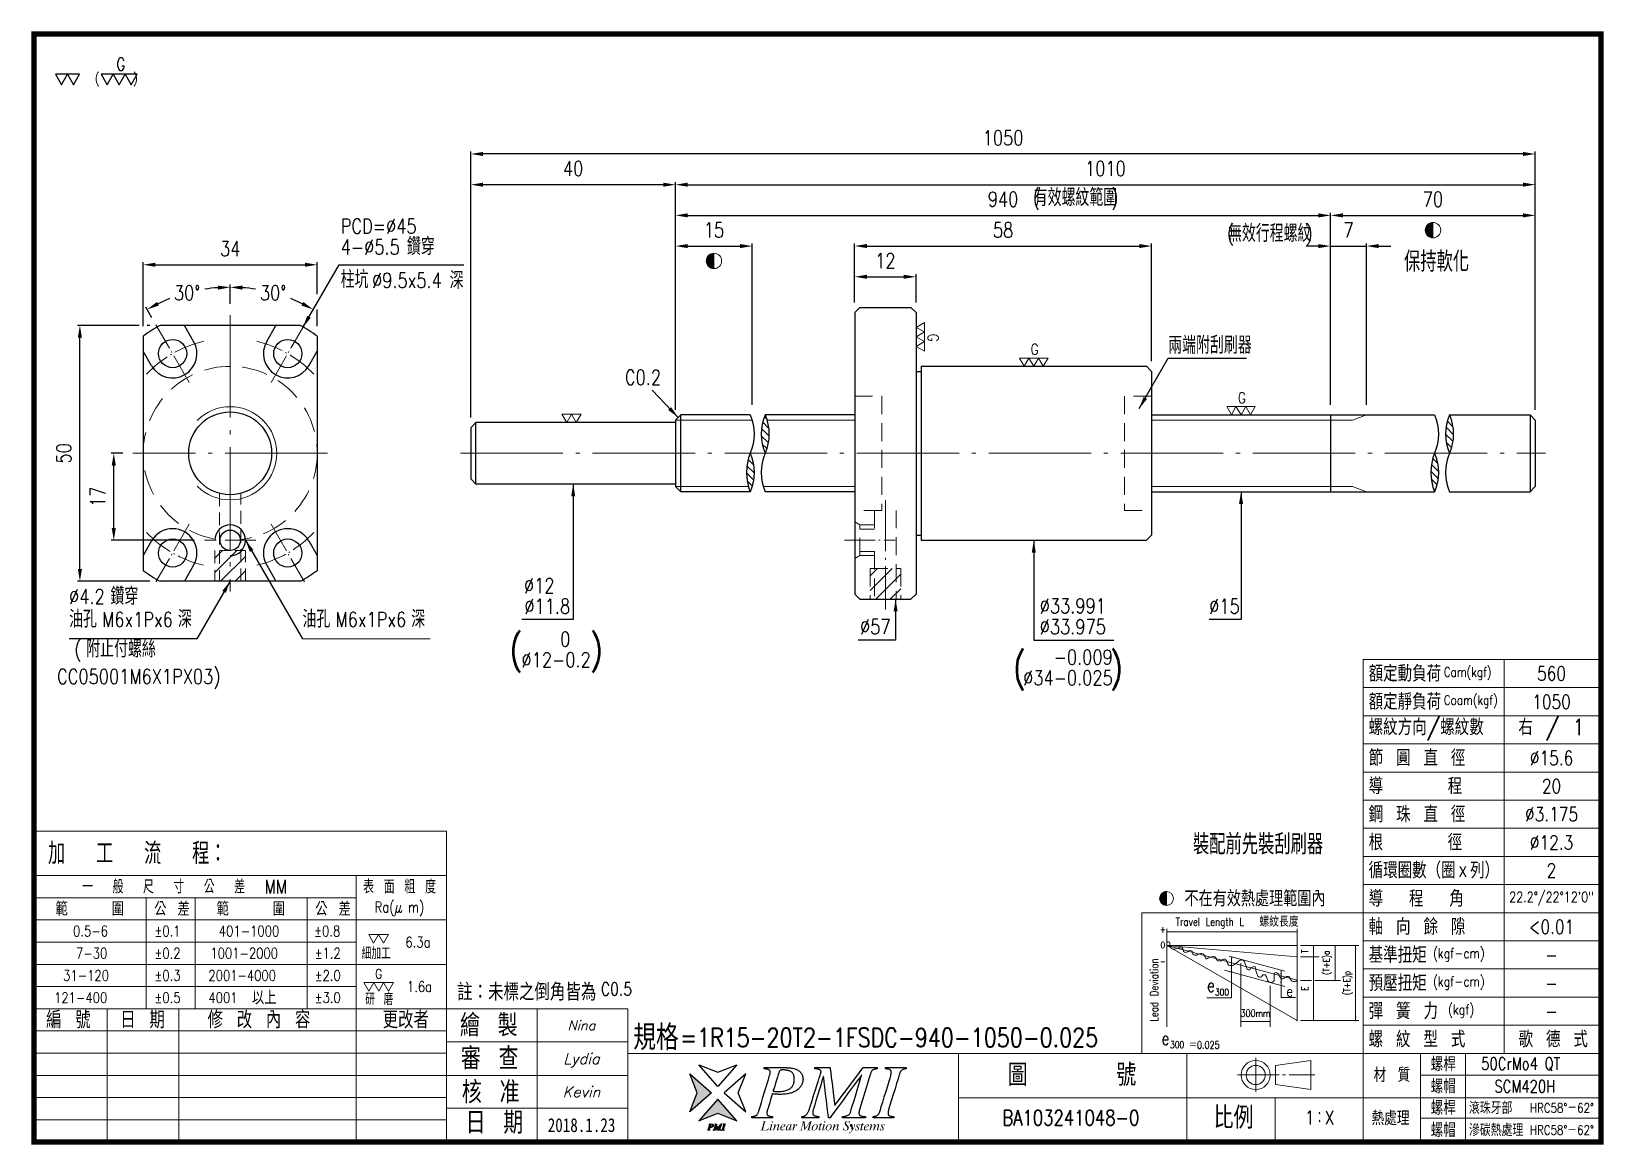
# Model space of a CAD drawing. Header units: millimetres. Extents: x 904 to 1211, y -214 to 3.
import ezdxf
from ezdxf.enums import TextEntityAlignment as Align

# ---------------------------------------------------------------- set-up
doc = ezdxf.new("R2010")
doc.units = ezdxf.units.MM
doc.linetypes.add('CenLine', pattern=[25.8, 20, -2.5, 0.8, -2.5])
doc.linetypes.add('HidLine', pattern=[7.5, 5, -2.5])
doc.layers.get('0').update_dxf_attribs({"linetype": 'CONTINUOUS'})
doc.layers.get('DEFPOINTS').update_dxf_attribs({"linetype": 'CONTINUOUS'})
doc.layers.add('03', color=3, linetype='CONTINUOUS')
doc.layers.add('04', color=4, linetype='CONTINUOUS')
for name, color, linetype, lineweight in [('cen', 1, 'CenLine', 13), ('DIM', 6, 'CONTINUOUS', 9), ('hat', 4, 'CONTINUOUS', 9), ('hid', 5, 'HidLine', 15), ('str', 7, 'CONTINUOUS', 25), ('txt', 3, 'CONTINUOUS', 9), ('標籤(紅)', 2, 'CONTINUOUS', 30)]:
    doc.layers.add(name, color=color, linetype=linetype, lineweight=lineweight)
doc.styles.add('DateTXT', font='kaiu.ttf', dxfattribs={"width": 0.8, "height": 3.330032})
doc.styles.add('SIMPLEX', font='simplex.shx', dxfattribs={"width": 0.8, "height": 2.9, "bigfont": 'chineset.shx'})
doc.styles.get("Standard").update_dxf_attribs({"font": 'TXT', "width": 0.9, "height": 4.146649, "bigfont": 'CHINESET'})
doc.styles.add('STANDARD0.8', font='txt.shx', dxfattribs={"width": 0.8, "height": 1.773527, "bigfont": 'chineset.shx'})
doc.styles.add('WW', font='ITALICT.SHX', dxfattribs={"height": 2.5918})
doc.dimstyles.new('STANDARD$0', dxfattribs={"dimscale": 0, "dimtxt": 6, "dimasz": 5, "dimexe": 0.5, "dimexo": 2, "dimgap": 1.7, "dimtad": 1, "dimdec": 3, "dimdsep": 46, "dimtxsty": 'SIMPLEX', "dimcen": 0.09, "dimclrd": 6, "dimclre": 6, "dimclrt": 3, "dimadec": 1, "dimazin": 2, "dimtp": -0.1, "dimtm": 0.2, "dimtfac": 1, "dimtdec": 3, "dimtmove": 0, "dimatfit": 3, "dimfxl": 0, "dimtvp": 0.790698, "dimarcsym": 0})
doc.dimstyles.new('STANDARD$2', dxfattribs={"dimscale": 0, "dimtxt": 6, "dimasz": 5, "dimexe": 0.5, "dimexo": 2.2, "dimgap": 2.2, "dimtad": 0, "dimtih": 1, "dimtoh": 1, "dimdec": 3, "dimrnd": 0.0005, "dimdsep": 46, "dimtxsty": 'SIMPLEX', "dimcen": 0.09, "dimclrd": 6, "dimclre": 6, "dimclrt": 3, "dimadec": 1, "dimazin": 2, "dimtp": -0.1, "dimtm": 0.2, "dimtfac": 1, "dimtdec": 3, "dimtmove": 2, "dimatfit": 3, "dimfxl": 0, "dimtvp": 0.790698, "dimarcsym": 0})
doc.dimstyles.new('STANDARD$7', dxfattribs={"dimscale": 0, "dimtxt": 5.5, "dimasz": 5, "dimexe": 0.5, "dimexo": 2, "dimgap": 2.2, "dimtad": 1, "dimdec": 3, "dimrnd": 0.0005, "dimdsep": 46, "dimtxsty": 'SIMPLEX', "dimcen": 0.09, "dimclrd": 6, "dimclre": 6, "dimclrt": 3, "dimadec": 1, "dimazin": 2, "dimtp": -0.1, "dimtm": 0.2, "dimtfac": 1, "dimtdec": 3, "dimtmove": 2, "dimatfit": 3, "dimfxl": 0, "dimtvp": 0.790698, "dimarcsym": 0})

msp = doc.modelspace()

# ---------------------------------------------------------------- texts
at = {"color": 2, "style": 'SIMPLEX', "width": 0.8}
msp.add_text('保持軟化', height=3.97276, dxfattribs=at).set_placement((1171.9374, -43.9261))
at = {"style": 'SIMPLEX', "width": 0.8}
for s, height, p in [('(', 2.9, (912.0936, -120.0125)), ('附止付螺絲', 3.4, (914.4359, -120.3171)), ('CC05001M6X1PX03)', 2.9, (908.7384, -125.3271)), ('C0.5', 2.5, (1015.0097, -186.0941))]:
    msp.add_text(s, height=height, dxfattribs=at).set_placement(p, align=Align.BOTTOM_LEFT)
at = {"insert": (1200.7655, -171.9283), "char_height": 2.75029, "width": 18.906615, "attachment_point": 5, "style": 'SIMPLEX'}
msp.add_mtext('<0.01', dxfattribs=at)
at = {"insert": (986.9048, -184.6738), "char_height": 3.35879, "width": 35.126815, "attachment_point": 4}
msp.add_mtext('註：未標之倒角皆為', dxfattribs=at)
at = {"layer": '03', "style": 'SIMPLEX', "width": 0.8}
msp.add_text('C0.2', height=2.9, dxfattribs=at).set_placement((1023.22, -66.0061), align=Align.CENTER)
at = {"layer": 'str', "width": 0.8}
for s, height, style, p in [('有效螺紋範圍', 3.4, 'SIMPLEX', (1107.7466, -29.3979)), ('(        )', 2.9, 'SIMPLEX', (1107.7466, -29.3979)), ('無效行程螺紋', 3.4, 'SIMPLEX', (1145.7014, -36.3979)), ('(        )', 2.9, 'SIMPLEX', (1145.7014, -36.3979)), ('2018.1.23', 2.69733, 'DateTXT', (1011.2288, -210.6815))]:
    msp.add_text(s, height=height, dxfattribs=dict(at, style=style)).set_placement(p, align=Align.MIDDLE_CENTER)
at = {"layer": 'str', "char_height": 1.8668, "attachment_point": 4, "style": 'SIMPLEX'}
for s, insert, width in [('Cam(kgf)', (1179.7029, -122.4458), 12.844863), ('Coam(kgf)', (1179.7029, -127.9439), 13.521202)]:
    msp.add_mtext(s, dxfattribs=dict(at, insert=insert, width=width))
at = {"layer": 'txt', "style": 'SIMPLEX', "width": 0.8}
for s, height, p in [('PCD=%%c45', 2.9, (964.1692, -37.3336)), ('4-%%c5.5', 2.9, (964.1692, -41.3936)), ('鑽穿', 3.4, (977.0975, -41.6719)), ('%%c4.2', 2.9, (911.0807, -109.7128)), ('鑽穿', 3.4, (919.1712, -110.0174)), ('油孔', 3.4, (911.0807, -114.4962)), ('M6x1Px6', 2.9, (917.5379, -114.1916)), ('深', 3.4, (932.3434, -114.4962)), ('油孔', 3.4, (956.6824, -114.4962)), ('M6x1Px6', 2.9, (963.1395, -114.1916)), ('深', 3.4, (977.9451, -114.4962))]:
    msp.add_text(s, height=height, dxfattribs=at).set_placement(p, align=Align.BOTTOM_LEFT)
for s, height, p in [('柱坑', 3.4, (964.1692, -43.7136)), ('%%c9.5x5.4', 2.9, (970.2892, -44.152)), ('深', 3.4, (985.4431, -43.8754))]:
    msp.add_text(s, height=height, dxfattribs=at).set_placement(p, align=Align.TOP_LEFT)
for s, p in [('(    )', (1006.2555, -117.7331)), ('(     )', (1106.2646, -121.2563))]:
    msp.add_text(s, height=5.4, dxfattribs=at).set_placement(p, align=Align.MIDDLE_CENTER)
at = {"layer": 'txt', "style": 'WW'}
for s, p in [('Lydia', (1011.2288, -197.6945)), ('Kevin', (1011.2288, -204.1744))]:
    msp.add_text(s, height=2.09936, dxfattribs=at).set_placement(p, align=Align.MIDDLE_CENTER)
at = {"layer": 'txt'}
for s, insert, char_height, width, attachment_point, style in [('兩端附刮刷器', (1125.8624, -59.961), 3.4, 25.665, 7, 'SIMPLEX'), ('%%c12', (999.9723, -106.6997), 2.9, 20, 7, 'SIMPLEX'), ('%%C11.8', (1000.0557, -110.7379), 2.9, 20, 7, 'SIMPLEX'), ('%%C33.991', (1100.7546, -110.6779), 2.9, 1.9256, 7, 'SIMPLEX'), ('%%c15', (1133.8653, -110.7379), 2.9, 12.8325, 7, 'SIMPLEX'), ('%%C57', (1065.6384, -114.7379), 2.9, 1.9256, 7, 'SIMPLEX'), ('%%C33.975', (1100.7546, -114.7379), 2.9, 1.9256, 7, 'SIMPLEX'), ('%%C12\\S 0^ -0.2;', (1006.2555, -117.7331), 2.9, 29, 5, 'SIMPLEX'), ('%%C34{\\W0.3;}\\S-0.009^ -0.025;', (1106.2646, -121.2563), 2.9, 29, 5, 'SIMPLEX'), ('560', (1200.7655, -122.4458), 2.75029, 18.906615, 5, 'SIMPLEX'), ('1050', (1200.7655, -127.9439), 2.75029, 18.906615, 5, 'SIMPLEX'), ('%%c15.6', (1200.7655, -138.94), 2.75029, 18.906615, 5, 'SIMPLEX'), ('20', (1200.7655, -144.4381), 2.75029, 18.906615, 5, 'SIMPLEX'), ('%%c3.175', (1200.7655, -149.9361), 2.75029, 18.906615, 5, 'SIMPLEX'), ('加  工  流  程：', (906.9661, -157.5811), 4.215309, 43.515308, 4, 'STANDARD0.8'), ('%%c12.3', (1200.7655, -155.4342), 2.75029, 18.906615, 5, 'SIMPLEX'), ('2', (1200.7655, -160.9322), 2.7503, 18.906615, 5, 'SIMPLEX'), ('一  般  尺  寸  公  差  MM', (913.643, -164.0884), 2.667892, 54.152966, 4, 'STANDARD0.8'), ('表 面 粗 度', (968.5377, -164.0884), 2.66789, 16.252705, 4, 'STANDARD0.8'), ('22.2%%D/22%%D12\'0"', (1200.7655, -166.4303), 1.992274, 18.906615, 5, 'SIMPLEX'), ('Ra(μ m)', (970.7868, -168.4264), 2.09713, 14.08428, 4, 'SIMPLEX'), ('0.5-6', (911.8577, -172.7645), 2.074, 11.533801, 4, 'SIMPLEX'), ('%%p0.1', (927.746, -172.7645), 2.074, 7.966804, 4, 'SIMPLEX'), ('401-1000', (940.3576, -172.7645), 2.074, 16.252708, 4, 'SIMPLEX'), ('%%p0.8', (958.9643, -172.7645), 2.074, 7.602143, 4, 'SIMPLEX'), ('6.3a', (976.8158, -174.9335), 2.074, 6.710853, 4, 'SIMPLEX'), ('7-30', (912.4396, -177.1025), 2.074, 10.56321, 4, 'SIMPLEX'), ('%%p0.2', (927.746, -177.1025), 2.074, 7.966804, 4, 'SIMPLEX'), ('1001-2000', (938.6903, -177.1025), 2.074, 17.301267, 4, 'SIMPLEX'), ('%%p1.2', (959.0534, -177.1025), 2.074, 7.04214, 4, 'SIMPLEX'), ('細加工', (968.2671, -177.1025), 2.36105, 8.073967, 4, 'STANDARD0.8'), ('(kgf-cm)', (1177.5946, -177.4264), 1.9671, 15.728427, 4, 'SIMPLEX'), ('-', (1200.7655, -177.4264), 2.7503, 18.906615, 5, 'SIMPLEX'), ('31-120', (909.9283, -181.4406), 2.074, 13.107566, 4, 'SIMPLEX'), ('%%p0.3', (927.746, -181.4406), 2.074, 7.966804, 4, 'SIMPLEX'), ('2001-4000', (938.2998, -181.4406), 2.074, 17.301267, 4, 'SIMPLEX'), ('%%p2.0', (959.0534, -181.4406), 2.074, 7.04214, 4, 'SIMPLEX'), ('G', (970.9347, -181.1192), 1.835, 2.621403, 4, 'SIMPLEX'), ('(kgf-cm)', (1177.5946, -182.9244), 1.9671, 15.728427, 4, 'SIMPLEX'), ('1.6a', (977.1044, -183.6096), 2.074, 6.637401, 4, 'SIMPLEX'), ('-', (1200.7655, -182.9244), 2.7503, 18.906615, 5, 'SIMPLEX'), ('121-400', (908.1562, -185.7786), 2.074, 14.6798, 4, 'SIMPLEX'), ('%%p0.5', (927.746, -185.7786), 2.074, 7.966804, 4, 'SIMPLEX'), ('4001', (938.2998, -185.7786), 2.074, 9.1854, 4, 'SIMPLEX'), ('%%p3.0', (959.0534, -185.7786), 2.074, 7.04214, 4, 'SIMPLEX'), ('研 磨', (968.9637, -186.0527), 2.36105, 8.388493, 4, 'STANDARD0.8'), ('(kgf)', (1180.5358, -188.4225), 1.9671, 9.79776, 4, 'SIMPLEX'), ('Nina', (1011.2288, -191.1854), 1.863, 17.239863, 5, 'WW'), ('-', (1200.7655, -188.4225), 2.7503, 18.906615, 5, 'SIMPLEX'), ('=1R15-20T2-1FSDC-940-1050-0.025', (1030.4773, -193.564), 3.705882, 105.695014, 4, 'SIMPLEX'), ('＝0.025', (1129.9323, -195.0267), 1.43656, 7.208861, 4, 'STANDARD0.8'), ('50CrMo4 QT', (1187.0212, -198.7835), 2.35927, 22.260964, 4, 'SIMPLEX'), ('SCM420H', (1189.6111, -203.1101), 2.35927, 17.12826, 4, 'SIMPLEX'), ('BA103241048-0', (1093.4534, -209.2574), 2.946361, 43.908519, 4, 'SIMPLEX'), ('1：X', (1152.5798, -209.2312), 2.62141, 11.009897, 4, 'SIMPLEX'), ('HRC58%%d－62%%d', (1196.5526, -207.3267), 1.834989, 14.349567, 4, 'SIMPLEX'), ('HRC58%%d－62%%d', (1196.5526, -211.6533), 1.834989, 14.349567, 4, 'SIMPLEX')]:
    msp.add_mtext(s, dxfattribs=dict(at, insert=insert, char_height=char_height, width=width, attachment_point=attachment_point, style=style))
for s, insert, char_height, width, attachment_point in [('額定動負荷', (1165.028, -122.4458), 3.1457, 16.094095, 4), ('額定靜負荷', (1165.028, -127.9439), 3.1457, 16.094095, 4), ('螺紋方向/螺紋數', (1165.028, -133.442), 3.1457, 25.165479, 4), ('右 / 1', (1200.7655, -133.442), 3.14762, 18.906615, 5), ('節 圓 直 徑', (1165.028, -138.94), 3.1457, 25.165479, 4), ('導     程', (1165.028, -144.4381), 3.1457, 25.165479, 4), ('鋼 珠 直 徑', (1165.028, -149.9361), 3.1457, 25.165479, 4), ('根     徑', (1165.028, -155.4342), 3.1457, 25.165479, 4), ('循環圈數（圈ｘ列）', (1165.028, -160.9322), 3.1457, 28.121047, 4), ('導  程  角', (1165.028, -166.4303), 3.1457, 25.165479, 4), ('範    圍', (908.4341, -168.4264), 2.66987, 17.301267, 4), ('公 差', (927.7119, -168.4264), 2.66987, 9.552397, 4), ('範    圍', (939.9119, -168.4264), 2.66987, 17.301267, 4), ('公 差', (959.1845, -168.4264), 2.66987, 9.552397, 4), ('軸 向 餘 隙', (1165.028, -171.9283), 3.1457, 25.165479, 4), ('基準扭矩', (1165.028, -177.4264), 3.1457, 13.631317, 4), ('預壓扭矩', (1165.028, -182.9244), 3.1457, 13.631317, 4), ('以上', (946.8121, -185.7786), 2.66987, 7.6545, 4), ('彈 簧 力', (1165.028, -188.4225), 3.1457, 14.879123, 4), ('編 號', (906.5991, -190.1166), 3.34427, 11.434598, 4), ('日 期', (921.085, -190.1166), 3.34427, 10.746918, 4), ('修 改 內 容', (938.15, -190.1166), 3.34427, 26.842801, 4), ('更改者', (972.3649, -190.1166), 3.34427, 9.72541, 4), ('繪 製', (987.471, -191.1854), 4.32815, 14.187034, 4), ('規格', (1021.3177, -193.564), 4.94514, 11.119996, 4), ('螺 紋 型 式', (1165.028, -193.9206), 3.1457, 22.318636, 4), ('歌 德 式', (1194.3244, -193.9206), 3.14564, 14.679864, 4), ('審 查', (987.6493, -197.6603), 4.32815, 14.155589, 4), ('圖     號', (1094.5051, -200.8951), 4.32089, 37.790161, 4), ('材 質', (1165.9978, -200.8951), 2.74642, 8.938988, 4), ('螺桿', (1177.1294, -198.7835), 2.74642, 6.438169, 4), ('核 准', (987.8433, -204.2715), 4.32815, 14.128309, 4), ('螺帽', (1177.1294, -203.1101), 2.74642, 6.438169, 4), ('螺桿', (1177.1294, -207.3267), 2.74642, 6.438169, 4), ('日 期', (988.572, -210.2221), 4.32815, 14.13085, 4), ('比例', (1134.7389, -209.2312), 4.32089, 11.990302, 4), ('熱處理', (1165.6032, -209.3308), 2.74642, 8.938988, 4), ('滾珠牙部', (1184.6252, -207.3267), 2.35927, 11.371651, 4), ('螺帽', (1177.1294, -211.6533), 2.74642, 6.438169, 4), ('滲碳熱處理', (1184.6252, -211.6533), 2.35927, 13.044107, 4)]:
    msp.add_mtext(s, dxfattribs=dict(at, insert=insert, char_height=char_height, width=width, attachment_point=attachment_point))

# ---------------------------------------------------------------- blocks, each defined once
blk = doc.blocks.new('*D94')
at = {"layer": 'DEFPOINTS', "color": 0}
for p in [(1076.59, -44.9), (1064.59, -51.9), (1076.59, -51.9)]:
    blk.add_point(p, dxfattribs=at)
at = {"layer": 'DIM', "color": 6, "lineweight": -2}
for p, q in [((1064.59, -49.9), (1064.59, -44.4)), ((1066.99, -44.9), (1074.19, -44.9)), ((1076.59, -49.9), (1076.59, -44.4))]:
    blk.add_line(p, q, dxfattribs=at)
at = {"layer": 'DIM', "color": 6}
for points in [[(1066.99, -44.5), (1066.99, -45.3), (1064.59, -44.9)], [(1074.19, -44.5), (1074.19, -45.3), (1076.59, -44.9)]]:
    blk.add_solid(points, dxfattribs=at)
at = {"layer": 'DIM', "color": 3, "insert": (1070.59, -41.75), "char_height": 2.9, "attachment_point": 5, "style": 'SIMPLEX'}
blk.add_mtext('12', dxfattribs=at)
blk = doc.blocks.new('*D95')
at = {"layer": 'DEFPOINTS', "color": 0}
for p in [(1122.59, -38.9), (1064.59, -51.9), (1122.59, -63.4)]:
    blk.add_point(p, dxfattribs=at)
at = {"layer": 'DIM', "color": 6, "lineweight": -2}
for p, q in [((1064.59, -49.9), (1064.59, -38.4)), ((1066.99, -38.9), (1120.19, -38.9)), ((1122.59, -61.4), (1122.59, -38.4))]:
    blk.add_line(p, q, dxfattribs=at)
at = {"layer": 'DIM', "color": 6}
for points in [[(1066.99, -38.5), (1066.99, -39.3), (1064.59, -38.9)], [(1120.19, -38.5), (1120.19, -39.3), (1122.59, -38.9)]]:
    blk.add_solid(points, dxfattribs=at)
at = {"layer": 'DIM', "color": 3, "insert": (1093.59, -35.75), "char_height": 2.9, "attachment_point": 5, "style": 'SIMPLEX'}
blk.add_mtext('58', dxfattribs=at)
blk = doc.blocks.new('*D98')
at = {"layer": 'DEFPOINTS', "color": 0}
for p in [(1044.59, -38.9), (1029.59, -72.9), (1044.59, -71.9)]:
    blk.add_point(p, dxfattribs=at)
at = {"layer": 'DIM', "color": 6, "lineweight": -2}
for p, q in [((1029.59, -70.9), (1029.59, -38.4)), ((1031.99, -38.9), (1042.19, -38.9)), ((1044.59, -69.9), (1044.59, -38.4))]:
    blk.add_line(p, q, dxfattribs=at)
at = {"layer": 'DIM', "color": 6}
for points in [[(1031.99, -38.5), (1031.99, -39.3), (1029.59, -38.9)], [(1042.19, -38.5), (1042.19, -39.3), (1044.59, -38.9)]]:
    blk.add_solid(points, dxfattribs=at)
at = {"layer": 'DIM', "color": 3, "insert": (1037.09, -35.75), "char_height": 2.9, "attachment_point": 5, "style": 'SIMPLEX'}
blk.add_mtext('15', dxfattribs=at)
blk = doc.blocks.new('Heat_block')
at = {"layer": 'txt'}
blk.add_hatch(color=256, dxfattribs=at).paths.add_polyline_path([(0, 2, 0.414214), (-2, 0, 0.414214), (0, -2)])
blk.add_line((0, 2), (0, -2), dxfattribs=at)
blk.add_circle((0, 0), 2, dxfattribs=at)
blk = doc.blocks.new('*D100')
at = {"layer": 'DEFPOINTS', "color": 0}
for p in [(1164.59, -38.9), (1157.59, -71.9), (1164.59, -71.9)]:
    blk.add_point(p, dxfattribs=at)
at = {"layer": 'DIM', "color": 6, "lineweight": -2}
for p, q in [((1155.19, -38.9), (1152.79, -38.9)), ((1157.59, -69.9), (1157.59, -38.4)), ((1157.59, -38.9), (1164.59, -38.9)), ((1164.59, -69.9), (1164.59, -38.4)), ((1166.99, -38.9), (1169.39, -38.9))]:
    blk.add_line(p, q, dxfattribs=at)
at = {"layer": 'DIM', "color": 6}
for points in [[(1155.19, -38.5), (1155.19, -39.3), (1157.59, -38.9)], [(1166.99, -38.5), (1166.99, -39.3), (1164.59, -38.9)]]:
    blk.add_solid(points, dxfattribs=at)
at = {"layer": 'DIM', "color": 3, "insert": (1161.09, -35.75), "char_height": 2.9, "attachment_point": 5, "style": 'SIMPLEX'}
blk.add_mtext('7', dxfattribs=at)
blk = doc.blocks.new('*D101')
at = {"layer": 'DEFPOINTS', "color": 0}
for p in [(1157.59, -32.9), (1029.59, -72.9), (1157.59, -71.9)]:
    blk.add_point(p, dxfattribs=at)
at = {"layer": 'DIM', "color": 6, "lineweight": -2}
for p, q in [((1029.59, -70.9), (1029.59, -32.4)), ((1031.99, -32.9), (1155.19, -32.9)), ((1157.59, -69.9), (1157.59, -32.4))]:
    blk.add_line(p, q, dxfattribs=at)
at = {"layer": 'DIM', "color": 6}
for points in [[(1031.99, -32.5), (1031.99, -33.3), (1029.59, -32.9)], [(1155.19, -32.5), (1155.19, -33.3), (1157.59, -32.9)]]:
    blk.add_solid(points, dxfattribs=at)
at = {"layer": 'DIM', "color": 3, "insert": (1093.59, -29.75), "char_height": 2.9, "attachment_point": 5, "style": 'SIMPLEX'}
blk.add_mtext('940', dxfattribs=at)
blk = doc.blocks.new('*D102')
at = {"layer": 'DEFPOINTS', "color": 0}
for p in [(1197.59, -32.9), (1157.59, -71.9), (1197.59, -72.9)]:
    blk.add_point(p, dxfattribs=at)
at = {"layer": 'DIM', "color": 6, "lineweight": -2}
for p, q in [((1157.59, -69.9), (1157.59, -32.4)), ((1159.99, -32.9), (1195.19, -32.9)), ((1197.59, -70.9), (1197.59, -32.4))]:
    blk.add_line(p, q, dxfattribs=at)
at = {"layer": 'DIM', "color": 6}
for points in [[(1159.99, -32.5), (1159.99, -33.3), (1157.59, -32.9)], [(1195.19, -32.5), (1195.19, -33.3), (1197.59, -32.9)]]:
    blk.add_solid(points, dxfattribs=at)
at = {"layer": 'DIM', "color": 3, "insert": (1177.59, -29.75), "char_height": 2.9, "attachment_point": 5, "style": 'SIMPLEX'}
blk.add_mtext('70', dxfattribs=at)
blk = doc.blocks.new('*D103')
at = {"layer": 'DEFPOINTS', "color": 0}
for p in [(1197.59, -26.9), (1029.59, -72.9), (1197.59, -72.9)]:
    blk.add_point(p, dxfattribs=at)
at = {"layer": 'DIM', "color": 6, "lineweight": -2}
for p, q in [((1029.59, -70.9), (1029.59, -26.4)), ((1031.99, -26.9), (1195.19, -26.9)), ((1197.59, -70.9), (1197.59, -26.4))]:
    blk.add_line(p, q, dxfattribs=at)
at = {"layer": 'DIM', "color": 6}
for points in [[(1031.99, -26.5), (1031.99, -27.3), (1029.59, -26.9)], [(1195.19, -26.5), (1195.19, -27.3), (1197.59, -26.9)]]:
    blk.add_solid(points, dxfattribs=at)
at = {"layer": 'DIM', "color": 3, "insert": (1113.59, -23.75), "char_height": 2.9, "attachment_point": 5, "style": 'SIMPLEX'}
blk.add_mtext('1010', dxfattribs=at)
blk = doc.blocks.new('*D112')
at = {"layer": 'DEFPOINTS', "color": 0}
for p in [(989.59, -26.9), (1029.59, -72.9), (989.59, -74.4)]:
    blk.add_point(p, dxfattribs=at)
at = {"layer": 'DIM', "color": 6, "lineweight": -2}
for p, q in [((989.59, -72.4), (989.59, -26.4)), ((1027.19, -26.9), (991.99, -26.9)), ((1029.59, -70.9), (1029.59, -26.4))]:
    blk.add_line(p, q, dxfattribs=at)
at = {"layer": 'DIM', "color": 6}
for points in [[(991.99, -26.5), (991.99, -27.3), (989.59, -26.9)], [(1027.19, -26.5), (1027.19, -27.3), (1029.59, -26.9)]]:
    blk.add_solid(points, dxfattribs=at)
at = {"layer": 'DIM', "color": 3, "insert": (1009.59, -23.75), "char_height": 2.9, "attachment_point": 5, "style": 'SIMPLEX'}
blk.add_mtext('40', dxfattribs=at)
blk = doc.blocks.new('*D113')
at = {"layer": 'DEFPOINTS', "color": 0}
for p in [(989.59, -20.9), (1197.59, -72.9), (989.59, -74.4)]:
    blk.add_point(p, dxfattribs=at)
at = {"layer": 'DIM', "color": 6, "lineweight": -2}
for p, q in [((989.59, -72.4), (989.59, -20.4)), ((1195.19, -20.9), (991.99, -20.9)), ((1197.59, -70.9), (1197.59, -20.4))]:
    blk.add_line(p, q, dxfattribs=at)
at = {"layer": 'DIM', "color": 6}
for points in [[(991.99, -20.5), (991.99, -21.3), (989.59, -20.9)], [(1195.19, -20.5), (1195.19, -21.3), (1197.59, -20.9)]]:
    blk.add_solid(points, dxfattribs=at)
at = {"layer": 'DIM', "color": 3, "insert": (1093.59, -17.75), "char_height": 2.9, "attachment_point": 5, "style": 'SIMPLEX'}
blk.add_mtext('1050', dxfattribs=at)
blk = doc.blocks.new('*X82')
at = {"color": 0}
for p, q in [((508.19, 85.6), (512.19, 85.6)), ((508.19, 85.55), (512.19, 85.55)), ((508.19, 85.5), (512.19, 85.5)), ((508.19, 85.45), (512.19, 85.45)), ((508.19, 85.4), (512.19, 85.4)), ((508.19, 85.35), (512.19, 85.35)), ((508.19, 85.3), (512.19, 85.3)), ((508.19, 85.25), (512.19, 85.25)), ((508.19, 85.2), (512.19, 85.2)), ((508.19, 85.15), (512.19, 85.15)), ((508.2, 85.7), (512.19, 85.7)), ((508.2, 85.65), (512.19, 85.65)), ((508.2, 85.1), (512.19, 85.1)), ((508.2, 85.05), (512.19, 85.05)), ((508.2, 85), (512.19, 85)), ((508.21, 85.8), (512.19, 85.8)), ((508.21, 85.75), (512.19, 85.75)), ((508.21, 84.95), (512.19, 84.95)), ((508.21, 84.9), (512.19, 84.9)), ((508.22, 85.9), (512.19, 85.9)), ((508.22, 85.85), (512.19, 85.85)), ((508.22, 84.85), (512.19, 84.85)), ((508.23, 85.95), (512.19, 85.95)), ((508.23, 84.8), (512.19, 84.8)), ((508.23, 84.75), (512.19, 84.75)), ((508.24, 86), (512.19, 86)), ((508.24, 84.7), (512.19, 84.7)), ((508.25, 86.1), (512.19, 86.1)), ((508.25, 86.05), (512.19, 86.05)), ((508.25, 84.65), (512.19, 84.65)), ((508.26, 86.15), (512.19, 86.15)), ((508.26, 84.6), (512.19, 84.6)), ((508.27, 86.2), (512.19, 86.2)), ((508.27, 84.55), (512.19, 84.55)), ((508.28, 84.5), (512.19, 84.5)), ((508.29, 86.25), (512.19, 86.25)), ((508.29, 84.45), (512.19, 84.45)), ((508.3, 86.3), (512.19, 86.3)), ((508.31, 86.35), (512.19, 86.35)), ((508.31, 84.4), (512.19, 84.4)), ((508.32, 86.4), (512.19, 86.4)), ((508.32, 84.35), (512.19, 84.35)), ((508.33, 84.3), (512.19, 84.3)), ((508.34, 86.45), (512.19, 86.45)), ((508.35, 86.5), (512.19, 86.5)), ((508.35, 84.25), (512.19, 84.25)), ((508.36, 84.2), (512.19, 84.2)), ((508.37, 86.55), (512.19, 86.55)), ((508.38, 86.6), (512.19, 86.6)), ((508.38, 84.15), (512.19, 84.15)), ((508.39, 84.1), (512.19, 84.1)), ((508.4, 86.65), (512.19, 86.65)), ((508.41, 84.05), (512.19, 84.05)), ((508.42, 86.7), (512.19, 86.7)), ((508.43, 86.75), (512.19, 86.75)), ((508.43, 84), (512.19, 84)), ((508.45, 86.8), (512.19, 86.8)), ((508.45, 83.95), (512.19, 83.95)), ((508.47, 86.85), (512.19, 86.85)), ((508.47, 83.9), (512.19, 83.9)), ((508.49, 86.9), (512.19, 86.9)), ((508.49, 83.85), (512.19, 83.85)), ((508.51, 86.95), (512.19, 86.95)), ((508.51, 83.8), (512.19, 83.8)), ((508.53, 83.75), (512.19, 83.75)), ((508.54, 87), (512.19, 87)), ((508.55, 83.7), (512.19, 83.7)), ((508.56, 87.05), (512.19, 87.05)), ((508.57, 83.65), (512.19, 83.65)), ((508.58, 87.1), (512.19, 87.1)), ((508.6, 83.6), (512.19, 83.6)), ((508.61, 87.15), (512.19, 87.15)), ((508.62, 83.55), (512.19, 83.55)), ((508.63, 87.2), (512.19, 87.2)), ((508.65, 83.5), (512.19, 83.5)), ((508.66, 87.25), (512.19, 87.25)), ((508.68, 87.3), (512.19, 87.3)), ((508.68, 83.45), (512.19, 83.45)), ((508.7, 83.4), (512.19, 83.4)), ((508.71, 87.35), (512.19, 87.35)), ((508.73, 83.35), (512.19, 83.35)), ((508.74, 87.4), (512.19, 87.4)), ((508.76, 83.3), (512.19, 83.3)), ((508.77, 87.45), (512.19, 87.45)), ((508.79, 83.25), (512.19, 83.25)), ((508.8, 87.5), (512.19, 87.5)), ((508.83, 87.55), (512.19, 87.55)), ((508.83, 83.2), (512.19, 83.2)), ((508.86, 83.15), (512.19, 83.15)), ((508.87, 87.6), (512.19, 87.6)), ((508.89, 83.1), (512.19, 83.1)), ((508.9, 87.65), (512.19, 87.65)), ((508.93, 83.05), (512.19, 83.05)), ((508.94, 87.7), (512.19, 87.7)), ((508.96, 83), (512.19, 83)), ((508.97, 87.75), (512.19, 87.75)), ((509, 82.95), (512.19, 82.95)), ((509.01, 87.8), (512.19, 87.8)), ((509.04, 82.9), (512.19, 82.9)), ((509.05, 87.85), (512.19, 87.85)), ((509.08, 82.85), (512.19, 82.85)), ((509.09, 87.9), (512.19, 87.9)), ((509.12, 82.8), (512.19, 82.8)), ((509.13, 87.95), (512.19, 87.95)), ((509.16, 82.75), (512.19, 82.75)), ((509.18, 88), (512.19, 88)), ((509.21, 82.7), (512.19, 82.7)), ((509.22, 88.05), (512.19, 88.05)), ((509.25, 82.65), (512.19, 82.65)), ((509.27, 88.1), (512.19, 88.1)), ((509.3, 82.6), (512.19, 82.6)), ((509.31, 88.15), (512.19, 88.15)), ((509.35, 82.55), (512.19, 82.55)), ((509.36, 88.2), (512.19, 88.2)), ((509.4, 82.5), (512.19, 82.5)), ((509.41, 88.25), (512.19, 88.25)), ((509.45, 82.45), (512.19, 82.45)), ((509.47, 88.3), (512.19, 88.3)), ((509.5, 82.4), (512.19, 82.4)), ((509.52, 88.35), (512.19, 88.35)), ((509.56, 82.35), (512.19, 82.35)), ((509.58, 88.4), (512.19, 88.4)), ((509.62, 82.3), (512.19, 82.3)), ((509.64, 88.45), (512.19, 88.45)), ((509.68, 82.25), (512.19, 82.25)), ((509.7, 88.5), (512.19, 88.5)), ((509.74, 82.2), (512.19, 82.2)), ((509.76, 88.55), (512.19, 88.55)), ((509.81, 82.15), (512.19, 82.15)), ((509.83, 88.6), (512.19, 88.6)), ((509.88, 82.1), (512.19, 82.1)), ((509.9, 88.65), (512.19, 88.65)), ((509.95, 82.05), (512.19, 82.05)), ((509.97, 88.7), (512.19, 88.7)), ((510.03, 82), (512.19, 82)), ((510.05, 88.75), (512.19, 88.75)), ((510.11, 81.95), (512.19, 81.95)), ((510.13, 88.8), (512.19, 88.8)), ((510.19, 81.9), (512.19, 81.9)), ((510.22, 88.85), (512.19, 88.85)), ((510.28, 81.85), (512.19, 81.85)), ((510.31, 88.9), (512.19, 88.9)), ((510.38, 81.8), (512.19, 81.8)), ((510.41, 88.95), (512.19, 88.95)), ((510.48, 81.75), (512.19, 81.75)), ((510.51, 89), (512.19, 89)), ((510.59, 81.7), (512.19, 81.7)), ((510.62, 89.05), (512.19, 89.05)), ((510.75, 89.1), (512.19, 89.1)), ((510.89, 89.15), (512.19, 89.15)), ((511.04, 89.2), (512.19, 89.2)), ((511.22, 89.25), (512.19, 89.25)), ((511.45, 89.3), (512.19, 89.3)), ((511.81, 89.35), (512.19, 89.35)), ((510.71, 81.65), (512.19, 81.65)), ((510.84, 81.6), (512.19, 81.6)), ((510.99, 81.55), (512.19, 81.55)), ((511.17, 81.5), (512.19, 81.5)), ((511.38, 81.45), (512.19, 81.45)), ((511.68, 81.4), (512.19, 81.4))]:
    blk.add_line(p, q, dxfattribs=at)
blk = doc.blocks.new('Heat-sign-1')
at = {"color": 3}
blk.add_line((0.289, -0.16), (0.289, 0.25), dxfattribs=at)
blk.add_circle((0.289, 0.045), 0.205, dxfattribs=at)
at = {"color": 3, "xscale": 0.05123695244440038, "yscale": 0.05123695244440038, "zscale": 0.05123695244440038}
blk.add_blockref('*X82', (-25.954, -4.329), dxfattribs=at)
at = {"color": 3, "width": 0.9}
blk.add_text('不在有效熱處理範圍內', height=0.4638, dxfattribs=at).set_placement((0.818, -0.191))
blk = doc.blocks.new('e300-1')
at = {"color": 3}
for p, q in [((0.407, -0.263), (0.407, -1.863)), ((0.407, -0.477), (0.423, -0.477)), ((0.423, -0.477), (0.438, -0.472)), ((0.438, -0.472), (0.454, -0.482)), ((0.454, -0.482), (0.459, -0.497)), ((0.459, -0.497), (0.459, -0.543)), ((2.532, -1.759), (2.532, -0.263)), ((0.407, -0.532), (2.532, -1.759)), ((0.407, -0.532), (2.532, -1.101)), ((0.407, -0.532), (2.532, -0.718)), ((0.407, -0.532), (2.532, -0.532)), ((0.459, -0.543), (0.469, -0.558)), ((0.469, -0.558), (0.474, -0.573)), ((0.474, -0.573), (0.504, -0.594)), ((0.504, -0.594), (0.535, -0.594)), ((0.535, -0.594), (0.55, -0.589)), ((0.55, -0.589), (0.565, -0.583)), ((0.565, -0.583), (0.581, -0.578)), ((0.581, -0.578), (0.596, -0.573)), ((0.596, -0.573), (0.657, -0.573)), ((0.657, -0.573), (0.667, -0.589)), ((0.667, -0.589), (0.677, -0.604)), ((0.677, -0.604), (0.682, -0.619)), ((0.682, -0.619), (0.682, -0.634)), ((0.682, -0.634), (0.698, -0.644)), ((0.698, -0.644), (0.713, -0.649)), ((0.713, -0.649), (0.728, -0.644)), ((0.728, -0.644), (0.743, -0.639)), ((0.743, -0.639), (0.759, -0.624)), ((0.759, -0.624), (0.774, -0.619)), ((0.774, -0.619), (0.789, -0.614)), ((0.789, -0.614), (0.804, -0.619)), ((0.804, -0.619), (0.819, -0.629)), ((0.819, -0.629), (0.825, -0.644)), ((0.825, -0.644), (0.835, -0.66)), ((0.835, -0.66), (0.835, -0.675)), ((0.835, -0.675), (0.85, -0.685)), ((0.85, -0.685), (0.865, -0.69)), ((0.865, -0.69), (0.896, -0.69)), ((0.896, -0.69), (0.911, -0.68)), ((0.911, -0.68), (0.926, -0.675)), ((0.926, -0.675), (0.941, -0.67)), ((0.941, -0.67), (0.962, -0.665)), ((0.962, -0.665), (0.977, -0.665)), ((0.977, -0.665), (0.992, -0.67)), ((0.992, -0.67), (1.008, -0.675)), ((1.008, -0.675), (1.018, -0.69)), ((1.018, -0.69), (1.023, -0.705)), ((1.023, -0.705), (1.033, -0.721)), ((1.033, -0.721), (1.038, -0.736)), ((1.038, -0.736), (1.048, -0.751)), ((1.048, -0.751), (1.063, -0.751)), ((1.063, -0.751), (1.079, -0.741)), ((1.079, -0.741), (1.094, -0.736)), ((1.094, -0.736), (1.109, -0.726)), ((1.109, -0.726), (1.124, -0.726)), ((1.124, -0.726), (1.14, -0.721)), ((1.14, -0.721), (1.16, -0.716)), ((1.16, -0.716), (1.175, -0.716)), ((1.175, -0.716), (1.19, -0.721)), ((1.19, -0.721), (1.206, -0.736)), ((1.206, -0.736), (1.211, -0.751)), ((1.211, -0.751), (1.216, -0.766)), ((1.216, -0.766), (1.231, -0.776)), ((1.292, -0.782), (1.323, -0.761)), ((1.323, -0.761), (1.338, -0.756)), ((1.338, -0.756), (1.358, -0.756)), ((1.358, -0.756), (1.373, -0.761)), ((1.373, -0.761), (1.378, -0.776)), ((1.425, -0.711), (2.332, -0.954)), ((1.617, -0.771), (1.633, -0.766)), ((1.633, -0.766), (1.648, -0.776)), ((1.231, -0.776), (1.246, -0.787)), ((1.246, -0.787), (1.277, -0.787)), ((1.277, -0.787), (1.292, -0.782)), ((2.331, -1.201), (1.35, -0.938)), ((1.378, -0.776), (1.389, -0.792)), ((1.389, -0.792), (1.394, -0.807)), ((1.394, -0.807), (1.404, -0.822)), ((1.404, -0.822), (1.404, -0.837)), ((1.404, -0.837), (1.419, -0.853)), ((1.419, -0.853), (1.434, -0.863)), ((1.434, -0.863), (1.48, -0.863)), ((1.48, -0.863), (1.495, -0.853)), ((1.495, -0.853), (1.511, -0.842)), ((1.511, -0.842), (1.556, -0.812)), ((1.556, -0.812), (1.572, -0.797)), ((1.572, -0.797), (1.587, -0.782)), ((1.587, -0.782), (1.602, -0.776)), ((1.602, -0.776), (1.617, -0.771)), ((1.648, -0.776), (1.663, -0.787)), ((1.663, -0.787), (1.673, -0.802)), ((1.673, -0.802), (1.678, -0.817)), ((1.678, -0.817), (1.688, -0.832)), ((1.688, -0.832), (1.699, -0.863)), ((1.699, -0.863), (1.704, -0.878)), ((1.704, -0.878), (1.709, -0.893)), ((1.709, -0.893), (1.714, -0.908)), ((1.714, -0.908), (1.719, -0.924)), ((1.719, -0.924), (1.734, -0.929)), ((1.734, -0.929), (1.749, -0.929)), ((1.749, -0.929), (1.765, -0.919)), ((1.765, -0.919), (1.775, -0.903)), ((1.775, -0.903), (1.79, -0.898)), ((1.79, -0.898), (1.805, -0.888)), ((1.805, -0.888), (1.821, -0.883)), ((1.821, -0.883), (1.836, -0.878)), ((1.836, -0.878), (1.851, -0.883)), ((1.851, -0.883), (1.856, -0.898)), ((1.856, -0.898), (1.861, -0.914)), ((1.861, -0.914), (1.861, -0.944)), ((1.861, -0.944), (1.866, -0.959)), ((1.866, -0.959), (1.871, -0.974)), ((1.871, -0.974), (1.882, -1.005)), ((1.882, -1.005), (1.887, -1.02)), ((1.887, -1.02), (1.892, -1.035)), ((1.963, -1.03), (1.973, -1.015)), ((1.973, -1.015), (1.988, -1.01)), ((1.988, -1.01), (2.004, -1.01)), ((2.004, -1.01), (2.019, -1.015)), ((2.019, -1.015), (2.024, -1.03)), ((2.161, -1.01), (2.166, -0.995)), ((2.161, -1.083), (2.161, -1.01)), ((2.166, -0.995), (2.171, -0.98)), ((2.171, -0.98), (2.187, -0.974)), ((2.187, -0.974), (2.202, -0.98)), ((2.202, -0.98), (2.232, -1)), ((2.232, -1), (2.242, -1.02)), ((2.242, -1.02), (2.247, -1.035)), ((1.892, -1.035), (1.907, -1.046)), ((1.907, -1.046), (1.922, -1.051)), ((1.922, -1.051), (1.937, -1.051)), ((1.937, -1.051), (1.953, -1.046)), ((1.953, -1.046), (1.963, -1.03)), ((2.024, -1.03), (2.034, -1.046)), ((2.034, -1.046), (2.039, -1.061)), ((2.039, -1.061), (2.044, -1.076)), ((2.044, -1.076), (2.052, -1.101)), ((2.247, -1.035), (2.258, -1.051)), ((2.258, -1.051), (2.268, -1.066)), ((2.268, -1.066), (2.283, -1.076)), ((2.283, -1.076), (2.298, -1.076)), ((2.298, -1.076), (2.314, -1.071)), ((2.314, -1.071), (2.344, -1.051)), ((2.344, -1.051), (2.359, -1.04)), ((2.359, -1.04), (2.39, -1.04)), ((2.39, -1.04), (2.405, -1.046)), ((2.405, -1.046), (2.415, -1.061)), ((2.415, -1.061), (2.42, -1.076)), ((2.42, -1.076), (2.43, -1.091)), ((2.43, -1.091), (2.436, -1.107)), ((2.436, -1.107), (2.451, -1.117)), ((2.451, -1.117), (2.466, -1.122)), ((2.466, -1.122), (2.502, -1.122)), ((2.502, -1.122), (2.517, -1.117)), ((2.517, -1.117), (2.532, -1.107)), ((2.532, -1.107), (2.537, -1.101)), ((1.059, -1.386), (1.463, -1.386)), ((2.27, -1.384), (2.506, -1.384))]:
    blk.add_line(p, q, dxfattribs=at)
at = {"color": 3, "linetype": 'ByBlock'}
for p, q in [((0.407, -0.311), (2.532, -0.311)), ((1.463, -0.721), (1.463, -1.386)), ((2.586, -0.532), (3.541, -0.532)), ((2.586, -0.718), (2.89, -0.718)), ((2.801, -0.532), (2.801, -0.718)), ((2.801, -0.718), (2.801, -1.759)), ((3.152, -0.532), (3.152, -1.107)), ((3.487, -0.532), (3.487, -1.759)), ((1.617, -0.825), (1.617, -1.863)), ((2.27, -0.938), (2.27, -1.384)), ((2.801, -0.843), (2.801, -0.968)), ((2.091, -1.19), (2.091, -1.863)), ((2.586, -1.107), (2.768, -1.107)), ((2.822, -1.107), (3.242, -1.107)), ((1.617, -1.774), (2.091, -1.774)), ((2.586, -1.759), (3.541, -1.759))]:
    blk.add_line(p, q, dxfattribs=at)
at = {"color": 3}
blk.add_arc((2.105, -1.083), 0.0558, 198.4485, 0, dxfattribs=at)
at = {"color": 3, "linetype": 'ByBlock'}
for p in [(1.49, -0.728), (2.532, -0.532), (2.532, -0.532), (2.532, -0.532), (2.532, -0.718), (2.532, -0.718), (2.801, -0.718), (2.801, -0.718), (1.428, -0.959), (1.463, -0.959), (1.617, -0.771), (2.091, -1.137), (2.532, -1.107), (3.152, -1.107), (2.091, -1.774), (2.532, -1.759), (2.532, -1.759), (2.801, -1.759), (3.487, -1.759)]:
    blk.add_point(p, dxfattribs=at)
for points in [[(0.47, -0.3), (0.47, -0.321), (0.407, -0.311)], [(2.47, -0.3), (2.47, -0.321), (2.532, -0.311)], [(1.473, -0.781), (1.452, -0.781), (1.462, -0.718)], [(2.811, -0.594), (2.791, -0.594), (2.801, -0.532)], [(2.791, -0.655), (2.811, -0.655), (2.801, -0.718)], [(2.791, -0.78), (2.811, -0.78), (2.801, -0.718)], [(3.142, -0.594), (3.163, -0.594), (3.152, -0.532)], [(3.477, -0.594), (3.498, -0.594), (3.487, -0.532)], [(1.472, -0.907), (1.451, -0.907), (1.462, -0.969)], [(2.28, -0.998), (2.259, -0.998), (2.269, -0.935)], [(2.279, -1.124), (2.258, -1.124), (2.269, -1.186)], [(3.142, -1.044), (3.163, -1.044), (3.152, -1.107)], [(1.68, -1.763), (1.68, -1.784), (1.617, -1.774)], [(2.028, -1.763), (2.028, -1.784), (2.091, -1.774)], [(2.791, -1.696), (2.811, -1.696), (2.801, -1.759)], [(3.477, -1.696), (3.498, -1.696), (3.487, -1.759)]]:
    blk.add_solid(points, dxfattribs=at)
at = {"color": 3, "linetype": 'ByBlock', "width": 0.8}
for s, p in [('+', (0.344, -0.273)), ('0', (0.344, -0.526)), ('-', (0.344, -0.794))]:
    blk.add_text(s, height=0.107, dxfattribs=at).set_placement(p, align=Align.MIDDLE)
for s, height, p in [('Travel Length L', 0.1287, (1.109, -0.148)), ('300mm', 0.118, (1.855, -1.639))]:
    blk.add_text(s, height=height, dxfattribs=at).set_placement(p, align=Align.MIDDLE_CENTER)
at = {"color": 3, "width": 0.9}
blk.add_text('螺紋長度', height=0.1696, dxfattribs=at).set_placement((1.917, -0.228))
at = {"color": 3, "linetype": 'ByBlock', "width": 0.8}
blk.add_text('Lead Deviation', height=0.1287, rotation=90, dxfattribs=at).set_placement((0.199, -1.261), align=Align.MIDDLE)
for s, height, p in [('T', 0.107, (2.658, -0.63)), ('(T+E)a', 0.1073, (3.009, -0.817)), ('(T+E)p', 0.1073, (3.344, -1.145)), ('E', 0.107, (2.658, -1.238))]:
    blk.add_text(s, height=height, rotation=90, dxfattribs=at).set_placement(p, align=Align.MIDDLE_CENTER)
at = {"color": 3, "width": 0.8}
for s, height, p in [('e', 0.215, (1.194, -1.183)), ('300', 0.1115, (1.423, -1.296)), ('e', 0.179, (2.466, -1.279))]:
    blk.add_text(s, height=height, dxfattribs=at).set_placement(p, align=Align.MIDDLE_RIGHT)
blk = doc.blocks.new('The-third-1')
at = {"color": 3}
for p, q in [((0.02, 7.21), (0.02, -7.12)), ((-7.63, 0.01), (9.87, 0.01)), ((23.29, 6.13), (8.37, 4.04)), ((8.37, 4.04), (8.37, -4.02)), ((11.33, 0.01), (12.58, 0.01)), ((14.16, 0.01), (24.88, 0.01)), ((23.29, 6.13), (23.29, -6.11)), ((8.37, -4.02), (23.29, -6.11))]:
    blk.add_line(p, q, dxfattribs=at)
for radius in [6.12, 4.03]:
    blk.add_circle((0.02, 0.01), radius, dxfattribs=at)
blk = doc.blocks.new('e300-sign-1')
at = {"color": 3, "width": 0.8}
for s, height, p in [('e', 0.194, (0.11, 0.041)), ('300', 0.101, (0.324, -0.052))]:
    blk.add_text(s, height=height, dxfattribs=at).set_placement(p, align=Align.MIDDLE_RIGHT)
blk = doc.blocks.new('G-sign-W-1')
for points in [[(0.578, 0), (0.002, 0), (0.29, -0.499)], [(1.154, 0), (0.578, 0), (0.866, -0.499)], [(2.767, 0), (2.191, 0), (2.479, -0.499)], [(3.343, 0), (2.767, 0), (3.055, -0.499)], [(3.919, 0), (3.343, 0), (3.631, -0.499)]]:
    blk.add_lwpolyline(points, close=True)
at = {"style": 'SIMPLEX', "width": 0.8}
for s, height, p in [('G', 0.601, (2.916, 0.482)), ('(      )', 0.4513, (1.883, -0.188))]:
    blk.add_text(s, height=height, dxfattribs=at).set_placement(p, align=Align.MIDDLE_LEFT)
blk = doc.blocks.new('PMI-Logo-3')
h = blk.add_hatch(color=4)
h.paths.add_polyline_path([(6.67, -0.01), (6.67, 0.01), (0, 5.8), (2.27, 0), (0, -5.8)])
h.paths.add_polyline_path([(8.61, -1.93), (2.8, -8.61), (8.61, -6.21), (14.41, -8.61)])
h.paths.add_polyline_path([(10.28, -11.26), (10.28, -11.24), (10.29, -11.23), (10.29, -11.2), (10.3, -11.18), (10.31, -11.16), (10.31, -11.13), (10.32, -11.1), (10.33, -11.06), (10.36, -10.96), (10.41, -10.81), (10.46, -10.63), (10.51, -10.44), (10.56, -10.26), (10.61, -10.12), (10.64, -10.01), (10.65, -9.97), (10.66, -9.93), (10.67, -9.89), (10.68, -9.86), (10.69, -9.83), (10.7, -9.8), (10.71, -9.78), (10.72, -9.76), (10.72, -9.74), (10.73, -9.72), (10.74, -9.71), (10.75, -9.7), (10.76, -9.69), (10.77, -9.68), (10.78, -9.67), (10.79, -9.66), (10.8, -9.65), (10.81, -9.65), (10.83, -9.64), (10.84, -9.63), (10.86, -9.63), (10.87, -9.62), (10.89, -9.62), (10.9, -9.62), (10.92, -9.62), (10.94, -9.62), (10.96, -9.62), (10.96, -9.61), (10.96, -9.6), (10.96, -9.6), (10.97, -9.59), (10.97, -9.58), (10.97, -9.57), (10.95, -9.57), (10.88, -9.57), (10.79, -9.57), (10.67, -9.57), (10.56, -9.57), (10.44, -9.57), (10.35, -9.57), (10.28, -9.57), (10.26, -9.57), (10.25, -9.58), (10.25, -9.59), (10.25, -9.6), (10.25, -9.6), (10.24, -9.61), (10.24, -9.62), (10.27, -9.62), (10.29, -9.62), (10.31, -9.62), (10.32, -9.62), (10.34, -9.62), (10.35, -9.62), (10.37, -9.63), (10.39, -9.63), (10.4, -9.64), (10.42, -9.65), (10.43, -9.65), (10.44, -9.67), (10.45, -9.68), (10.45, -9.69), (10.45, -9.7), (10.46, -9.72), (10.46, -9.73), (10.46, -9.75), (10.46, -9.76), (10.45, -9.78), (10.45, -9.81), (10.44, -9.83), (10.44, -9.85), (10.43, -9.88), (10.42, -9.91), (10.42, -9.94), (10.4, -9.98), (10.38, -10.08), (10.33, -10.23), (10.28, -10.41), (10.23, -10.6), (10.18, -10.78), (10.13, -10.93), (10.1, -11.03), (10.09, -11.07), (10.08, -11.11), (10.07, -11.14), (10.06, -11.17), (10.05, -11.2), (10.04, -11.22), (10.03, -11.25), (10.02, -11.27), (10.01, -11.29), (9.99, -11.31), (9.98, -11.32), (9.96, -11.34), (9.94, -11.35), (9.93, -11.36), (9.92, -11.36), (9.91, -11.37), (9.89, -11.37), (9.87, -11.38), (9.86, -11.38), (9.84, -11.38), (9.82, -11.38), (9.8, -11.39), (9.78, -11.39), (9.76, -11.39), (9.75, -11.4), (9.75, -11.41), (9.74, -11.42), (9.74, -11.42), (9.74, -11.44), (9.76, -11.44), (9.83, -11.44), (9.93, -11.44), (10.05, -11.44), (10.18, -11.44), (10.3, -11.44), (10.4, -11.44), (10.47, -11.44), (10.49, -11.44), (10.5, -11.42), (10.5, -11.42), (10.5, -11.41), (10.51, -11.4), (10.51, -11.39), (10.48, -11.39), (10.46, -11.38), (10.44, -11.38), (10.42, -11.38), (10.4, -11.38), (10.39, -11.38), (10.37, -11.37), (10.36, -11.37), (10.34, -11.36), (10.32, -11.36), (10.31, -11.35), (10.3, -11.34), (10.29, -11.32), (10.28, -11.31), (10.28, -11.29), (10.28, -11.28)])
h.paths.add_polyline_path([(9.28, -11.37), (9.26, -11.37), (9.25, -11.36), (9.23, -11.35), (9.22, -11.34), (9.21, -11.32), (9.2, -11.3), (9.2, -11.29), (9.2, -11.27), (9.2, -11.25), (9.2, -11.24), (9.2, -11.23), (9.21, -11.21), (9.21, -11.19), (9.22, -11.17), (9.22, -11.16), (9.23, -11.14), (9.24, -11.09), (9.27, -10.99), (9.32, -10.83), (9.37, -10.64), (9.43, -10.44), (9.48, -10.26), (9.53, -10.1), (9.56, -9.99), (9.57, -9.95), (9.58, -9.91), (9.59, -9.88), (9.6, -9.85), (9.61, -9.82), (9.62, -9.79), (9.63, -9.77), (9.64, -9.75), (9.65, -9.73), (9.65, -9.72), (9.66, -9.71), (9.67, -9.69), (9.68, -9.68), (9.69, -9.67), (9.7, -9.66), (9.72, -9.65), (9.74, -9.64), (9.76, -9.63), (9.77, -9.63), (9.79, -9.63), (9.81, -9.63), (9.83, -9.62), (9.85, -9.62), (9.88, -9.62), (9.91, -9.62), (9.91, -9.6), (9.91, -9.6), (9.91, -9.59), (9.91, -9.58), (9.91, -9.57), (9.9, -9.57), (9.86, -9.57), (9.8, -9.57), (9.73, -9.57), (9.66, -9.57), (9.59, -9.57), (9.53, -9.57), (9.49, -9.57), (9.47, -9.57), (9.44, -9.62), (9.34, -9.76), (9.19, -9.96), (9.01, -10.2), (8.83, -10.45), (8.65, -10.69), (8.51, -10.89), (8.41, -11.03), (8.37, -11.08), (8.36, -11.03), (8.34, -10.89), (8.32, -10.69), (8.29, -10.45), (8.26, -10.2), (8.23, -9.96), (8.21, -9.76), (8.19, -9.62), (8.19, -9.57), (8.17, -9.57), (8.13, -9.57), (8.06, -9.57), (7.99, -9.57), (7.91, -9.57), (7.84, -9.57), (7.78, -9.57), (7.73, -9.57), (7.72, -9.57), (7.72, -9.58), (7.71, -9.59), (7.71, -9.6), (7.71, -9.6), (7.7, -9.62), (7.73, -9.62), (7.75, -9.62), (7.77, -9.63), (7.79, -9.63), (7.81, -9.63), (7.82, -9.64), (7.84, -9.64), (7.85, -9.65), (7.87, -9.66), (7.89, -9.67), (7.9, -9.68), (7.9, -9.69), (7.91, -9.7), (7.92, -9.71), (7.93, -9.72), (7.94, -9.74), (7.93, -9.78), (7.89, -9.91), (7.84, -10.1), (7.78, -10.32), (7.71, -10.55), (7.64, -10.77), (7.59, -10.95), (7.55, -11.08), (7.54, -11.13), (7.53, -11.16), (7.52, -11.19), (7.51, -11.22), (7.5, -11.24), (7.49, -11.26), (7.48, -11.28), (7.47, -11.3), (7.46, -11.31), (7.45, -11.32), (7.43, -11.34), (7.42, -11.35), (7.4, -11.36), (7.38, -11.37), (7.36, -11.38), (7.33, -11.38), (7.31, -11.38), (7.28, -11.39), (7.25, -11.39), (7.24, -11.39), (7.23, -11.39), (7.21, -11.39), (7.21, -11.4), (7.21, -11.41), (7.2, -11.42), (7.2, -11.42), (7.2, -11.44), (7.22, -11.44), (7.28, -11.44), (7.36, -11.44), (7.46, -11.44), (7.56, -11.44), (7.66, -11.44), (7.74, -11.44), (7.8, -11.44), (7.82, -11.44), (7.82, -11.43), (7.83, -11.42), (7.83, -11.42), (7.83, -11.41), (7.83, -11.4), (7.83, -11.39), (7.84, -11.39), (7.81, -11.39), (7.78, -11.38), (7.75, -11.38), (7.73, -11.38), (7.71, -11.37), (7.69, -11.37), (7.68, -11.36), (7.66, -11.35), (7.64, -11.34), (7.63, -11.33), (7.62, -11.31), (7.62, -11.29), (7.62, -11.27), (7.62, -11.26), (7.62, -11.24), (7.62, -11.23), (7.63, -11.21), (7.63, -11.19), (7.64, -11.16), (7.64, -11.13), (7.65, -11.1), (7.66, -11.07), (7.67, -11.03), (7.7, -10.93), (7.75, -10.77), (7.8, -10.59), (7.86, -10.4), (7.91, -10.22), (7.95, -10.06), (7.98, -9.96), (7.99, -9.92), (8, -9.97), (8.02, -10.11), (8.04, -10.31), (8.07, -10.55), (8.1, -10.8), (8.13, -11.04), (8.15, -11.24), (8.17, -11.38), (8.18, -11.44), (8.18, -11.44), (8.19, -11.44), (8.2, -11.44), (8.21, -11.44), (8.22, -11.44), (8.23, -11.44), (8.23, -11.44), (8.27, -11.38), (8.37, -11.24), (8.52, -11.04), (8.69, -10.8), (8.88, -10.55), (9.05, -10.31), (9.2, -10.11), (9.3, -9.97), (9.34, -9.92), (9.33, -9.95), (9.3, -10.05), (9.26, -10.2), (9.21, -10.37), (9.16, -10.55), (9.11, -10.72), (9.07, -10.86), (9.04, -10.96), (9.03, -11), (9.01, -11.05), (9, -11.09), (8.99, -11.12), (8.98, -11.16), (8.97, -11.19), (8.96, -11.22), (8.95, -11.24), (8.94, -11.26), (8.93, -11.27), (8.92, -11.29), (8.92, -11.3), (8.91, -11.31), (8.9, -11.33), (8.88, -11.34), (8.86, -11.35), (8.84, -11.36), (8.83, -11.37), (8.81, -11.37), (8.8, -11.38), (8.78, -11.38), (8.76, -11.38), (8.74, -11.39), (8.72, -11.39), (8.7, -11.39), (8.69, -11.39), (8.67, -11.39), (8.66, -11.39), (8.66, -11.4), (8.65, -11.41), (8.65, -11.42), (8.65, -11.42), (8.64, -11.44), (8.67, -11.44), (8.74, -11.44), (8.85, -11.44), (8.97, -11.44), (9.1, -11.44), (9.22, -11.44), (9.32, -11.44), (9.39, -11.44), (9.42, -11.44), (9.42, -11.42), (9.43, -11.42), (9.43, -11.41), (9.43, -11.4), (9.43, -11.39), (9.42, -11.39), (9.41, -11.39), (9.4, -11.39), (9.4, -11.39), (9.38, -11.39), (9.35, -11.39), (9.33, -11.38), (9.31, -11.38), (9.29, -11.38)])
h.paths.add_polyline_path([(6.08, -10.84), (6.1, -10.75), (6.13, -10.67), (6.15, -10.59), (6.16, -10.54), (6.17, -10.53), (6.21, -10.54), (6.25, -10.54), (6.29, -10.55), (6.33, -10.56), (6.37, -10.56), (6.4, -10.57), (6.44, -10.57), (6.47, -10.57), (6.5, -10.57), (6.54, -10.57), (6.59, -10.57), (6.63, -10.56), (6.68, -10.56), (6.72, -10.55), (6.76, -10.54), (6.8, -10.52), (6.85, -10.51), (6.89, -10.49), (6.92, -10.47), (6.96, -10.45), (7, -10.43), (7.03, -10.4), (7.06, -10.38), (7.09, -10.36), (7.11, -10.33), (7.13, -10.3), (7.16, -10.27), (7.17, -10.24), (7.19, -10.21), (7.21, -10.18), (7.22, -10.15), (7.23, -10.12), (7.24, -10.09), (7.24, -10.06), (7.25, -10.03), (7.25, -10), (7.25, -9.96), (7.24, -9.92), (7.23, -9.88), (7.22, -9.85), (7.2, -9.81), (7.18, -9.78), (7.16, -9.75), (7.13, -9.72), (7.1, -9.69), (7.07, -9.67), (7.03, -9.64), (6.99, -9.62), (6.95, -9.61), (6.9, -9.59), (6.85, -9.58), (6.79, -9.57), (6.73, -9.57), (6.67, -9.57), (6.65, -9.57), (6.58, -9.57), (6.48, -9.57), (6.36, -9.57), (6.24, -9.57), (6.13, -9.57), (6.03, -9.57), (5.96, -9.57), (5.94, -9.57), (5.93, -9.58), (5.93, -9.59), (5.93, -9.6), (5.92, -9.6), (5.92, -9.62), (5.95, -9.62), (5.97, -9.62), (6, -9.62), (6.02, -9.63), (6.04, -9.63), (6.06, -9.64), (6.07, -9.64), (6.09, -9.65), (6.11, -9.67), (6.12, -9.68), (6.13, -9.7), (6.13, -9.72), (6.13, -9.74), (6.13, -9.75), (6.13, -9.77), (6.13, -9.79), (6.12, -9.82), (6.12, -9.85), (6.11, -9.88), (6.1, -9.91), (6.09, -9.95), (6.08, -9.99), (6.07, -10.03), (6.04, -10.13), (6, -10.27), (5.95, -10.44), (5.9, -10.61), (5.85, -10.78), (5.81, -10.92), (5.78, -11.02), (5.77, -11.06), (5.76, -11.11), (5.74, -11.15), (5.73, -11.19), (5.71, -11.23), (5.7, -11.26), (5.69, -11.28), (5.67, -11.31), (5.66, -11.32), (5.65, -11.34), (5.63, -11.35), (5.62, -11.36), (5.6, -11.36), (5.58, -11.37), (5.56, -11.38), (5.53, -11.38), (5.5, -11.38), (5.48, -11.39), (5.44, -11.39), (5.44, -11.39), (5.44, -11.4), (5.44, -11.41), (5.44, -11.42), (5.43, -11.42), (5.43, -11.44), (5.45, -11.44), (5.52, -11.44), (5.62, -11.44), (5.73, -11.44), (5.86, -11.44), (5.97, -11.44), (6.07, -11.44), (6.14, -11.44), (6.16, -11.44), (6.16, -11.43), (6.17, -11.42), (6.17, -11.42), (6.17, -11.41), (6.17, -11.4), (6.18, -11.39), (6.15, -11.39), (6.12, -11.38), (6.09, -11.38), (6.07, -11.38), (6.05, -11.37), (6.03, -11.37), (6.02, -11.36), (6, -11.36), (5.99, -11.34), (5.98, -11.33), (5.97, -11.32), (5.96, -11.3), (5.96, -11.29), (5.96, -11.27), (5.96, -11.26), (5.97, -11.24), (5.97, -11.22), (5.98, -11.19), (5.98, -11.16), (5.99, -11.13), (6, -11.1), (6.01, -11.06), (6.02, -11.05), (6.03, -11), (6.05, -10.93)])
h.paths.add_polyline_path([(6.19, -10.44), (6.2, -10.41), (6.22, -10.35), (6.25, -10.25), (6.28, -10.13), (6.32, -10.01), (6.35, -9.89), (6.38, -9.79), (6.4, -9.72), (6.41, -9.7), (6.44, -9.69), (6.46, -9.69), (6.49, -9.68), (6.52, -9.68), (6.54, -9.68), (6.57, -9.68), (6.59, -9.67), (6.61, -9.67), (6.63, -9.67), (6.67, -9.67), (6.7, -9.68), (6.73, -9.68), (6.76, -9.69), (6.79, -9.7), (6.82, -9.71), (6.84, -9.72), (6.86, -9.74), (6.88, -9.75), (6.9, -9.77), (6.92, -9.79), (6.93, -9.81), (6.94, -9.84), (6.95, -9.86), (6.96, -9.89), (6.96, -9.91), (6.97, -9.94), (6.97, -9.97), (6.97, -10), (6.96, -10.03), (6.96, -10.06), (6.95, -10.09), (6.95, -10.12), (6.94, -10.15), (6.93, -10.18), (6.91, -10.2), (6.9, -10.23), (6.88, -10.26), (6.87, -10.28), (6.85, -10.31), (6.83, -10.33), (6.81, -10.35), (6.78, -10.37), (6.76, -10.39), (6.74, -10.4), (6.71, -10.42), (6.68, -10.43), (6.65, -10.44), (6.63, -10.45), (6.6, -10.46), (6.57, -10.47), (6.54, -10.47), (6.5, -10.47), (6.47, -10.48), (6.44, -10.48), (6.42, -10.48), (6.4, -10.48), (6.37, -10.47), (6.35, -10.47), (6.32, -10.47), (6.29, -10.46), (6.26, -10.45), (6.23, -10.45)], flags=16)
h = blk.add_hatch(color=4)
edge = h.paths.add_edge_path()
edge.add_spline(control_points=[(22.53, -11.33), (22.49, -11.31), (22.47, -11.26), (22.47, -11.18), (22.48, -11.12), (22.51, -11.01)], knot_values=[0, 0, 0, 0, 0.785714, 0.785714, 1, 1, 1, 1], degree=3, periodic=0)
edge.add_spline(control_points=[(22.51, -11.01), (22.52, -10.99), (22.52, -10.96), (22.53, -10.95)], knot_values=[0, 0, 0, 0, 1, 1, 1, 1], degree=3, periodic=0)
edge.add_spline(control_points=[(22.53, -10.95), (22.69, -10.34), (22.85, -9.74), (23.01, -9.13)], knot_values=[0, 0, 0, 0, 1, 1, 1, 1], degree=3, periodic=0)
edge.add_spline(control_points=[(23.01, -9.13), (23.05, -8.99), (23.1, -8.9), (23.16, -8.85)], knot_values=[0, 0, 0, 0, 1, 1, 1, 1], degree=3, periodic=0)
edge.add_spline(control_points=[(23.16, -8.85), (23.22, -8.8), (23.31, -8.78), (23.43, -8.77)], knot_values=[0, 0, 0, 0, 1, 1, 1, 1], degree=3, periodic=0)
edge.add_spline(control_points=[(23.43, -8.77), (23.44, -8.75), (23.45, -8.73), (23.46, -8.7)], knot_values=[0, 0, 0, 0, 1, 1, 1, 1], degree=3, periodic=0)
edge.add_spline(control_points=[(23.46, -8.7), (23.08, -8.7), (22.71, -8.7), (22.34, -8.7)], knot_values=[0, 0, 0, 0, 1, 1, 1, 1], degree=3, periodic=0)
edge.add_spline(control_points=[(22.34, -8.7), (22.33, -8.73), (22.32, -8.75), (22.32, -8.77)], knot_values=[0, 0, 0, 0, 1, 1, 1, 1], degree=3, periodic=0)
edge.add_spline(control_points=[(22.32, -8.77), (22.43, -8.78), (22.51, -8.8), (22.56, -8.83)], knot_values=[0, 0, 0, 0, 1, 1, 1, 1], degree=3, periodic=0)
edge.add_spline(control_points=[(22.56, -8.83), (22.61, -8.86), (22.63, -8.91), (22.63, -8.99), (22.63, -9.02), (22.62, -9.04)], knot_values=[0, 0, 0, 0, 0.728571, 0.728571, 1, 1, 1, 1], degree=3, periodic=0)
edge.add_spline(control_points=[(22.62, -9.04), (22.62, -9.07), (22.6, -9.12), (22.59, -9.18)], knot_values=[0, 0, 0, 0, 1, 1, 1, 1], degree=3, periodic=0)
edge.add_spline(control_points=[(22.59, -9.18), (22.42, -9.81), (22.26, -10.44), (22.05, -11.22), (22.01, -11.31), (21.95, -11.36)], knot_values=[0, 0, 0, 0, 0.808065, 0.808065, 1, 1, 1, 1], degree=3, periodic=0)
edge.add_spline(control_points=[(21.95, -11.36), (21.89, -11.41), (21.8, -11.43), (21.67, -11.43)], knot_values=[0, 0, 0, 0, 1, 1, 1, 1], degree=3, periodic=0)
edge.add_spline(control_points=[(21.66, -11.43), (21.65, -11.46), (21.64, -11.48), (21.64, -11.5)], knot_values=[0, 0, 0, 0, 1, 1, 1, 1], degree=3, periodic=0)
edge.add_spline(control_points=[(21.64, -11.5), (22.43, -11.5), (23.21, -11.5), (24, -11.5)], knot_values=[0, 0, 0, 0, 1, 1, 1, 1], degree=3, periodic=0)
edge.add_spline(control_points=[(24, -11.5), (24.09, -11.24), (24.17, -10.97), (24.26, -10.71)], knot_values=[0, 0, 0, 0, 1, 1, 1, 1], degree=3, periodic=0)
edge.add_spline(control_points=[(24.26, -10.71), (24.24, -10.71), (24.21, -10.71), (24.18, -10.71)], knot_values=[0, 0, 0, 0, 1, 1, 1, 1], degree=3, periodic=0)
edge.add_spline(control_points=[(24.18, -10.71), (24.06, -10.96), (23.92, -11.13), (23.62, -11.32), (23.38, -11.36), (22.96, -11.36), (22.86, -11.36), (22.76, -11.36)], knot_values=[0, 0, 0, 0, 0.434081, 0.434081, 0.869651, 0.869651, 1, 1, 1, 1], degree=3, periodic=0)
edge.add_spline(control_points=[(22.76, -11.36), (22.65, -11.37), (22.57, -11.35), (22.53, -11.33)], knot_values=[0, 0, 0, 0, 1, 1, 1, 1], degree=3, periodic=0)
h = blk.add_hatch(color=4)
edge = h.paths.add_edge_path()
edge.add_spline(control_points=[(25.28, -9.72), (25.29, -9.71), (25.29, -9.7), (25.29, -9.68)], knot_values=[0, 0, 0, 0, 1, 1, 1, 1], degree=3, periodic=0)
edge.add_spline(control_points=[(25.29, -9.68), (25.3, -9.67), (25.3, -9.66), (25.3, -9.64), (25.3, -9.63), (25.29, -9.62)], knot_values=[0, 0, 0, 0, 0.45, 0.45, 1, 1, 1, 1], degree=3, periodic=0)
edge.add_spline(control_points=[(25.29, -9.62), (25.28, -9.61), (25.27, -9.6), (25.25, -9.6)], knot_values=[0, 0, 0, 0, 1, 1, 1, 1], degree=3, periodic=0)
edge.add_spline(control_points=[(25.25, -9.6), (25.25, -9.6), (25.23, -9.61), (25.19, -9.62)], knot_values=[0, 0, 0, 0, 1, 1, 1, 1], degree=3, periodic=0)
edge.add_spline(control_points=[(25.19, -9.62), (25.01, -9.66), (24.82, -9.69), (24.63, -9.71)], knot_values=[0, 0, 0, 0, 1, 1, 1, 1], degree=3, periodic=0)
edge.add_spline(control_points=[(24.63, -9.71), (24.62, -9.73), (24.62, -9.75), (24.61, -9.77)], knot_values=[0, 0, 0, 0, 1, 1, 1, 1], degree=3, periodic=0)
edge.add_spline(control_points=[(24.61, -9.77), (24.71, -9.78), (24.78, -9.79), (24.82, -9.81)], knot_values=[0, 0, 0, 0, 1, 1, 1, 1], degree=3, periodic=0)
edge.add_spline(control_points=[(24.82, -9.81), (24.86, -9.83), (24.88, -9.87), (24.88, -9.94), (24.87, -9.98), (24.85, -10.05)], knot_values=[0, 0, 0, 0, 0.655738, 0.655738, 1, 1, 1, 1], degree=3, periodic=0)
edge.add_spline(control_points=[(24.85, -10.05), (24.85, -10.05), (24.85, -10.05), (24.85, -10.05)], knot_values=[0, 0, 0, 0, 1, 1, 1, 1], degree=3, periodic=0)
edge.add_spline(control_points=[(24.85, -10.05), (24.76, -10.36), (24.67, -10.66), (24.58, -10.97)], knot_values=[0, 0, 0, 0, 1, 1, 1, 1], degree=3, periodic=0)
edge.add_spline(control_points=[(24.58, -10.97), (24.55, -11.06), (24.53, -11.14), (24.52, -11.19)], knot_values=[0, 0, 0, 0, 1, 1, 1, 1], degree=3, periodic=0)
edge.add_spline(control_points=[(24.52, -11.19), (24.51, -11.24), (24.5, -11.28), (24.5, -11.39), (24.52, -11.45), (24.59, -11.52), (24.64, -11.54), (24.8, -11.54), (24.91, -11.5), (25.02, -11.41)], knot_values=[0, 0, 0, 0, 0.11924, 0.11924, 0.365671, 0.365671, 0.612101, 0.612101, 1, 1, 1, 1], degree=3, periodic=0)
edge.add_spline(control_points=[(25.02, -11.41), (25.13, -11.33), (25.24, -11.21), (25.36, -11.04)], knot_values=[0, 0, 0, 0, 1, 1, 1, 1], degree=3, periodic=0)
edge.add_spline(control_points=[(25.36, -11.04), (25.34, -11.02), (25.32, -11), (25.29, -10.98)], knot_values=[0, 0, 0, 0, 1, 1, 1, 1], degree=3, periodic=0)
edge.add_spline(control_points=[(25.29, -10.98), (25.23, -11.08), (25.16, -11.16), (25.1, -11.21)], knot_values=[0, 0, 0, 0, 1, 1, 1, 1], degree=3, periodic=0)
edge.add_spline(control_points=[(25.1, -11.21), (25.04, -11.27), (24.99, -11.3), (24.95, -11.29)], knot_values=[0, 0, 0, 0, 1, 1, 1, 1], degree=3, periodic=0)
edge.add_spline(control_points=[(24.95, -11.29), (24.93, -11.3), (24.91, -11.29), (24.89, -11.27)], knot_values=[0, 0, 0, 0, 1, 1, 1, 1], degree=3, periodic=0)
edge.add_spline(control_points=[(24.89, -11.27), (24.88, -11.25), (24.87, -11.22), (24.87, -11.16), (24.87, -11.14), (24.88, -11.11)], knot_values=[0, 0, 0, 0, 0.76087, 0.76087, 1, 1, 1, 1], degree=3, periodic=0)
edge.add_spline(control_points=[(24.88, -11.11), (24.88, -11.09), (24.89, -11.06), (24.9, -11.02)], knot_values=[0, 0, 0, 0, 1, 1, 1, 1], degree=3, periodic=0)
edge.add_spline(control_points=[(24.9, -11.02), (25.03, -10.58), (25.16, -10.15), (25.28, -9.72)], knot_values=[0, 0, 0, 0, 1, 1, 1, 1], degree=3, periodic=0)
h = blk.add_hatch(color=4)
edge = h.paths.add_edge_path()
edge.add_spline(control_points=[(25.41, -9.06), (25.45, -9.02), (25.47, -8.97), (25.47, -8.86), (25.45, -8.81), (25.41, -8.77)], knot_values=[0, 0, 0, 0, 0.525773, 0.525773, 1, 1, 1, 1], degree=3, periodic=0)
edge.add_spline(control_points=[(25.41, -8.77), (25.37, -8.73), (25.32, -8.71), (25.26, -8.7)], knot_values=[0, 0, 0, 0, 1, 1, 1, 1], degree=3, periodic=0)
edge.add_spline(control_points=[(25.26, -8.7), (25.21, -8.71), (25.16, -8.73), (25.12, -8.77)], knot_values=[0, 0, 0, 0, 1, 1, 1, 1], degree=3, periodic=0)
edge.add_spline(control_points=[(25.12, -8.77), (25.08, -8.81), (25.06, -8.86), (25.06, -8.97), (25.08, -9.02), (25.12, -9.06)], knot_values=[0, 0, 0, 0, 0.473118, 0.473118, 1, 1, 1, 1], degree=3, periodic=0)
edge.add_spline(control_points=[(25.12, -9.06), (25.16, -9.1), (25.21, -9.12), (25.26, -9.12)], knot_values=[0, 0, 0, 0, 1, 1, 1, 1], degree=3, periodic=0)
edge.add_spline(control_points=[(25.26, -9.12), (25.32, -9.12), (25.37, -9.1), (25.41, -9.06)], knot_values=[0, 0, 0, 0, 1, 1, 1, 1], degree=3, periodic=0)
h = blk.add_hatch(color=4)
edge = h.paths.add_edge_path()
edge.add_spline(control_points=[(27.39, -9.98), (27.4, -9.92), (27.41, -9.87), (27.41, -9.76), (27.39, -9.7), (27.3, -9.62), (27.25, -9.6), (27.17, -9.6)], knot_values=[0, 0, 0, 0, 0.253165, 0.253165, 0.626582, 0.626582, 1, 1, 1, 1], degree=3, periodic=0)
edge.add_spline(control_points=[(27.17, -9.6), (27.04, -9.6), (26.88, -9.68), (26.52, -9.97), (26.34, -10.17), (26.14, -10.44)], knot_values=[0, 0, 0, 0, 0.498368, 0.498368, 1, 1, 1, 1], degree=3, periodic=0)
edge.add_spline(control_points=[(26.14, -10.44), (26.22, -10.19), (26.29, -9.95), (26.37, -9.71)], knot_values=[0, 0, 0, 0, 1, 1, 1, 1], degree=3, periodic=0)
edge.add_spline(control_points=[(26.37, -9.71), (26.38, -9.68), (26.38, -9.67), (26.39, -9.66)], knot_values=[0, 0, 0, 0, 1, 1, 1, 1], degree=3, periodic=0)
edge.add_spline(control_points=[(26.39, -9.66), (26.39, -9.65), (26.39, -9.64), (26.39, -9.62), (26.39, -9.61), (26.39, -9.6)], knot_values=[0, 0, 0, 0, 0.3125, 0.3125, 1, 1, 1, 1], degree=3, periodic=0)
edge.add_spline(control_points=[(26.39, -9.6), (26.38, -9.6), (26.38, -9.6), (26.37, -9.6)], knot_values=[0, 0, 0, 0, 1, 1, 1, 1], degree=3, periodic=0)
edge.add_spline(control_points=[(26.37, -9.6), (26.37, -9.6), (26.34, -9.6), (26.3, -9.61)], knot_values=[0, 0, 0, 0, 1, 1, 1, 1], degree=3, periodic=0)
edge.add_spline(control_points=[(26.3, -9.61), (26.1, -9.66), (25.9, -9.69), (25.69, -9.71)], knot_values=[0, 0, 0, 0, 1, 1, 1, 1], degree=3, periodic=0)
edge.add_spline(control_points=[(25.69, -9.71), (25.68, -9.73), (25.68, -9.75), (25.68, -9.77)], knot_values=[0, 0, 0, 0, 1, 1, 1, 1], degree=3, periodic=0)
edge.add_spline(control_points=[(25.68, -9.77), (25.69, -9.77), (25.7, -9.77), (25.71, -9.77)], knot_values=[0, 0, 0, 0, 1, 1, 1, 1], degree=3, periodic=0)
edge.add_spline(control_points=[(25.71, -9.77), (25.8, -9.78), (25.86, -9.79), (25.9, -9.81)], knot_values=[0, 0, 0, 0, 1, 1, 1, 1], degree=3, periodic=0)
edge.add_spline(control_points=[(25.9, -9.81), (25.93, -9.83), (25.95, -9.86), (25.95, -9.94), (25.94, -9.98), (25.94, -10.02)], knot_values=[0, 0, 0, 0, 0.619048, 0.619048, 1, 1, 1, 1], degree=3, periodic=0)
edge.add_spline(control_points=[(25.94, -10.02), (25.93, -10.06), (25.91, -10.11), (25.9, -10.17)], knot_values=[0, 0, 0, 0, 1, 1, 1, 1], degree=3, periodic=0)
edge.add_spline(control_points=[(25.9, -10.17), (25.77, -10.61), (25.64, -11.06), (25.51, -11.5)], knot_values=[0, 0, 0, 0, 1, 1, 1, 1], degree=3, periodic=0)
edge.add_spline(control_points=[(25.51, -11.5), (25.62, -11.5), (25.72, -11.5), (25.83, -11.5)], knot_values=[0, 0, 0, 0, 1, 1, 1, 1], degree=3, periodic=0)
edge.add_spline(control_points=[(25.83, -11.5), (25.91, -11.21), (25.99, -10.98), (26.15, -10.62), (26.25, -10.46), (26.49, -10.16), (26.6, -10.05), (26.7, -9.97)], knot_values=[0, 0, 0, 0, 0.337317, 0.337317, 0.66655, 0.66655, 1, 1, 1, 1], degree=3, periodic=0)
edge.add_spline(control_points=[(26.7, -9.97), (26.8, -9.89), (26.89, -9.85), (26.95, -9.84)], knot_values=[0, 0, 0, 0, 1, 1, 1, 1], degree=3, periodic=0)
edge.add_spline(control_points=[(26.95, -9.84), (26.99, -9.85), (27.02, -9.86), (27.03, -9.88)], knot_values=[0, 0, 0, 0, 1, 1, 1, 1], degree=3, periodic=0)
edge.add_spline(control_points=[(27.03, -9.88), (27.05, -9.9), (27.06, -9.93), (27.06, -10), (27.06, -10.03), (27.04, -10.12), (27.03, -10.18), (26.93, -10.51), (26.86, -10.78), (26.79, -11.04)], knot_values=[0, 0, 0, 0, 0.219979, 0.219979, 0.362669, 0.362669, 0.501637, 0.501637, 1, 1, 1, 1], degree=3, periodic=0)
edge.add_spline(control_points=[(26.79, -11.04), (26.77, -11.11), (26.76, -11.17), (26.75, -11.21)], knot_values=[0, 0, 0, 0, 1, 1, 1, 1], degree=3, periodic=0)
edge.add_spline(control_points=[(26.75, -11.21), (26.74, -11.26), (26.73, -11.29), (26.73, -11.39), (26.75, -11.44), (26.79, -11.48)], knot_values=[0, 0, 0, 0, 0.289157, 0.289157, 1, 1, 1, 1], degree=3, periodic=0)
edge.add_spline(control_points=[(26.79, -11.48), (26.83, -11.52), (26.87, -11.54), (27.04, -11.54), (27.14, -11.5), (27.24, -11.4)], knot_values=[0, 0, 0, 0, 0.373239, 0.373239, 1, 1, 1, 1], degree=3, periodic=0)
edge.add_spline(control_points=[(27.24, -11.4), (27.34, -11.32), (27.44, -11.18), (27.54, -11)], knot_values=[0, 0, 0, 0, 1, 1, 1, 1], degree=3, periodic=0)
edge.add_spline(control_points=[(27.54, -11), (27.52, -10.98), (27.49, -10.96), (27.47, -10.95)], knot_values=[0, 0, 0, 0, 1, 1, 1, 1], degree=3, periodic=0)
edge.add_spline(control_points=[(27.47, -10.95), (27.41, -11.07), (27.35, -11.16), (27.3, -11.21)], knot_values=[0, 0, 0, 0, 1, 1, 1, 1], degree=3, periodic=0)
edge.add_spline(control_points=[(27.3, -11.21), (27.25, -11.27), (27.2, -11.3), (27.16, -11.29)], knot_values=[0, 0, 0, 0, 1, 1, 1, 1], degree=3, periodic=0)
edge.add_spline(control_points=[(27.16, -11.29), (27.14, -11.3), (27.12, -11.29), (27.1, -11.27)], knot_values=[0, 0, 0, 0, 1, 1, 1, 1], degree=3, periodic=0)
edge.add_spline(control_points=[(27.1, -11.27), (27.09, -11.26), (27.08, -11.23), (27.08, -11.18), (27.08, -11.15), (27.09, -11.12)], knot_values=[0, 0, 0, 0, 0.613636, 0.613636, 1, 1, 1, 1], degree=3, periodic=0)
edge.add_spline(control_points=[(27.09, -11.12), (27.1, -11.08), (27.11, -11.03), (27.13, -10.96)], knot_values=[0, 0, 0, 0, 1, 1, 1, 1], degree=3, periodic=0)
edge.add_spline(control_points=[(27.13, -10.96), (27.2, -10.7), (27.28, -10.43), (27.35, -10.16)], knot_values=[0, 0, 0, 0, 1, 1, 1, 1], degree=3, periodic=0)
edge.add_spline(control_points=[(27.35, -10.16), (27.37, -10.1), (27.38, -10.04), (27.39, -9.98)], knot_values=[0, 0, 0, 0, 1, 1, 1, 1], degree=3, periodic=0)
h = blk.add_hatch(color=4)
edge = h.paths.add_edge_path()
edge.add_spline(control_points=[(28.09, -10.64), (28.47, -10.59), (28.77, -10.5), (29.2, -10.24), (29.3, -10.08), (29.3, -9.81), (29.27, -9.74), (29.21, -9.68)], knot_values=[0, 0, 0, 0, 0.396417, 0.396417, 0.791868, 0.791868, 1, 1, 1, 1], degree=3, periodic=0)
edge.add_spline(control_points=[(29.21, -9.68), (29.14, -9.63), (29.05, -9.6), (28.92, -9.6)], knot_values=[0, 0, 0, 0, 1, 1, 1, 1], degree=3, periodic=0)
edge.add_spline(control_points=[(28.92, -9.6), (28.79, -9.6), (28.65, -9.64), (28.51, -9.72)], knot_values=[0, 0, 0, 0, 1, 1, 1, 1], degree=3, periodic=0)
edge.add_spline(control_points=[(28.51, -9.72), (28.36, -9.79), (28.23, -9.9), (28.1, -10.03)], knot_values=[0, 0, 0, 0, 1, 1, 1, 1], degree=3, periodic=0)
edge.add_spline(control_points=[(28.1, -10.03), (27.98, -10.16), (27.88, -10.3), (27.82, -10.45)], knot_values=[0, 0, 0, 0, 1, 1, 1, 1], degree=3, periodic=0)
edge.add_spline(control_points=[(27.82, -10.45), (27.75, -10.61), (27.72, -10.76), (27.72, -10.91)], knot_values=[0, 0, 0, 0, 1, 1, 1, 1], degree=3, periodic=0)
edge.add_spline(control_points=[(27.72, -10.91), (27.72, -11.11), (27.77, -11.26), (27.87, -11.37)], knot_values=[0, 0, 0, 0, 1, 1, 1, 1], degree=3, periodic=0)
edge.add_spline(control_points=[(27.87, -11.37), (27.97, -11.48), (28.1, -11.54), (28.45, -11.54), (28.6, -11.5), (28.88, -11.34), (29.02, -11.22), (29.15, -11.05)], knot_values=[0, 0, 0, 0, 0.344514, 0.344514, 0.672844, 0.672844, 1, 1, 1, 1], degree=3, periodic=0)
edge.add_spline(control_points=[(29.15, -11.05), (29.13, -11.03), (29.11, -11.01), (29.09, -10.98)], knot_values=[0, 0, 0, 0, 1, 1, 1, 1], degree=3, periodic=0)
edge.add_spline(control_points=[(29.09, -10.98), (28.98, -11.1), (28.87, -11.18), (28.76, -11.24)], knot_values=[0, 0, 0, 0, 1, 1, 1, 1], degree=3, periodic=0)
edge.add_spline(control_points=[(28.76, -11.24), (28.65, -11.3), (28.55, -11.33), (28.45, -11.33)], knot_values=[0, 0, 0, 0, 1, 1, 1, 1], degree=3, periodic=0)
edge.add_spline(control_points=[(28.45, -11.33), (28.32, -11.33), (28.22, -11.3), (28.16, -11.22)], knot_values=[0, 0, 0, 0, 1, 1, 1, 1], degree=3, periodic=0)
edge.add_spline(control_points=[(28.16, -11.22), (28.09, -11.15), (28.06, -11.05), (28.06, -10.87), (28.06, -10.84), (28.07, -10.79)], knot_values=[0, 0, 0, 0, 0.836735, 0.836735, 1, 1, 1, 1], degree=3, periodic=0)
edge.add_spline(control_points=[(28.07, -10.79), (28.07, -10.75), (28.08, -10.69), (28.09, -10.64)], knot_values=[0, 0, 0, 0, 1, 1, 1, 1], degree=3, periodic=0)
edge = h.paths.add_edge_path(flags=16)
edge.add_spline(control_points=[(28.95, -9.75), (28.98, -9.78), (28.99, -9.82), (28.99, -10.04), (28.91, -10.18), (28.76, -10.3)], knot_values=[0, 0, 0, 0, 0.216216, 0.216216, 1, 1, 1, 1], degree=3, periodic=0)
edge.add_spline(control_points=[(28.76, -10.3), (28.59, -10.42), (28.38, -10.5), (28.11, -10.53)], knot_values=[0, 0, 0, 0, 1, 1, 1, 1], degree=3, periodic=0)
edge.add_spline(control_points=[(28.11, -10.53), (28.18, -10.3), (28.29, -10.1), (28.43, -9.94)], knot_values=[0, 0, 0, 0, 1, 1, 1, 1], degree=3, periodic=0)
edge.add_spline(control_points=[(28.43, -9.94), (28.58, -9.79), (28.71, -9.71), (28.84, -9.71)], knot_values=[0, 0, 0, 0, 1, 1, 1, 1], degree=3, periodic=0)
edge.add_spline(control_points=[(28.84, -9.71), (28.89, -9.71), (28.93, -9.72), (28.95, -9.75)], knot_values=[0, 0, 0, 0, 1, 1, 1, 1], degree=3, periodic=0)
h = blk.add_hatch(color=4)
edge = h.paths.add_edge_path()
edge.add_spline(control_points=[(31.24, -9.64), (31.13, -9.64), (31.03, -9.64), (30.93, -9.64)], knot_values=[0, 0, 0, 0, 1, 1, 1, 1], degree=3, periodic=0)
edge.add_spline(control_points=[(30.93, -9.64), (30.91, -9.69), (30.89, -9.75), (30.88, -9.81)], knot_values=[0, 0, 0, 0, 1, 1, 1, 1], degree=3, periodic=0)
edge.add_spline(control_points=[(30.88, -9.81), (30.86, -9.75), (30.83, -9.7), (30.78, -9.66)], knot_values=[0, 0, 0, 0, 1, 1, 1, 1], degree=3, periodic=0)
edge.add_spline(control_points=[(30.78, -9.66), (30.72, -9.62), (30.66, -9.6), (30.58, -9.6)], knot_values=[0, 0, 0, 0, 1, 1, 1, 1], degree=3, periodic=0)
edge.add_spline(control_points=[(30.58, -9.6), (30.45, -9.6), (30.32, -9.65), (30.18, -9.73)], knot_values=[0, 0, 0, 0, 1, 1, 1, 1], degree=3, periodic=0)
edge.add_spline(control_points=[(30.18, -9.73), (30.06, -9.81), (29.93, -9.93), (29.8, -10.09)], knot_values=[0, 0, 0, 0, 1, 1, 1, 1], degree=3, periodic=0)
edge.add_spline(control_points=[(29.8, -10.09), (29.69, -10.24), (29.6, -10.41), (29.54, -10.58)], knot_values=[0, 0, 0, 0, 1, 1, 1, 1], degree=3, periodic=0)
edge.add_spline(control_points=[(29.54, -10.58), (29.48, -10.76), (29.44, -10.94), (29.44, -11.1)], knot_values=[0, 0, 0, 0, 1, 1, 1, 1], degree=3, periodic=0)
edge.add_spline(control_points=[(29.44, -11.1), (29.44, -11.24), (29.48, -11.35), (29.53, -11.42)], knot_values=[0, 0, 0, 0, 1, 1, 1, 1], degree=3, periodic=0)
edge.add_spline(control_points=[(29.53, -11.42), (29.59, -11.5), (29.67, -11.54), (29.92, -11.54), (30.05, -11.48), (30.31, -11.25), (30.46, -11.06), (30.62, -10.79)], knot_values=[0, 0, 0, 0, 0.281404, 0.281404, 0.643209, 0.643209, 1, 1, 1, 1], degree=3, periodic=0)
edge.add_spline(control_points=[(30.62, -10.79), (30.57, -10.97), (30.53, -11.1), (30.51, -11.18)], knot_values=[0, 0, 0, 0, 1, 1, 1, 1], degree=3, periodic=0)
edge.add_spline(control_points=[(30.51, -11.18), (30.49, -11.26), (30.48, -11.32), (30.48, -11.42), (30.5, -11.46), (30.53, -11.49)], knot_values=[0, 0, 0, 0, 0.360465, 0.360465, 1, 1, 1, 1], degree=3, periodic=0)
edge.add_spline(control_points=[(30.53, -11.49), (30.56, -11.52), (30.6, -11.54), (30.73, -11.54), (30.82, -11.5), (30.92, -11.42)], knot_values=[0, 0, 0, 0, 0.396552, 0.396552, 1, 1, 1, 1], degree=3, periodic=0)
edge.add_spline(control_points=[(30.92, -11.42), (31.02, -11.34), (31.12, -11.23), (31.23, -11.07)], knot_values=[0, 0, 0, 0, 1, 1, 1, 1], degree=3, periodic=0)
edge.add_spline(control_points=[(31.23, -11.07), (31.21, -11.05), (31.2, -11.04), (31.18, -11.02)], knot_values=[0, 0, 0, 0, 1, 1, 1, 1], degree=3, periodic=0)
edge.add_spline(control_points=[(31.18, -11.02), (31.1, -11.12), (31.04, -11.19), (30.99, -11.23)], knot_values=[0, 0, 0, 0, 1, 1, 1, 1], degree=3, periodic=0)
edge.add_spline(control_points=[(30.99, -11.23), (30.95, -11.27), (30.91, -11.3), (30.88, -11.29)], knot_values=[0, 0, 0, 0, 1, 1, 1, 1], degree=3, periodic=0)
edge.add_spline(control_points=[(30.88, -11.29), (30.86, -11.3), (30.84, -11.29), (30.83, -11.28)], knot_values=[0, 0, 0, 0, 1, 1, 1, 1], degree=3, periodic=0)
edge.add_spline(control_points=[(30.83, -11.28), (30.82, -11.27), (30.81, -11.26), (30.81, -11.22), (30.82, -11.18), (30.82, -11.13)], knot_values=[0, 0, 0, 0, 0.454545, 0.454545, 1, 1, 1, 1], degree=3, periodic=0)
edge.add_spline(control_points=[(30.82, -11.13), (30.84, -11.08), (30.85, -11.03), (30.87, -10.96)], knot_values=[0, 0, 0, 0, 1, 1, 1, 1], degree=3, periodic=0)
edge.add_spline(control_points=[(30.87, -10.96), (30.99, -10.52), (31.11, -10.08), (31.24, -9.64)], knot_values=[0, 0, 0, 0, 1, 1, 1, 1], degree=3, periodic=0)
edge = h.paths.add_edge_path(flags=16)
edge.add_spline(control_points=[(30.74, -9.77), (30.77, -9.81), (30.79, -9.88), (30.79, -10.08), (30.76, -10.22), (30.71, -10.37)], knot_values=[0, 0, 0, 0, 0.397727, 0.397727, 1, 1, 1, 1], degree=3, periodic=0)
edge.add_spline(control_points=[(30.71, -10.37), (30.65, -10.53), (30.58, -10.69), (30.47, -10.84)], knot_values=[0, 0, 0, 0, 1, 1, 1, 1], degree=3, periodic=0)
edge.add_spline(control_points=[(30.47, -10.84), (30.37, -11), (30.28, -11.11), (30.12, -11.26), (30.04, -11.3), (29.96, -11.29)], knot_values=[0, 0, 0, 0, 0.502003, 0.502003, 1, 1, 1, 1], degree=3, periodic=0)
edge.add_spline(control_points=[(29.96, -11.29), (29.91, -11.3), (29.87, -11.27), (29.84, -11.23)], knot_values=[0, 0, 0, 0, 1, 1, 1, 1], degree=3, periodic=0)
edge.add_spline(control_points=[(29.84, -11.23), (29.81, -11.19), (29.79, -11.13), (29.79, -10.92), (29.81, -10.77), (29.91, -10.45), (29.97, -10.29), (30.06, -10.14)], knot_values=[0, 0, 0, 0, 0.234644, 0.234644, 0.61988, 0.61988, 1, 1, 1, 1], degree=3, periodic=0)
edge.add_spline(control_points=[(30.06, -10.14), (30.14, -10), (30.22, -9.89), (30.31, -9.82)], knot_values=[0, 0, 0, 0, 1, 1, 1, 1], degree=3, periodic=0)
edge.add_spline(control_points=[(30.31, -9.82), (30.4, -9.74), (30.49, -9.71), (30.58, -9.71)], knot_values=[0, 0, 0, 0, 1, 1, 1, 1], degree=3, periodic=0)
edge.add_spline(control_points=[(30.58, -9.71), (30.65, -9.71), (30.7, -9.73), (30.74, -9.77)], knot_values=[0, 0, 0, 0, 1, 1, 1, 1], degree=3, periodic=0)
h = blk.add_hatch(color=4)
edge = h.paths.add_edge_path()
edge.add_spline(control_points=[(32.87, -9.98), (32.91, -9.93), (32.93, -9.87), (32.93, -9.74), (32.92, -9.69), (32.88, -9.66)], knot_values=[0, 0, 0, 0, 0.563636, 0.563636, 1, 1, 1, 1], degree=3, periodic=0)
edge.add_spline(control_points=[(32.88, -9.66), (32.85, -9.62), (32.81, -9.6), (32.75, -9.6)], knot_values=[0, 0, 0, 0, 1, 1, 1, 1], degree=3, periodic=0)
edge.add_spline(control_points=[(32.75, -9.6), (32.67, -9.6), (32.57, -9.67), (32.34, -9.95), (32.2, -10.15), (32.04, -10.43)], knot_values=[0, 0, 0, 0, 0.498754, 0.498754, 1, 1, 1, 1], degree=3, periodic=0)
edge.add_spline(control_points=[(32.04, -10.43), (32.11, -10.18), (32.18, -9.93), (32.24, -9.68)], knot_values=[0, 0, 0, 0, 1, 1, 1, 1], degree=3, periodic=0)
edge.add_spline(control_points=[(32.24, -9.68), (32.25, -9.67), (32.25, -9.66), (32.25, -9.65)], knot_values=[0, 0, 0, 0, 1, 1, 1, 1], degree=3, periodic=0)
edge.add_spline(control_points=[(32.25, -9.65), (32.26, -9.64), (32.26, -9.63), (32.26, -9.61), (32.25, -9.6), (32.25, -9.6)], knot_values=[0, 0, 0, 0, 0.388889, 0.388889, 1, 1, 1, 1], degree=3, periodic=0)
edge.add_spline(control_points=[(32.25, -9.6), (32.25, -9.6), (32.23, -9.59), (32.21, -9.59)], knot_values=[0, 0, 0, 0, 1, 1, 1, 1], degree=3, periodic=0)
edge.add_spline(control_points=[(32.21, -9.59), (32.21, -9.59), (32.15, -9.61), (32.01, -9.63)], knot_values=[0, 0, 0, 0, 1, 1, 1, 1], degree=3, periodic=0)
edge.add_spline(control_points=[(32.01, -9.63), (31.88, -9.66), (31.74, -9.69), (31.59, -9.71)], knot_values=[0, 0, 0, 0, 1, 1, 1, 1], degree=3, periodic=0)
edge.add_spline(control_points=[(31.59, -9.71), (31.59, -9.73), (31.59, -9.75), (31.58, -9.77)], knot_values=[0, 0, 0, 0, 1, 1, 1, 1], degree=3, periodic=0)
edge.add_spline(control_points=[(31.58, -9.77), (31.69, -9.78), (31.76, -9.79), (31.79, -9.82)], knot_values=[0, 0, 0, 0, 1, 1, 1, 1], degree=3, periodic=0)
edge.add_spline(control_points=[(31.79, -9.82), (31.83, -9.84), (31.84, -9.88), (31.84, -9.96), (31.84, -10), (31.83, -10.06)], knot_values=[0, 0, 0, 0, 0.638889, 0.638889, 1, 1, 1, 1], degree=3, periodic=0)
edge.add_spline(control_points=[(31.83, -10.06), (31.82, -10.11), (31.8, -10.18), (31.78, -10.25)], knot_values=[0, 0, 0, 0, 1, 1, 1, 1], degree=3, periodic=0)
edge.add_spline(control_points=[(31.78, -10.25), (31.67, -10.66), (31.56, -11.08), (31.45, -11.5)], knot_values=[0, 0, 0, 0, 1, 1, 1, 1], degree=3, periodic=0)
edge.add_spline(control_points=[(31.45, -11.5), (31.55, -11.5), (31.66, -11.5), (31.76, -11.5)], knot_values=[0, 0, 0, 0, 1, 1, 1, 1], degree=3, periodic=0)
edge.add_spline(control_points=[(31.76, -11.5), (31.85, -11.14), (31.95, -10.82), (32.21, -10.28), (32.36, -10.06), (32.53, -9.88)], knot_values=[0, 0, 0, 0, 0.502675, 0.502675, 1, 1, 1, 1], degree=3, periodic=0)
edge.add_spline(control_points=[(32.53, -9.88), (32.53, -9.93), (32.55, -9.98), (32.59, -10.01)], knot_values=[0, 0, 0, 0, 1, 1, 1, 1], degree=3, periodic=0)
edge.add_spline(control_points=[(32.59, -10.01), (32.62, -10.04), (32.66, -10.05), (32.71, -10.05)], knot_values=[0, 0, 0, 0, 1, 1, 1, 1], degree=3, periodic=0)
edge.add_spline(control_points=[(32.71, -10.05), (32.77, -10.05), (32.82, -10.03), (32.87, -9.98)], knot_values=[0, 0, 0, 0, 1, 1, 1, 1], degree=3, periodic=0)
h = blk.add_hatch(color=4)
edge = h.paths.add_edge_path()
edge.add_spline(control_points=[(35.14, -8.7), (34.89, -8.7), (34.64, -8.7), (34.39, -8.7)], knot_values=[0, 0, 0, 0, 1, 1, 1, 1], degree=3, periodic=0)
edge.add_spline(control_points=[(34.39, -8.7), (34.38, -8.73), (34.37, -8.75), (34.36, -8.77)], knot_values=[0, 0, 0, 0, 1, 1, 1, 1], degree=3, periodic=0)
edge.add_spline(control_points=[(34.36, -8.77), (34.47, -8.78), (34.55, -8.8), (34.6, -8.83)], knot_values=[0, 0, 0, 0, 1, 1, 1, 1], degree=3, periodic=0)
edge.add_spline(control_points=[(34.6, -8.83), (34.65, -8.86), (34.67, -8.91), (34.67, -9), (34.67, -9.03), (34.66, -9.07)], knot_values=[0, 0, 0, 0, 0.670886, 0.670886, 1, 1, 1, 1], degree=3, periodic=0)
edge.add_spline(control_points=[(34.66, -9.07), (34.65, -9.1), (34.64, -9.14), (34.63, -9.18)], knot_values=[0, 0, 0, 0, 1, 1, 1, 1], degree=3, periodic=0)
edge.add_spline(control_points=[(34.63, -9.18), (34.46, -9.81), (34.29, -10.44), (34.07, -11.23), (34.02, -11.33), (33.91, -11.41), (33.81, -11.43), (33.68, -11.43)], knot_values=[0, 0, 0, 0, 0.666954, 0.666954, 0.831512, 0.831512, 1, 1, 1, 1], degree=3, periodic=0)
edge.add_spline(control_points=[(33.68, -11.43), (33.67, -11.46), (33.66, -11.48), (33.66, -11.5)], knot_values=[0, 0, 0, 0, 1, 1, 1, 1], degree=3, periodic=0)
edge.add_spline(control_points=[(33.66, -11.5), (33.95, -11.5), (34.25, -11.5), (34.55, -11.5)], knot_values=[0, 0, 0, 0, 1, 1, 1, 1], degree=3, periodic=0)
edge.add_spline(control_points=[(34.55, -11.5), (34.56, -11.48), (34.56, -11.46), (34.57, -11.44)], knot_values=[0, 0, 0, 0, 1, 1, 1, 1], degree=3, periodic=0)
edge.add_spline(control_points=[(34.57, -11.44), (34.46, -11.44), (34.38, -11.42), (34.33, -11.39)], knot_values=[0, 0, 0, 0, 1, 1, 1, 1], degree=3, periodic=0)
edge.add_spline(control_points=[(34.33, -11.39), (34.29, -11.36), (34.26, -11.3), (34.26, -11.19), (34.27, -11.14), (34.28, -11.08)], knot_values=[0, 0, 0, 0, 0.680412, 0.680412, 1, 1, 1, 1], degree=3, periodic=0)
edge.add_spline(control_points=[(34.28, -11.08), (34.29, -11.02), (34.31, -10.96), (34.32, -10.89)], knot_values=[0, 0, 0, 0, 1, 1, 1, 1], degree=3, periodic=0)
edge.add_spline(control_points=[(34.32, -10.89), (34.49, -10.3), (34.65, -9.72), (34.81, -9.13)], knot_values=[0, 0, 0, 0, 1, 1, 1, 1], degree=3, periodic=0)
edge.add_spline(control_points=[(34.81, -9.13), (34.92, -9.92), (35.02, -10.71), (35.13, -11.5)], knot_values=[0, 0, 0, 0, 1, 1, 1, 1], degree=3, periodic=0)
edge.add_spline(control_points=[(35.13, -11.5), (35.15, -11.5), (35.16, -11.5), (35.18, -11.5)], knot_values=[0, 0, 0, 0, 1, 1, 1, 1], degree=3, periodic=0)
edge.add_spline(control_points=[(35.18, -11.5), (35.71, -10.71), (36.23, -9.92), (36.76, -9.13)], knot_values=[0, 0, 0, 0, 1, 1, 1, 1], degree=3, periodic=0)
edge.add_spline(control_points=[(36.76, -9.13), (36.59, -9.76), (36.42, -10.38), (36.21, -11.19), (36.16, -11.3), (36.1, -11.35)], knot_values=[0, 0, 0, 0, 0.783829, 0.783829, 1, 1, 1, 1], degree=3, periodic=0)
edge.add_spline(control_points=[(36.1, -11.35), (36.04, -11.41), (35.95, -11.44), (35.82, -11.45)], knot_values=[0, 0, 0, 0, 1, 1, 1, 1], degree=3, periodic=0)
edge.add_spline(control_points=[(35.82, -11.45), (35.82, -11.46), (35.81, -11.48), (35.8, -11.5)], knot_values=[0, 0, 0, 0, 1, 1, 1, 1], degree=3, periodic=0)
edge.add_spline(control_points=[(35.8, -11.5), (36.17, -11.5), (36.54, -11.5), (36.91, -11.5)], knot_values=[0, 0, 0, 0, 1, 1, 1, 1], degree=3, periodic=0)
edge.add_spline(control_points=[(36.91, -11.5), (36.92, -11.48), (36.93, -11.46), (36.93, -11.43)], knot_values=[0, 0, 0, 0, 1, 1, 1, 1], degree=3, periodic=0)
edge.add_spline(control_points=[(36.93, -11.43), (36.82, -11.43), (36.74, -11.42), (36.7, -11.38)], knot_values=[0, 0, 0, 0, 1, 1, 1, 1], degree=3, periodic=0)
edge.add_spline(control_points=[(36.7, -11.38), (36.65, -11.35), (36.63, -11.31), (36.63, -11.23), (36.63, -11.2), (36.64, -11.17)], knot_values=[0, 0, 0, 0, 0.782609, 0.782609, 1, 1, 1, 1], degree=3, periodic=0)
edge.add_spline(control_points=[(36.64, -11.17), (36.64, -11.14), (36.65, -11.09), (36.66, -11.03)], knot_values=[0, 0, 0, 0, 1, 1, 1, 1], degree=3, periodic=0)
edge.add_spline(control_points=[(36.66, -11.03), (36.83, -10.4), (37, -9.76), (37.17, -9.13)], knot_values=[0, 0, 0, 0, 1, 1, 1, 1], degree=3, periodic=0)
edge.add_spline(control_points=[(37.17, -9.13), (37.21, -8.99), (37.25, -8.9), (37.31, -8.85)], knot_values=[0, 0, 0, 0, 1, 1, 1, 1], degree=3, periodic=0)
edge.add_spline(control_points=[(37.31, -8.85), (37.37, -8.8), (37.45, -8.78), (37.57, -8.77)], knot_values=[0, 0, 0, 0, 1, 1, 1, 1], degree=3, periodic=0)
edge.add_spline(control_points=[(37.57, -8.77), (37.58, -8.77), (37.59, -8.77), (37.6, -8.77)], knot_values=[0, 0, 0, 0, 1, 1, 1, 1], degree=3, periodic=0)
edge.add_spline(control_points=[(37.6, -8.77), (37.61, -8.75), (37.62, -8.73), (37.63, -8.7)], knot_values=[0, 0, 0, 0, 1, 1, 1, 1], degree=3, periodic=0)
edge.add_spline(control_points=[(37.63, -8.7), (37.37, -8.7), (37.11, -8.7), (36.85, -8.7)], knot_values=[0, 0, 0, 0, 1, 1, 1, 1], degree=3, periodic=0)
edge.add_spline(control_points=[(36.85, -8.7), (36.38, -9.42), (35.91, -10.14), (35.44, -10.86)], knot_values=[0, 0, 0, 0, 1, 1, 1, 1], degree=3, periodic=0)
edge.add_spline(control_points=[(35.44, -10.86), (35.34, -10.14), (35.24, -9.42), (35.14, -8.7)], knot_values=[0, 0, 0, 0, 1, 1, 1, 1], degree=3, periodic=0)
h = blk.add_hatch(color=4)
edge = h.paths.add_edge_path()
edge.add_spline(control_points=[(39.17, -10.66), (39.22, -10.52), (39.25, -10.39), (39.25, -10.06), (39.19, -9.9), (38.95, -9.66), (38.78, -9.6), (38.58, -9.6)], knot_values=[0, 0, 0, 0, 0.246958, 0.246958, 0.625325, 0.625325, 1, 1, 1, 1], degree=3, periodic=0)
edge.add_spline(control_points=[(38.58, -9.6), (38.43, -9.6), (38.27, -9.65), (38.11, -9.73)], knot_values=[0, 0, 0, 0, 1, 1, 1, 1], degree=3, periodic=0)
edge.add_spline(control_points=[(38.11, -9.73), (37.96, -9.82), (37.81, -9.93), (37.68, -10.08)], knot_values=[0, 0, 0, 0, 1, 1, 1, 1], degree=3, periodic=0)
edge.add_spline(control_points=[(37.68, -10.08), (37.57, -10.21), (37.49, -10.34), (37.44, -10.48)], knot_values=[0, 0, 0, 0, 1, 1, 1, 1], degree=3, periodic=0)
edge.add_spline(control_points=[(37.44, -10.48), (37.38, -10.61), (37.35, -10.75), (37.35, -10.88)], knot_values=[0, 0, 0, 0, 1, 1, 1, 1], degree=3, periodic=0)
edge.add_spline(control_points=[(37.35, -10.88), (37.35, -11.08), (37.41, -11.24), (37.53, -11.36)], knot_values=[0, 0, 0, 0, 1, 1, 1, 1], degree=3, periodic=0)
edge.add_spline(control_points=[(37.53, -11.36), (37.65, -11.48), (37.81, -11.54), (38.17, -11.54), (38.34, -11.5), (38.5, -11.41)], knot_values=[0, 0, 0, 0, 0.540717, 0.540717, 1, 1, 1, 1], degree=3, periodic=0)
edge.add_spline(control_points=[(38.5, -11.41), (38.66, -11.32), (38.8, -11.2), (38.93, -11.04)], knot_values=[0, 0, 0, 0, 1, 1, 1, 1], degree=3, periodic=0)
edge.add_spline(control_points=[(38.93, -11.04), (39.04, -10.92), (39.11, -10.79), (39.17, -10.66)], knot_values=[0, 0, 0, 0, 1, 1, 1, 1], degree=3, periodic=0)
edge = h.paths.add_edge_path(flags=16)
edge.add_spline(control_points=[(38.82, -9.82), (38.88, -9.9), (38.91, -10), (38.91, -10.29), (38.87, -10.46), (38.74, -10.82), (38.66, -10.98), (38.55, -11.12)], knot_values=[0, 0, 0, 0, 0.314666, 0.314666, 0.655999, 0.655999, 1, 1, 1, 1], degree=3, periodic=0)
edge.add_spline(control_points=[(38.55, -11.12), (38.48, -11.22), (38.4, -11.3), (38.31, -11.35)], knot_values=[0, 0, 0, 0, 1, 1, 1, 1], degree=3, periodic=0)
edge.add_spline(control_points=[(38.31, -11.35), (38.22, -11.41), (38.13, -11.43), (38.04, -11.43)], knot_values=[0, 0, 0, 0, 1, 1, 1, 1], degree=3, periodic=0)
edge.add_spline(control_points=[(38.04, -11.43), (37.93, -11.43), (37.85, -11.4), (37.79, -11.32)], knot_values=[0, 0, 0, 0, 1, 1, 1, 1], degree=3, periodic=0)
edge.add_spline(control_points=[(37.79, -11.32), (37.73, -11.25), (37.7, -11.14), (37.7, -10.87), (37.72, -10.73), (37.82, -10.42), (37.88, -10.28), (37.96, -10.14)], knot_values=[0, 0, 0, 0, 0.352778, 0.352778, 0.678648, 0.678648, 1, 1, 1, 1], degree=3, periodic=0)
edge.add_spline(control_points=[(37.96, -10.14), (38.05, -10), (38.15, -9.9), (38.25, -9.82)], knot_values=[0, 0, 0, 0, 1, 1, 1, 1], degree=3, periodic=0)
edge.add_spline(control_points=[(38.25, -9.82), (38.35, -9.75), (38.46, -9.71), (38.56, -9.71)], knot_values=[0, 0, 0, 0, 1, 1, 1, 1], degree=3, periodic=0)
edge.add_spline(control_points=[(38.56, -9.71), (38.67, -9.71), (38.76, -9.75), (38.82, -9.82)], knot_values=[0, 0, 0, 0, 1, 1, 1, 1], degree=3, periodic=0)
h = blk.add_hatch(color=4)
edge = h.paths.add_edge_path()
edge.add_spline(control_points=[(40.23, -9.67), (40.29, -9.5), (40.34, -9.33), (40.39, -9.15)], knot_values=[0, 0, 0, 0, 1, 1, 1, 1], degree=3, periodic=0)
edge.add_spline(control_points=[(40.39, -9.15), (40.36, -9.15), (40.33, -9.15), (40.3, -9.15)], knot_values=[0, 0, 0, 0, 1, 1, 1, 1], degree=3, periodic=0)
edge.add_spline(control_points=[(40.3, -9.15), (40.19, -9.33), (40.08, -9.46), (39.97, -9.55)], knot_values=[0, 0, 0, 0, 1, 1, 1, 1], degree=3, periodic=0)
edge.add_spline(control_points=[(39.97, -9.55), (39.86, -9.64), (39.74, -9.7), (39.61, -9.72)], knot_values=[0, 0, 0, 0, 1, 1, 1, 1], degree=3, periodic=0)
edge.add_spline(control_points=[(39.61, -9.72), (39.61, -9.75), (39.6, -9.78), (39.59, -9.81)], knot_values=[0, 0, 0, 0, 1, 1, 1, 1], degree=3, periodic=0)
edge.add_spline(control_points=[(39.59, -9.81), (39.69, -9.81), (39.78, -9.81), (39.87, -9.81)], knot_values=[0, 0, 0, 0, 1, 1, 1, 1], degree=3, periodic=0)
edge.add_spline(control_points=[(39.87, -9.81), (39.75, -10.25), (39.64, -10.68), (39.51, -11.16), (39.51, -11.19), (39.5, -11.23)], knot_values=[0, 0, 0, 0, 0.913628, 0.913628, 1, 1, 1, 1], degree=3, periodic=0)
edge.add_spline(control_points=[(39.5, -11.23), (39.5, -11.27), (39.49, -11.3), (39.49, -11.4), (39.51, -11.45), (39.54, -11.49)], knot_values=[0, 0, 0, 0, 0.27907, 0.27907, 1, 1, 1, 1], degree=3, periodic=0)
edge.add_spline(control_points=[(39.54, -11.49), (39.57, -11.52), (39.62, -11.54), (39.78, -11.54), (39.88, -11.5), (39.98, -11.42)], knot_values=[0, 0, 0, 0, 0.395683, 0.395683, 1, 1, 1, 1], degree=3, periodic=0)
edge.add_spline(control_points=[(39.98, -11.42), (40.08, -11.35), (40.19, -11.23), (40.3, -11.07)], knot_values=[0, 0, 0, 0, 1, 1, 1, 1], degree=3, periodic=0)
edge.add_spline(control_points=[(40.3, -11.07), (40.27, -11.05), (40.25, -11.03), (40.23, -11)], knot_values=[0, 0, 0, 0, 1, 1, 1, 1], degree=3, periodic=0)
edge.add_spline(control_points=[(40.23, -11), (40.16, -11.11), (40.1, -11.18), (40.05, -11.23)], knot_values=[0, 0, 0, 0, 1, 1, 1, 1], degree=3, periodic=0)
edge.add_spline(control_points=[(40.05, -11.23), (39.99, -11.27), (39.95, -11.3), (39.91, -11.29)], knot_values=[0, 0, 0, 0, 1, 1, 1, 1], degree=3, periodic=0)
edge.add_spline(control_points=[(39.91, -11.29), (39.89, -11.3), (39.87, -11.29), (39.86, -11.27)], knot_values=[0, 0, 0, 0, 1, 1, 1, 1], degree=3, periodic=0)
edge.add_spline(control_points=[(39.86, -11.27), (39.85, -11.26), (39.84, -11.24), (39.84, -11.19), (39.84, -11.17), (39.85, -11.13)], knot_values=[0, 0, 0, 0, 0.65, 0.65, 1, 1, 1, 1], degree=3, periodic=0)
edge.add_spline(control_points=[(39.85, -11.13), (39.86, -11.1), (39.86, -11.06), (39.87, -11.01)], knot_values=[0, 0, 0, 0, 1, 1, 1, 1], degree=3, periodic=0)
edge.add_spline(control_points=[(39.87, -11.01), (39.98, -10.61), (40.09, -10.21), (40.2, -9.81)], knot_values=[0, 0, 0, 0, 1, 1, 1, 1], degree=3, periodic=0)
edge.add_spline(control_points=[(40.2, -9.81), (40.31, -9.81), (40.42, -9.81), (40.53, -9.81)], knot_values=[0, 0, 0, 0, 1, 1, 1, 1], degree=3, periodic=0)
edge.add_spline(control_points=[(40.53, -9.81), (40.54, -9.76), (40.55, -9.72), (40.56, -9.67)], knot_values=[0, 0, 0, 0, 1, 1, 1, 1], degree=3, periodic=0)
edge.add_spline(control_points=[(40.56, -9.67), (40.45, -9.67), (40.34, -9.67), (40.23, -9.67)], knot_values=[0, 0, 0, 0, 1, 1, 1, 1], degree=3, periodic=0)
h = blk.add_hatch(color=4)
edge = h.paths.add_edge_path()
edge.add_spline(control_points=[(41.38, -9.72), (41.38, -9.71), (41.39, -9.7), (41.39, -9.68)], knot_values=[0, 0, 0, 0, 1, 1, 1, 1], degree=3, periodic=0)
edge.add_spline(control_points=[(41.39, -9.68), (41.39, -9.67), (41.39, -9.66), (41.39, -9.64), (41.39, -9.63), (41.38, -9.62)], knot_values=[0, 0, 0, 0, 0.45, 0.45, 1, 1, 1, 1], degree=3, periodic=0)
edge.add_spline(control_points=[(41.38, -9.62), (41.37, -9.61), (41.36, -9.6), (41.35, -9.6)], knot_values=[0, 0, 0, 0, 1, 1, 1, 1], degree=3, periodic=0)
edge.add_spline(control_points=[(41.35, -9.6), (41.34, -9.6), (41.32, -9.61), (41.28, -9.62)], knot_values=[0, 0, 0, 0, 1, 1, 1, 1], degree=3, periodic=0)
edge.add_spline(control_points=[(41.28, -9.62), (41.1, -9.66), (40.91, -9.69), (40.72, -9.71)], knot_values=[0, 0, 0, 0, 1, 1, 1, 1], degree=3, periodic=0)
edge.add_spline(control_points=[(40.72, -9.71), (40.71, -9.73), (40.71, -9.75), (40.7, -9.77)], knot_values=[0, 0, 0, 0, 1, 1, 1, 1], degree=3, periodic=0)
edge.add_spline(control_points=[(40.7, -9.77), (40.8, -9.78), (40.87, -9.79), (40.91, -9.81)], knot_values=[0, 0, 0, 0, 1, 1, 1, 1], degree=3, periodic=0)
edge.add_spline(control_points=[(40.91, -9.81), (40.95, -9.83), (40.97, -9.87), (40.97, -9.94), (40.96, -9.98), (40.94, -10.05)], knot_values=[0, 0, 0, 0, 0.655738, 0.655738, 1, 1, 1, 1], degree=3, periodic=0)
edge.add_spline(control_points=[(40.94, -10.05), (40.94, -10.05), (40.94, -10.05), (40.94, -10.05)], knot_values=[0, 0, 0, 0, 1, 1, 1, 1], degree=3, periodic=0)
edge.add_spline(control_points=[(40.94, -10.05), (40.85, -10.36), (40.76, -10.66), (40.67, -10.97)], knot_values=[0, 0, 0, 0, 1, 1, 1, 1], degree=3, periodic=0)
edge.add_spline(control_points=[(40.67, -10.97), (40.64, -11.06), (40.62, -11.14), (40.61, -11.19)], knot_values=[0, 0, 0, 0, 1, 1, 1, 1], degree=3, periodic=0)
edge.add_spline(control_points=[(40.61, -11.19), (40.6, -11.24), (40.6, -11.28), (40.6, -11.39), (40.61, -11.45), (40.65, -11.48)], knot_values=[0, 0, 0, 0, 0.326087, 0.326087, 1, 1, 1, 1], degree=3, periodic=0)
edge.add_spline(control_points=[(40.65, -11.48), (40.68, -11.52), (40.73, -11.54), (40.9, -11.54), (41, -11.5), (41.11, -11.41)], knot_values=[0, 0, 0, 0, 0.395683, 0.395683, 1, 1, 1, 1], degree=3, periodic=0)
edge.add_spline(control_points=[(41.11, -11.41), (41.23, -11.33), (41.34, -11.21), (41.45, -11.04)], knot_values=[0, 0, 0, 0, 1, 1, 1, 1], degree=3, periodic=0)
edge.add_spline(control_points=[(41.45, -11.04), (41.43, -11.02), (41.41, -11), (41.39, -10.98)], knot_values=[0, 0, 0, 0, 1, 1, 1, 1], degree=3, periodic=0)
edge.add_spline(control_points=[(41.39, -10.98), (41.32, -11.08), (41.26, -11.16), (41.13, -11.27), (41.08, -11.3), (41.05, -11.29)], knot_values=[0, 0, 0, 0, 0.494911, 0.494911, 1, 1, 1, 1], degree=3, periodic=0)
edge.add_spline(control_points=[(41.05, -11.29), (41.02, -11.3), (41, -11.29), (40.99, -11.27)], knot_values=[0, 0, 0, 0, 1, 1, 1, 1], degree=3, periodic=0)
edge.add_spline(control_points=[(40.99, -11.27), (40.97, -11.25), (40.96, -11.22), (40.96, -11.16), (40.97, -11.14), (40.97, -11.11)], knot_values=[0, 0, 0, 0, 0.76087, 0.76087, 1, 1, 1, 1], degree=3, periodic=0)
edge.add_spline(control_points=[(40.97, -11.11), (40.98, -11.09), (40.99, -11.06), (40.99, -11.02)], knot_values=[0, 0, 0, 0, 1, 1, 1, 1], degree=3, periodic=0)
edge.add_spline(control_points=[(40.99, -11.02), (41.12, -10.58), (41.25, -10.15), (41.38, -9.72)], knot_values=[0, 0, 0, 0, 1, 1, 1, 1], degree=3, periodic=0)
h = blk.add_hatch(color=4)
edge = h.paths.add_edge_path()
edge.add_spline(control_points=[(41.5, -9.06), (41.54, -9.02), (41.56, -8.97), (41.56, -8.86), (41.54, -8.81), (41.5, -8.77)], knot_values=[0, 0, 0, 0, 0.525773, 0.525773, 1, 1, 1, 1], degree=3, periodic=0)
edge.add_spline(control_points=[(41.5, -8.77), (41.46, -8.73), (41.41, -8.71), (41.35, -8.7)], knot_values=[0, 0, 0, 0, 1, 1, 1, 1], degree=3, periodic=0)
edge.add_spline(control_points=[(41.35, -8.7), (41.3, -8.71), (41.26, -8.73), (41.21, -8.77)], knot_values=[0, 0, 0, 0, 1, 1, 1, 1], degree=3, periodic=0)
edge.add_spline(control_points=[(41.21, -8.77), (41.17, -8.81), (41.15, -8.86), (41.15, -8.97), (41.17, -9.02), (41.21, -9.06)], knot_values=[0, 0, 0, 0, 0.473118, 0.473118, 1, 1, 1, 1], degree=3, periodic=0)
edge.add_spline(control_points=[(41.21, -9.06), (41.25, -9.1), (41.3, -9.12), (41.35, -9.12)], knot_values=[0, 0, 0, 0, 1, 1, 1, 1], degree=3, periodic=0)
edge.add_spline(control_points=[(41.35, -9.12), (41.41, -9.12), (41.47, -9.1), (41.5, -9.06)], knot_values=[0, 0, 0, 0, 1, 1, 1, 1], degree=3, periodic=0)
h = blk.add_hatch(color=4)
edge = h.paths.add_edge_path()
edge.add_spline(control_points=[(43.45, -10.66), (43.51, -10.52), (43.53, -10.39), (43.53, -10.06), (43.47, -9.9), (43.35, -9.78)], knot_values=[0, 0, 0, 0, 0.394928, 0.394928, 1, 1, 1, 1], degree=3, periodic=0)
edge.add_spline(control_points=[(43.35, -9.78), (43.23, -9.66), (43.07, -9.6), (42.86, -9.6)], knot_values=[0, 0, 0, 0, 1, 1, 1, 1], degree=3, periodic=0)
edge.add_spline(control_points=[(42.86, -9.6), (42.71, -9.6), (42.55, -9.65), (42.4, -9.73)], knot_values=[0, 0, 0, 0, 1, 1, 1, 1], degree=3, periodic=0)
edge.add_spline(control_points=[(42.4, -9.73), (42.24, -9.82), (42.1, -9.93), (41.96, -10.08)], knot_values=[0, 0, 0, 0, 1, 1, 1, 1], degree=3, periodic=0)
edge.add_spline(control_points=[(41.96, -10.08), (41.86, -10.21), (41.77, -10.34), (41.72, -10.48)], knot_values=[0, 0, 0, 0, 1, 1, 1, 1], degree=3, periodic=0)
edge.add_spline(control_points=[(41.72, -10.48), (41.66, -10.61), (41.64, -10.75), (41.63, -10.88)], knot_values=[0, 0, 0, 0, 1, 1, 1, 1], degree=3, periodic=0)
edge.add_spline(control_points=[(41.63, -10.88), (41.64, -11.08), (41.69, -11.24), (41.81, -11.36)], knot_values=[0, 0, 0, 0, 1, 1, 1, 1], degree=3, periodic=0)
edge.add_spline(control_points=[(41.81, -11.36), (41.93, -11.48), (42.09, -11.54), (42.45, -11.54), (42.62, -11.5), (42.78, -11.41)], knot_values=[0, 0, 0, 0, 0.540717, 0.540717, 1, 1, 1, 1], degree=3, periodic=0)
edge.add_spline(control_points=[(42.78, -11.41), (42.94, -11.32), (43.09, -11.2), (43.22, -11.04)], knot_values=[0, 0, 0, 0, 1, 1, 1, 1], degree=3, periodic=0)
edge.add_spline(control_points=[(43.22, -11.04), (43.32, -10.92), (43.4, -10.79), (43.45, -10.66)], knot_values=[0, 0, 0, 0, 1, 1, 1, 1], degree=3, periodic=0)
edge = h.paths.add_edge_path(flags=16)
edge.add_spline(control_points=[(43.1, -9.82), (43.16, -9.9), (43.19, -10), (43.19, -10.29), (43.15, -10.46), (43.03, -10.82), (42.94, -10.98), (42.84, -11.12)], knot_values=[0, 0, 0, 0, 0.314887, 0.314887, 0.65646, 0.65646, 1, 1, 1, 1], degree=3, periodic=0)
edge.add_spline(control_points=[(42.84, -11.12), (42.76, -11.22), (42.68, -11.3), (42.59, -11.35)], knot_values=[0, 0, 0, 0, 1, 1, 1, 1], degree=3, periodic=0)
edge.add_spline(control_points=[(42.59, -11.35), (42.5, -11.41), (42.41, -11.43), (42.32, -11.43)], knot_values=[0, 0, 0, 0, 1, 1, 1, 1], degree=3, periodic=0)
edge.add_spline(control_points=[(42.32, -11.43), (42.22, -11.43), (42.13, -11.4), (42.07, -11.32)], knot_values=[0, 0, 0, 0, 1, 1, 1, 1], degree=3, periodic=0)
edge.add_spline(control_points=[(42.07, -11.32), (42.01, -11.25), (41.98, -11.14), (41.98, -10.87), (42, -10.73), (42.1, -10.42), (42.16, -10.28), (42.25, -10.14)], knot_values=[0, 0, 0, 0, 0.353018, 0.353018, 0.679112, 0.679112, 1, 1, 1, 1], degree=3, periodic=0)
edge.add_spline(control_points=[(42.25, -10.14), (42.33, -10), (42.43, -9.9), (42.53, -9.82)], knot_values=[0, 0, 0, 0, 1, 1, 1, 1], degree=3, periodic=0)
edge.add_spline(control_points=[(42.53, -9.82), (42.64, -9.75), (42.74, -9.71), (42.84, -9.71)], knot_values=[0, 0, 0, 0, 1, 1, 1, 1], degree=3, periodic=0)
edge.add_spline(control_points=[(42.84, -9.71), (42.95, -9.71), (43.04, -9.75), (43.1, -9.82)], knot_values=[0, 0, 0, 0, 1, 1, 1, 1], degree=3, periodic=0)
h = blk.add_hatch(color=4)
edge = h.paths.add_edge_path()
edge.add_spline(control_points=[(45.55, -10.16), (45.57, -10.1), (45.58, -10.04), (45.59, -9.98)], knot_values=[0, 0, 0, 0, 1, 1, 1, 1], degree=3, periodic=0)
edge.add_spline(control_points=[(45.59, -9.98), (45.6, -9.92), (45.61, -9.87), (45.61, -9.76), (45.59, -9.7), (45.5, -9.62), (45.45, -9.6), (45.37, -9.6)], knot_values=[0, 0, 0, 0, 0.253165, 0.253165, 0.626582, 0.626582, 1, 1, 1, 1], degree=3, periodic=0)
edge.add_spline(control_points=[(45.37, -9.6), (45.24, -9.6), (45.08, -9.68), (44.72, -9.97), (44.54, -10.17), (44.34, -10.44)], knot_values=[0, 0, 0, 0, 0.497372, 0.497372, 1, 1, 1, 1], degree=3, periodic=0)
edge.add_spline(control_points=[(44.34, -10.44), (44.42, -10.19), (44.49, -9.95), (44.57, -9.71)], knot_values=[0, 0, 0, 0, 1, 1, 1, 1], degree=3, periodic=0)
edge.add_spline(control_points=[(44.57, -9.71), (44.58, -9.68), (44.58, -9.67), (44.59, -9.66)], knot_values=[0, 0, 0, 0, 1, 1, 1, 1], degree=3, periodic=0)
edge.add_spline(control_points=[(44.59, -9.66), (44.59, -9.65), (44.59, -9.64), (44.59, -9.62), (44.59, -9.61), (44.59, -9.6)], knot_values=[0, 0, 0, 0, 0.3125, 0.3125, 1, 1, 1, 1], degree=3, periodic=0)
edge.add_spline(control_points=[(44.59, -9.6), (44.58, -9.6), (44.58, -9.6), (44.57, -9.6)], knot_values=[0, 0, 0, 0, 1, 1, 1, 1], degree=3, periodic=0)
edge.add_spline(control_points=[(44.57, -9.6), (44.56, -9.6), (44.54, -9.6), (44.5, -9.61)], knot_values=[0, 0, 0, 0, 1, 1, 1, 1], degree=3, periodic=0)
edge.add_spline(control_points=[(44.5, -9.61), (44.3, -9.66), (44.1, -9.69), (43.89, -9.71)], knot_values=[0, 0, 0, 0, 1, 1, 1, 1], degree=3, periodic=0)
edge.add_spline(control_points=[(43.89, -9.71), (43.88, -9.73), (43.88, -9.75), (43.88, -9.77)], knot_values=[0, 0, 0, 0, 1, 1, 1, 1], degree=3, periodic=0)
edge.add_spline(control_points=[(43.88, -9.77), (43.89, -9.77), (43.9, -9.77), (43.91, -9.77)], knot_values=[0, 0, 0, 0, 1, 1, 1, 1], degree=3, periodic=0)
edge.add_spline(control_points=[(43.91, -9.77), (44, -9.78), (44.06, -9.79), (44.1, -9.81)], knot_values=[0, 0, 0, 0, 1, 1, 1, 1], degree=3, periodic=0)
edge.add_spline(control_points=[(44.1, -9.81), (44.13, -9.83), (44.15, -9.86), (44.15, -9.94), (44.14, -9.98), (44.14, -10.02)], knot_values=[0, 0, 0, 0, 0.619048, 0.619048, 1, 1, 1, 1], degree=3, periodic=0)
edge.add_spline(control_points=[(44.14, -10.02), (44.13, -10.06), (44.11, -10.11), (43.97, -10.61), (43.84, -11.06), (43.71, -11.5)], knot_values=[0, 0, 0, 0, 0.111045, 0.111045, 1, 1, 1, 1], degree=3, periodic=0)
edge.add_spline(control_points=[(43.71, -11.5), (43.81, -11.5), (43.92, -11.5), (44.03, -11.5)], knot_values=[0, 0, 0, 0, 1, 1, 1, 1], degree=3, periodic=0)
edge.add_spline(control_points=[(44.03, -11.5), (44.11, -11.21), (44.19, -10.98), (44.27, -10.8)], knot_values=[0, 0, 0, 0, 1, 1, 1, 1], degree=3, periodic=0)
edge.add_spline(control_points=[(44.27, -10.8), (44.35, -10.62), (44.45, -10.46), (44.69, -10.16), (44.8, -10.05), (44.9, -9.97)], knot_values=[0, 0, 0, 0, 0.496819, 0.496819, 1, 1, 1, 1], degree=3, periodic=0)
edge.add_spline(control_points=[(44.9, -9.97), (45, -9.89), (45.08, -9.85), (45.15, -9.84)], knot_values=[0, 0, 0, 0, 1, 1, 1, 1], degree=3, periodic=0)
edge.add_spline(control_points=[(45.15, -9.84), (45.19, -9.85), (45.22, -9.86), (45.23, -9.88)], knot_values=[0, 0, 0, 0, 1, 1, 1, 1], degree=3, periodic=0)
edge.add_spline(control_points=[(45.23, -9.88), (45.25, -9.9), (45.26, -9.93), (45.26, -10), (45.26, -10.03), (45.25, -10.08)], knot_values=[0, 0, 0, 0, 0.606557, 0.606557, 1, 1, 1, 1], degree=3, periodic=0)
edge.add_spline(control_points=[(45.25, -10.08), (45.24, -10.12), (45.22, -10.18), (45.21, -10.25)], knot_values=[0, 0, 0, 0, 1, 1, 1, 1], degree=3, periodic=0)
edge.add_spline(control_points=[(45.21, -10.25), (45.13, -10.51), (45.06, -10.78), (44.99, -11.04)], knot_values=[0, 0, 0, 0, 1, 1, 1, 1], degree=3, periodic=0)
edge.add_spline(control_points=[(44.99, -11.04), (44.97, -11.11), (44.96, -11.17), (44.95, -11.21)], knot_values=[0, 0, 0, 0, 1, 1, 1, 1], degree=3, periodic=0)
edge.add_spline(control_points=[(44.95, -11.21), (44.94, -11.26), (44.93, -11.29), (44.93, -11.39), (44.95, -11.44), (45.02, -11.52), (45.07, -11.54), (45.24, -11.54), (45.34, -11.5), (45.44, -11.4)], knot_values=[0, 0, 0, 0, 0.094941, 0.094941, 0.328336, 0.328336, 0.577274, 0.577274, 1, 1, 1, 1], degree=3, periodic=0)
edge.add_spline(control_points=[(45.44, -11.4), (45.54, -11.32), (45.64, -11.18), (45.74, -11)], knot_values=[0, 0, 0, 0, 1, 1, 1, 1], degree=3, periodic=0)
edge.add_spline(control_points=[(45.74, -11), (45.72, -10.98), (45.69, -10.96), (45.67, -10.95)], knot_values=[0, 0, 0, 0, 1, 1, 1, 1], degree=3, periodic=0)
edge.add_spline(control_points=[(45.67, -10.95), (45.61, -11.07), (45.55, -11.16), (45.5, -11.21)], knot_values=[0, 0, 0, 0, 1, 1, 1, 1], degree=3, periodic=0)
edge.add_spline(control_points=[(45.5, -11.21), (45.45, -11.27), (45.4, -11.3), (45.36, -11.29)], knot_values=[0, 0, 0, 0, 1, 1, 1, 1], degree=3, periodic=0)
edge.add_spline(control_points=[(45.36, -11.29), (45.34, -11.3), (45.32, -11.29), (45.3, -11.27)], knot_values=[0, 0, 0, 0, 1, 1, 1, 1], degree=3, periodic=0)
edge.add_spline(control_points=[(45.3, -11.27), (45.29, -11.26), (45.28, -11.23), (45.28, -11.18), (45.28, -11.15), (45.29, -11.12)], knot_values=[0, 0, 0, 0, 0.613636, 0.613636, 1, 1, 1, 1], degree=3, periodic=0)
edge.add_spline(control_points=[(45.29, -11.12), (45.3, -11.08), (45.31, -11.03), (45.33, -10.96)], knot_values=[0, 0, 0, 0, 1, 1, 1, 1], degree=3, periodic=0)
edge.add_spline(control_points=[(45.33, -10.96), (45.4, -10.7), (45.48, -10.43), (45.55, -10.16)], knot_values=[0, 0, 0, 0, 1, 1, 1, 1], degree=3, periodic=0)
h = blk.add_hatch(color=4)
edge = h.paths.add_edge_path()
edge.add_spline(control_points=[(49.06, -8.65), (49.03, -8.65), (49, -8.65), (48.97, -8.65)], knot_values=[0, 0, 0, 0, 1, 1, 1, 1], degree=3, periodic=0)
edge.add_spline(control_points=[(48.97, -8.65), (48.96, -8.67), (48.94, -8.69), (48.89, -8.72), (48.86, -8.72), (48.82, -8.72)], knot_values=[0, 0, 0, 0, 0.5, 0.5, 1, 1, 1, 1], degree=3, periodic=0)
edge.add_spline(control_points=[(48.82, -8.72), (48.81, -8.72), (48.75, -8.71), (48.63, -8.68)], knot_values=[0, 0, 0, 0, 1, 1, 1, 1], degree=3, periodic=0)
edge.add_spline(control_points=[(48.63, -8.68), (48.51, -8.65), (48.39, -8.64), (48.27, -8.64)], knot_values=[0, 0, 0, 0, 1, 1, 1, 1], degree=3, periodic=0)
edge.add_spline(control_points=[(48.27, -8.64), (48.04, -8.64), (47.85, -8.71), (47.7, -8.84)], knot_values=[0, 0, 0, 0, 1, 1, 1, 1], degree=3, periodic=0)
edge.add_spline(control_points=[(47.7, -8.84), (47.55, -8.98), (47.47, -9.15), (47.47, -9.58), (47.63, -9.85), (47.94, -10.17)], knot_values=[0, 0, 0, 0, 0.495868, 0.495868, 1, 1, 1, 1], degree=3, periodic=0)
edge.add_spline(control_points=[(47.94, -10.17), (47.95, -10.18), (47.96, -10.18), (47.96, -10.18)], knot_values=[0, 0, 0, 0, 1, 1, 1, 1], degree=3, periodic=0)
edge.add_spline(control_points=[(47.96, -10.18), (48.12, -10.36), (48.22, -10.5), (48.31, -10.68), (48.33, -10.77), (48.33, -11.03), (48.28, -11.16), (48.18, -11.27)], knot_values=[0, 0, 0, 0, 0.25982, 0.25982, 0.52368, 0.52368, 1, 1, 1, 1], degree=3, periodic=0)
edge.add_spline(control_points=[(48.18, -11.27), (48.08, -11.38), (47.95, -11.43), (47.8, -11.43)], knot_values=[0, 0, 0, 0, 1, 1, 1, 1], degree=3, periodic=0)
edge.add_spline(control_points=[(47.8, -11.43), (47.61, -11.43), (47.45, -11.36), (47.34, -11.21)], knot_values=[0, 0, 0, 0, 1, 1, 1, 1], degree=3, periodic=0)
edge.add_spline(control_points=[(47.34, -11.21), (47.23, -11.07), (47.17, -10.86), (47.17, -10.6)], knot_values=[0, 0, 0, 0, 1, 1, 1, 1], degree=3, periodic=0)
edge.add_spline(control_points=[(47.17, -10.6), (47.14, -10.6), (47.12, -10.6), (47.09, -10.6)], knot_values=[0, 0, 0, 0, 1, 1, 1, 1], degree=3, periodic=0)
edge.add_spline(control_points=[(47.09, -10.6), (47.04, -10.91), (47, -11.22), (46.95, -11.53)], knot_values=[0, 0, 0, 0, 1, 1, 1, 1], degree=3, periodic=0)
edge.add_spline(control_points=[(46.95, -11.53), (46.98, -11.53), (47, -11.53), (47.02, -11.52)], knot_values=[0, 0, 0, 0, 1, 1, 1, 1], degree=3, periodic=0)
edge.add_spline(control_points=[(47.02, -11.52), (47.04, -11.5), (47.06, -11.47), (47.09, -11.45)], knot_values=[0, 0, 0, 0, 1, 1, 1, 1], degree=3, periodic=0)
edge.add_spline(control_points=[(47.09, -11.45), (47.12, -11.43), (47.15, -11.42), (47.18, -11.42)], knot_values=[0, 0, 0, 0, 1, 1, 1, 1], degree=3, periodic=0)
edge.add_spline(control_points=[(47.18, -11.42), (47.2, -11.42), (47.28, -11.44), (47.58, -11.52), (47.72, -11.54), (48.11, -11.54), (48.33, -11.46), (48.66, -11.15), (48.75, -10.96), (48.75, -10.48), (48.6, -10.21), (48.3, -9.92)], knot_values=[0, 0, 0, 0, 0.129341, 0.129341, 0.257728, 0.257728, 0.501105, 0.501105, 0.746262, 0.746262, 1, 1, 1, 1], degree=3, periodic=0)
edge.add_spline(control_points=[(48.3, -9.92), (48.29, -9.91), (48.28, -9.9), (48.28, -9.89)], knot_values=[0, 0, 0, 0, 1, 1, 1, 1], degree=3, periodic=0)
edge.add_spline(control_points=[(48.28, -9.89), (48.12, -9.72), (48.01, -9.58), (47.96, -9.49)], knot_values=[0, 0, 0, 0, 1, 1, 1, 1], degree=3, periodic=0)
edge.add_spline(control_points=[(47.96, -9.49), (47.91, -9.39), (47.88, -9.3), (47.88, -9.07), (47.93, -8.95), (48.01, -8.87)], knot_values=[0, 0, 0, 0, 0.385787, 0.385787, 1, 1, 1, 1], degree=3, periodic=0)
edge.add_spline(control_points=[(48.01, -8.87), (48.09, -8.78), (48.2, -8.74), (48.34, -8.74)], knot_values=[0, 0, 0, 0, 1, 1, 1, 1], degree=3, periodic=0)
edge.add_spline(control_points=[(48.34, -8.74), (48.5, -8.74), (48.63, -8.8), (48.81, -9.05), (48.85, -9.23), (48.86, -9.46)], knot_values=[0, 0, 0, 0, 0.501569, 0.501569, 1, 1, 1, 1], degree=3, periodic=0)
edge.add_spline(control_points=[(48.86, -9.46), (48.88, -9.46), (48.9, -9.46), (48.92, -9.46)], knot_values=[0, 0, 0, 0, 1, 1, 1, 1], degree=3, periodic=0)
edge.add_spline(control_points=[(48.92, -9.46), (48.97, -9.19), (49.01, -8.92), (49.06, -8.65)], knot_values=[0, 0, 0, 0, 1, 1, 1, 1], degree=3, periodic=0)
h = blk.add_hatch(color=4)
edge = h.paths.add_edge_path()
edge.add_spline(control_points=[(49.91, -11.15), (49.88, -10.95), (49.84, -10.75), (49.75, -10.21), (49.7, -9.97), (49.62, -9.68), (49.58, -9.6), (49.55, -9.6)], knot_values=[0, 0, 0, 0, 0.226419, 0.226419, 0.614671, 0.614671, 1, 1, 1, 1], degree=3, periodic=0)
edge.add_spline(control_points=[(49.55, -9.6), (49.54, -9.6), (49.47, -9.62), (49.36, -9.65)], knot_values=[0, 0, 0, 0, 1, 1, 1, 1], degree=3, periodic=0)
edge.add_spline(control_points=[(49.36, -9.65), (49.25, -9.68), (49.14, -9.7), (49.04, -9.71)], knot_values=[0, 0, 0, 0, 1, 1, 1, 1], degree=3, periodic=0)
edge.add_spline(control_points=[(49.04, -9.71), (49.04, -9.73), (49.04, -9.75), (49.03, -9.77)], knot_values=[0, 0, 0, 0, 1, 1, 1, 1], degree=3, periodic=0)
edge.add_spline(control_points=[(49.03, -9.77), (49.23, -9.78), (49.36, -10), (49.44, -10.42)], knot_values=[0, 0, 0, 0, 1, 1, 1, 1], degree=3, periodic=0)
edge.add_spline(control_points=[(49.44, -10.42), (49.44, -10.44), (49.44, -10.44), (49.44, -10.44)], knot_values=[0, 0, 0, 0, 1, 1, 1, 1], degree=3, periodic=0)
edge.add_spline(control_points=[(49.44, -10.44), (49.51, -10.81), (49.58, -11.17), (49.65, -11.54)], knot_values=[0, 0, 0, 0, 1, 1, 1, 1], degree=3, periodic=0)
edge.add_spline(control_points=[(49.65, -11.54), (49.56, -11.67), (49.47, -11.79), (49.38, -11.92)], knot_values=[0, 0, 0, 0, 1, 1, 1, 1], degree=3, periodic=0)
edge.add_spline(control_points=[(49.38, -11.92), (49.33, -12), (49.28, -12.07), (49.23, -12.12)], knot_values=[0, 0, 0, 0, 1, 1, 1, 1], degree=3, periodic=0)
edge.add_spline(control_points=[(49.23, -12.12), (49.19, -12.17), (49.15, -12.19), (49.09, -12.19), (49.05, -12.18), (49, -12.14)], knot_values=[0, 0, 0, 0, 0.45283, 0.45283, 1, 1, 1, 1], degree=3, periodic=0)
edge.add_spline(control_points=[(49, -12.14), (48.95, -12.11), (48.91, -12.09), (48.84, -12.09), (48.8, -12.11), (48.76, -12.14)], knot_values=[0, 0, 0, 0, 0.338462, 0.338462, 1, 1, 1, 1], degree=3, periodic=0)
edge.add_spline(control_points=[(48.76, -12.14), (48.73, -12.17), (48.72, -12.21), (48.71, -12.26)], knot_values=[0, 0, 0, 0, 1, 1, 1, 1], degree=3, periodic=0)
edge.add_spline(control_points=[(48.71, -12.26), (48.72, -12.31), (48.74, -12.35), (48.77, -12.39)], knot_values=[0, 0, 0, 0, 1, 1, 1, 1], degree=3, periodic=0)
edge.add_spline(control_points=[(48.77, -12.39), (48.81, -12.42), (48.86, -12.43), (49.05, -12.43), (49.19, -12.34), (49.54, -11.96), (49.8, -11.58), (50.38, -10.66), (50.52, -10.41), (50.65, -10.11), (50.68, -9.98), (50.68, -9.79), (50.66, -9.72), (50.58, -9.63), (50.53, -9.6), (50.47, -9.6)], knot_values=[0, 0, 0, 0, 0.097957, 0.097957, 0.31786, 0.31786, 0.540564, 0.540564, 0.680611, 0.680611, 0.817892, 0.817892, 0.908946, 0.908946, 1, 1, 1, 1], degree=3, periodic=0)
edge.add_spline(control_points=[(50.47, -9.6), (50.42, -9.6), (50.37, -9.62), (50.34, -9.65)], knot_values=[0, 0, 0, 0, 1, 1, 1, 1], degree=3, periodic=0)
edge.add_spline(control_points=[(50.34, -9.65), (50.3, -9.68), (50.28, -9.72), (50.28, -9.83), (50.32, -9.89), (50.38, -9.94)], knot_values=[0, 0, 0, 0, 0.414894, 0.414894, 1, 1, 1, 1], degree=3, periodic=0)
edge.add_spline(control_points=[(50.38, -9.94), (50.39, -9.95), (50.4, -9.95), (50.4, -9.95)], knot_values=[0, 0, 0, 0, 1, 1, 1, 1], degree=3, periodic=0)
edge.add_spline(control_points=[(50.4, -9.95), (50.44, -9.98), (50.46, -10.01), (50.47, -10.03)], knot_values=[0, 0, 0, 0, 1, 1, 1, 1], degree=3, periodic=0)
edge.add_spline(control_points=[(50.47, -10.03), (50.48, -10.05), (50.49, -10.07), (50.49, -10.16), (50.46, -10.24), (50.41, -10.34)], knot_values=[0, 0, 0, 0, 0.333333, 0.333333, 1, 1, 1, 1], degree=3, periodic=0)
edge.add_spline(control_points=[(50.41, -10.34), (50.36, -10.45), (50.27, -10.6), (50.07, -10.91), (49.99, -11.03), (49.91, -11.15)], knot_values=[0, 0, 0, 0, 0.605872, 0.605872, 1, 1, 1, 1], degree=3, periodic=0)
h = blk.add_hatch(color=4)
edge = h.paths.add_edge_path()
edge.add_spline(control_points=[(52.1, -9.62), (52.07, -9.62), (52.05, -9.62), (52.03, -9.62)], knot_values=[0, 0, 0, 0, 1, 1, 1, 1], degree=3, periodic=0)
edge.add_spline(control_points=[(52.03, -9.62), (52.03, -9.64), (52.02, -9.65), (52, -9.67)], knot_values=[0, 0, 0, 0, 1, 1, 1, 1], degree=3, periodic=0)
edge.add_spline(control_points=[(52, -9.67), (51.98, -9.68), (51.96, -9.69), (51.94, -9.69)], knot_values=[0, 0, 0, 0, 1, 1, 1, 1], degree=3, periodic=0)
edge.add_spline(control_points=[(51.94, -9.69), (51.92, -9.69), (51.86, -9.68), (51.77, -9.65)], knot_values=[0, 0, 0, 0, 1, 1, 1, 1], degree=3, periodic=0)
edge.add_spline(control_points=[(51.77, -9.65), (51.68, -9.62), (51.6, -9.6), (51.52, -9.6)], knot_values=[0, 0, 0, 0, 1, 1, 1, 1], degree=3, periodic=0)
edge.add_spline(control_points=[(51.52, -9.6), (51.38, -9.6), (51.26, -9.65), (51.17, -9.74)], knot_values=[0, 0, 0, 0, 1, 1, 1, 1], degree=3, periodic=0)
edge.add_spline(control_points=[(51.17, -9.74), (51.07, -9.83), (51.03, -9.94), (51.03, -10.2), (51.11, -10.38), (51.28, -10.59)], knot_values=[0, 0, 0, 0, 0.506726, 0.506726, 1, 1, 1, 1], degree=3, periodic=0)
edge.add_spline(control_points=[(51.28, -10.59), (51.3, -10.62), (51.32, -10.64), (51.32, -10.65)], knot_values=[0, 0, 0, 0, 1, 1, 1, 1], degree=3, periodic=0)
edge.add_spline(control_points=[(51.32, -10.65), (51.33, -10.66), (51.35, -10.68), (51.36, -10.69)], knot_values=[0, 0, 0, 0, 1, 1, 1, 1], degree=3, periodic=0)
edge.add_spline(control_points=[(51.36, -10.69), (51.48, -10.86), (51.55, -10.99), (51.55, -11.19), (51.51, -11.27), (51.45, -11.34)], knot_values=[0, 0, 0, 0, 0.455621, 0.455621, 1, 1, 1, 1], degree=3, periodic=0)
edge.add_spline(control_points=[(51.45, -11.34), (51.39, -11.4), (51.31, -11.43), (51.21, -11.43)], knot_values=[0, 0, 0, 0, 1, 1, 1, 1], degree=3, periodic=0)
edge.add_spline(control_points=[(51.21, -11.43), (51.09, -11.43), (51, -11.38), (50.93, -11.28)], knot_values=[0, 0, 0, 0, 1, 1, 1, 1], degree=3, periodic=0)
edge.add_spline(control_points=[(50.93, -11.28), (50.86, -11.18), (50.82, -11.04), (50.81, -10.85)], knot_values=[0, 0, 0, 0, 1, 1, 1, 1], degree=3, periodic=0)
edge.add_spline(control_points=[(50.81, -10.85), (50.78, -10.85), (50.76, -10.85), (50.74, -10.85)], knot_values=[0, 0, 0, 0, 1, 1, 1, 1], degree=3, periodic=0)
edge.add_spline(control_points=[(50.74, -10.85), (50.71, -11.07), (50.68, -11.29), (50.65, -11.51)], knot_values=[0, 0, 0, 0, 1, 1, 1, 1], degree=3, periodic=0)
edge.add_spline(control_points=[(50.65, -11.51), (50.67, -11.51), (50.7, -11.51), (50.73, -11.51)], knot_values=[0, 0, 0, 0, 1, 1, 1, 1], degree=3, periodic=0)
edge.add_spline(control_points=[(50.73, -11.51), (50.74, -11.5), (50.75, -11.48), (50.76, -11.47)], knot_values=[0, 0, 0, 0, 1, 1, 1, 1], degree=3, periodic=0)
edge.add_spline(control_points=[(50.76, -11.47), (50.78, -11.46), (50.79, -11.46), (50.82, -11.46)], knot_values=[0, 0, 0, 0, 1, 1, 1, 1], degree=3, periodic=0)
edge.add_spline(control_points=[(50.82, -11.46), (50.83, -11.46), (50.88, -11.47), (51.07, -11.52), (51.16, -11.54), (51.42, -11.54), (51.57, -11.48), (51.68, -11.37)], knot_values=[0, 0, 0, 0, 0.245667, 0.245667, 0.497112, 0.497112, 1, 1, 1, 1], degree=3, periodic=0)
edge.add_spline(control_points=[(51.68, -11.37), (51.8, -11.26), (51.86, -11.13), (51.86, -10.83), (51.78, -10.66), (51.62, -10.45)], knot_values=[0, 0, 0, 0, 0.562249, 0.562249, 1, 1, 1, 1], degree=3, periodic=0)
edge.add_spline(control_points=[(51.62, -10.45), (51.59, -10.41), (51.57, -10.38), (51.56, -10.36)], knot_values=[0, 0, 0, 0, 1, 1, 1, 1], degree=3, periodic=0)
edge.add_spline(control_points=[(51.56, -10.36), (51.55, -10.35), (51.54, -10.34), (51.52, -10.32)], knot_values=[0, 0, 0, 0, 1, 1, 1, 1], degree=3, periodic=0)
edge.add_spline(control_points=[(51.52, -10.32), (51.4, -10.15), (51.34, -10.03), (51.34, -9.88), (51.36, -9.82), (51.41, -9.77)], knot_values=[0, 0, 0, 0, 0.596899, 0.596899, 1, 1, 1, 1], degree=3, periodic=0)
edge.add_spline(control_points=[(51.41, -9.77), (51.45, -9.73), (51.51, -9.71), (51.57, -9.71)], knot_values=[0, 0, 0, 0, 1, 1, 1, 1], degree=3, periodic=0)
edge.add_spline(control_points=[(51.57, -9.71), (51.68, -9.71), (51.76, -9.75), (51.83, -9.84)], knot_values=[0, 0, 0, 0, 1, 1, 1, 1], degree=3, periodic=0)
edge.add_spline(control_points=[(51.83, -9.84), (51.89, -9.92), (51.93, -10.05), (51.95, -10.22)], knot_values=[0, 0, 0, 0, 1, 1, 1, 1], degree=3, periodic=0)
edge.add_spline(control_points=[(51.95, -10.22), (51.97, -10.22), (52, -10.22), (52.02, -10.22)], knot_values=[0, 0, 0, 0, 1, 1, 1, 1], degree=3, periodic=0)
edge.add_spline(control_points=[(52.02, -10.22), (52.04, -10.02), (52.07, -9.82), (52.1, -9.62)], knot_values=[0, 0, 0, 0, 1, 1, 1, 1], degree=3, periodic=0)
h = blk.add_hatch(color=4)
edge = h.paths.add_edge_path()
edge.add_spline(control_points=[(53.34, -9.67), (53.23, -9.67), (53.12, -9.67), (53.01, -9.67)], knot_values=[0, 0, 0, 0, 1, 1, 1, 1], degree=3, periodic=0)
edge.add_spline(control_points=[(53.01, -9.67), (53.06, -9.5), (53.12, -9.33), (53.17, -9.15)], knot_values=[0, 0, 0, 0, 1, 1, 1, 1], degree=3, periodic=0)
edge.add_spline(control_points=[(53.17, -9.15), (53.14, -9.15), (53.1, -9.15), (53.07, -9.15)], knot_values=[0, 0, 0, 0, 1, 1, 1, 1], degree=3, periodic=0)
edge.add_spline(control_points=[(53.07, -9.15), (52.97, -9.33), (52.86, -9.46), (52.75, -9.55)], knot_values=[0, 0, 0, 0, 1, 1, 1, 1], degree=3, periodic=0)
edge.add_spline(control_points=[(52.75, -9.55), (52.63, -9.64), (52.51, -9.7), (52.39, -9.72)], knot_values=[0, 0, 0, 0, 1, 1, 1, 1], degree=3, periodic=0)
edge.add_spline(control_points=[(52.39, -9.72), (52.38, -9.75), (52.38, -9.78), (52.37, -9.81)], knot_values=[0, 0, 0, 0, 1, 1, 1, 1], degree=3, periodic=0)
edge.add_spline(control_points=[(52.37, -9.81), (52.46, -9.81), (52.55, -9.81), (52.64, -9.81)], knot_values=[0, 0, 0, 0, 1, 1, 1, 1], degree=3, periodic=0)
edge.add_spline(control_points=[(52.64, -9.81), (52.53, -10.25), (52.41, -10.68), (52.29, -11.16), (52.28, -11.19), (52.28, -11.23)], knot_values=[0, 0, 0, 0, 0.91361, 0.91361, 1, 1, 1, 1], degree=3, periodic=0)
edge.add_spline(control_points=[(52.28, -11.23), (52.27, -11.27), (52.27, -11.3), (52.27, -11.4), (52.29, -11.45), (52.32, -11.49)], knot_values=[0, 0, 0, 0, 0.27907, 0.27907, 1, 1, 1, 1], degree=3, periodic=0)
edge.add_spline(control_points=[(52.32, -11.49), (52.35, -11.52), (52.4, -11.54), (52.56, -11.54), (52.66, -11.5), (52.76, -11.42)], knot_values=[0, 0, 0, 0, 0.395683, 0.395683, 1, 1, 1, 1], degree=3, periodic=0)
edge.add_spline(control_points=[(52.76, -11.42), (52.86, -11.35), (52.96, -11.23), (53.07, -11.07)], knot_values=[0, 0, 0, 0, 1, 1, 1, 1], degree=3, periodic=0)
edge.add_spline(control_points=[(53.07, -11.07), (53.05, -11.05), (53.03, -11.03), (53.01, -11)], knot_values=[0, 0, 0, 0, 1, 1, 1, 1], degree=3, periodic=0)
edge.add_spline(control_points=[(53.01, -11), (52.94, -11.11), (52.87, -11.18), (52.82, -11.23)], knot_values=[0, 0, 0, 0, 1, 1, 1, 1], degree=3, periodic=0)
edge.add_spline(control_points=[(52.82, -11.23), (52.77, -11.27), (52.73, -11.3), (52.69, -11.29)], knot_values=[0, 0, 0, 0, 1, 1, 1, 1], degree=3, periodic=0)
edge.add_spline(control_points=[(52.69, -11.29), (52.67, -11.3), (52.65, -11.29), (52.64, -11.27)], knot_values=[0, 0, 0, 0, 1, 1, 1, 1], degree=3, periodic=0)
edge.add_spline(control_points=[(52.64, -11.27), (52.62, -11.26), (52.62, -11.24), (52.62, -11.19), (52.62, -11.17), (52.63, -11.13)], knot_values=[0, 0, 0, 0, 0.65, 0.65, 1, 1, 1, 1], degree=3, periodic=0)
edge.add_spline(control_points=[(52.63, -11.13), (52.63, -11.1), (52.64, -11.06), (52.65, -11.01)], knot_values=[0, 0, 0, 0, 1, 1, 1, 1], degree=3, periodic=0)
edge.add_spline(control_points=[(52.65, -11.01), (52.76, -10.61), (52.87, -10.21), (52.98, -9.81)], knot_values=[0, 0, 0, 0, 1, 1, 1, 1], degree=3, periodic=0)
edge.add_spline(control_points=[(52.98, -9.81), (53.09, -9.81), (53.2, -9.81), (53.31, -9.81)], knot_values=[0, 0, 0, 0, 1, 1, 1, 1], degree=3, periodic=0)
edge.add_spline(control_points=[(53.31, -9.81), (53.32, -9.76), (53.33, -9.72), (53.34, -9.67)], knot_values=[0, 0, 0, 0, 1, 1, 1, 1], degree=3, periodic=0)
h = blk.add_hatch(color=4)
edge = h.paths.add_edge_path()
edge.add_spline(control_points=[(53.72, -10.64), (54.09, -10.59), (54.39, -10.5), (54.82, -10.24), (54.93, -10.08), (54.93, -9.81), (54.9, -9.74), (54.83, -9.68)], knot_values=[0, 0, 0, 0, 0.396417, 0.396417, 0.791868, 0.791868, 1, 1, 1, 1], degree=3, periodic=0)
edge.add_spline(control_points=[(54.83, -9.68), (54.77, -9.63), (54.67, -9.6), (54.55, -9.6)], knot_values=[0, 0, 0, 0, 1, 1, 1, 1], degree=3, periodic=0)
edge.add_spline(control_points=[(54.55, -9.6), (54.42, -9.6), (54.28, -9.64), (54.13, -9.72)], knot_values=[0, 0, 0, 0, 1, 1, 1, 1], degree=3, periodic=0)
edge.add_spline(control_points=[(54.13, -9.72), (53.99, -9.79), (53.85, -9.9), (53.72, -10.03)], knot_values=[0, 0, 0, 0, 1, 1, 1, 1], degree=3, periodic=0)
edge.add_spline(control_points=[(53.72, -10.03), (53.6, -10.16), (53.51, -10.3), (53.44, -10.45)], knot_values=[0, 0, 0, 0, 1, 1, 1, 1], degree=3, periodic=0)
edge.add_spline(control_points=[(53.44, -10.45), (53.37, -10.61), (53.34, -10.76), (53.34, -10.91)], knot_values=[0, 0, 0, 0, 1, 1, 1, 1], degree=3, periodic=0)
edge.add_spline(control_points=[(53.34, -10.91), (53.34, -11.11), (53.39, -11.26), (53.49, -11.37)], knot_values=[0, 0, 0, 0, 1, 1, 1, 1], degree=3, periodic=0)
edge.add_spline(control_points=[(53.49, -11.37), (53.59, -11.48), (53.73, -11.54), (54.07, -11.54), (54.23, -11.5), (54.51, -11.34), (54.64, -11.22), (54.77, -11.05)], knot_values=[0, 0, 0, 0, 0.341416, 0.341416, 0.671297, 0.671297, 1, 1, 1, 1], degree=3, periodic=0)
edge.add_spline(control_points=[(54.77, -11.05), (54.75, -11.03), (54.73, -11.01), (54.71, -10.98)], knot_values=[0, 0, 0, 0, 1, 1, 1, 1], degree=3, periodic=0)
edge.add_spline(control_points=[(54.71, -10.98), (54.61, -11.1), (54.5, -11.18), (54.39, -11.24)], knot_values=[0, 0, 0, 0, 1, 1, 1, 1], degree=3, periodic=0)
edge.add_spline(control_points=[(54.39, -11.24), (54.28, -11.3), (54.17, -11.33), (54.07, -11.33)], knot_values=[0, 0, 0, 0, 1, 1, 1, 1], degree=3, periodic=0)
edge.add_spline(control_points=[(54.07, -11.33), (53.95, -11.33), (53.85, -11.3), (53.78, -11.22)], knot_values=[0, 0, 0, 0, 1, 1, 1, 1], degree=3, periodic=0)
edge.add_spline(control_points=[(53.78, -11.22), (53.72, -11.15), (53.69, -11.05), (53.69, -10.87), (53.69, -10.84), (53.69, -10.79)], knot_values=[0, 0, 0, 0, 0.836735, 0.836735, 1, 1, 1, 1], degree=3, periodic=0)
edge.add_spline(control_points=[(53.69, -10.79), (53.7, -10.75), (53.7, -10.69), (53.72, -10.64)], knot_values=[0, 0, 0, 0, 1, 1, 1, 1], degree=3, periodic=0)
edge = h.paths.add_edge_path(flags=16)
edge.add_spline(control_points=[(54.58, -9.75), (54.61, -9.78), (54.62, -9.82), (54.62, -10.04), (54.54, -10.18), (54.38, -10.3)], knot_values=[0, 0, 0, 0, 0.216216, 0.216216, 1, 1, 1, 1], degree=3, periodic=0)
edge.add_spline(control_points=[(54.38, -10.3), (54.22, -10.42), (54.01, -10.5), (53.73, -10.53)], knot_values=[0, 0, 0, 0, 1, 1, 1, 1], degree=3, periodic=0)
edge.add_spline(control_points=[(53.73, -10.53), (53.81, -10.3), (53.92, -10.1), (54.06, -9.94)], knot_values=[0, 0, 0, 0, 1, 1, 1, 1], degree=3, periodic=0)
edge.add_spline(control_points=[(54.06, -9.94), (54.2, -9.79), (54.34, -9.71), (54.47, -9.71)], knot_values=[0, 0, 0, 0, 1, 1, 1, 1], degree=3, periodic=0)
edge.add_spline(control_points=[(54.47, -9.71), (54.51, -9.71), (54.55, -9.72), (54.58, -9.75)], knot_values=[0, 0, 0, 0, 1, 1, 1, 1], degree=3, periodic=0)
h = blk.add_hatch(color=4)
edge = h.paths.add_edge_path()
edge.add_spline(control_points=[(56.48, -11.5), (56.59, -11.04), (56.76, -10.65), (57.21, -10.01), (57.41, -9.85), (57.57, -9.84)], knot_values=[0, 0, 0, 0, 0.501224, 0.501224, 1, 1, 1, 1], degree=3, periodic=0)
edge.add_spline(control_points=[(57.57, -9.84), (57.61, -9.85), (57.64, -9.86), (57.66, -9.88)], knot_values=[0, 0, 0, 0, 1, 1, 1, 1], degree=3, periodic=0)
edge.add_spline(control_points=[(57.66, -9.88), (57.68, -9.9), (57.69, -9.93), (57.69, -9.99), (57.69, -10.02), (57.68, -10.05)], knot_values=[0, 0, 0, 0, 0.634615, 0.634615, 1, 1, 1, 1], degree=3, periodic=0)
edge.add_spline(control_points=[(57.68, -10.05), (57.67, -10.09), (57.66, -10.14), (57.65, -10.19)], knot_values=[0, 0, 0, 0, 1, 1, 1, 1], degree=3, periodic=0)
edge.add_spline(control_points=[(57.65, -10.19), (57.57, -10.47), (57.49, -10.75), (57.41, -11.03)], knot_values=[0, 0, 0, 0, 1, 1, 1, 1], degree=3, periodic=0)
edge.add_spline(control_points=[(57.41, -11.03), (57.4, -11.09), (57.39, -11.14), (57.38, -11.19)], knot_values=[0, 0, 0, 0, 1, 1, 1, 1], degree=3, periodic=0)
edge.add_spline(control_points=[(57.38, -11.19), (57.37, -11.24), (57.37, -11.28), (57.37, -11.39), (57.38, -11.45), (57.42, -11.48)], knot_values=[0, 0, 0, 0, 0.268817, 0.268817, 1, 1, 1, 1], degree=3, periodic=0)
edge.add_spline(control_points=[(57.42, -11.48), (57.45, -11.52), (57.5, -11.54), (57.66, -11.54), (57.75, -11.5), (57.85, -11.41)], knot_values=[0, 0, 0, 0, 0.416058, 0.416058, 1, 1, 1, 1], degree=3, periodic=0)
edge.add_spline(control_points=[(57.85, -11.41), (57.95, -11.33), (58.05, -11.21), (58.14, -11.05)], knot_values=[0, 0, 0, 0, 1, 1, 1, 1], degree=3, periodic=0)
edge.add_spline(control_points=[(58.14, -11.05), (58.12, -11.02), (58.11, -11), (58.09, -10.98)], knot_values=[0, 0, 0, 0, 1, 1, 1, 1], degree=3, periodic=0)
edge.add_spline(control_points=[(58.09, -10.98), (58.02, -11.1), (57.96, -11.18), (57.91, -11.23)], knot_values=[0, 0, 0, 0, 1, 1, 1, 1], degree=3, periodic=0)
edge.add_spline(control_points=[(57.91, -11.23), (57.86, -11.27), (57.82, -11.3), (57.78, -11.29)], knot_values=[0, 0, 0, 0, 1, 1, 1, 1], degree=3, periodic=0)
edge.add_spline(control_points=[(57.78, -11.29), (57.76, -11.3), (57.74, -11.29), (57.73, -11.27)], knot_values=[0, 0, 0, 0, 1, 1, 1, 1], degree=3, periodic=0)
edge.add_spline(control_points=[(57.73, -11.27), (57.72, -11.26), (57.71, -11.23), (57.71, -11.19), (57.71, -11.18), (57.71, -11.17)], knot_values=[0, 0, 0, 0, 0.757576, 0.757576, 1, 1, 1, 1], degree=3, periodic=0)
edge.add_spline(control_points=[(57.71, -11.17), (57.72, -11.16), (57.72, -11.14), (57.72, -11.12)], knot_values=[0, 0, 0, 0, 1, 1, 1, 1], degree=3, periodic=0)
edge.add_spline(control_points=[(57.72, -11.12), (57.81, -10.8), (57.89, -10.48), (57.98, -10.16)], knot_values=[0, 0, 0, 0, 1, 1, 1, 1], degree=3, periodic=0)
edge.add_spline(control_points=[(57.98, -10.16), (58, -10.08), (58.02, -10.02), (58.02, -9.97)], knot_values=[0, 0, 0, 0, 1, 1, 1, 1], degree=3, periodic=0)
edge.add_spline(control_points=[(58.02, -9.97), (58.03, -9.93), (58.04, -9.88), (58.04, -9.77), (58.02, -9.71), (57.93, -9.63), (57.87, -9.6), (57.8, -9.6)], knot_values=[0, 0, 0, 0, 0.21249, 0.21249, 0.611713, 0.611713, 1, 1, 1, 1], degree=3, periodic=0)
edge.add_spline(control_points=[(57.8, -9.6), (57.65, -9.6), (57.5, -9.67), (57.33, -9.81)], knot_values=[0, 0, 0, 0, 1, 1, 1, 1], degree=3, periodic=0)
edge.add_spline(control_points=[(57.33, -9.81), (57.16, -9.95), (56.99, -10.14), (56.82, -10.4)], knot_values=[0, 0, 0, 0, 1, 1, 1, 1], degree=3, periodic=0)
edge.add_spline(control_points=[(56.82, -10.4), (56.86, -10.24), (56.89, -10.12), (56.92, -9.95), (56.93, -9.89), (56.93, -9.76), (56.91, -9.7), (56.83, -9.62), (56.77, -9.6), (56.68, -9.6)], knot_values=[0, 0, 0, 0, 0.207117, 0.207117, 0.408516, 0.408516, 0.712956, 0.712956, 1, 1, 1, 1], degree=3, periodic=0)
edge.add_spline(control_points=[(56.68, -9.6), (56.54, -9.6), (56.38, -9.68), (56.2, -9.82)], knot_values=[0, 0, 0, 0, 1, 1, 1, 1], degree=3, periodic=0)
edge.add_spline(control_points=[(56.2, -9.82), (56.03, -9.96), (55.84, -10.17), (55.64, -10.44)], knot_values=[0, 0, 0, 0, 1, 1, 1, 1], degree=3, periodic=0)
edge.add_spline(control_points=[(55.64, -10.44), (55.72, -10.2), (55.79, -9.96), (55.87, -9.72)], knot_values=[0, 0, 0, 0, 1, 1, 1, 1], degree=3, periodic=0)
edge.add_spline(control_points=[(55.87, -9.72), (55.87, -9.71), (55.88, -9.7), (55.88, -9.68)], knot_values=[0, 0, 0, 0, 1, 1, 1, 1], degree=3, periodic=0)
edge.add_spline(control_points=[(55.88, -9.68), (55.88, -9.67), (55.88, -9.66), (55.88, -9.63), (55.88, -9.62), (55.86, -9.61), (55.85, -9.6), (55.84, -9.6)], knot_values=[0, 0, 0, 0, 0.287671, 0.287671, 0.703196, 0.703196, 1, 1, 1, 1], degree=3, periodic=0)
edge.add_spline(control_points=[(55.84, -9.6), (55.83, -9.6), (55.81, -9.61), (55.78, -9.61)], knot_values=[0, 0, 0, 0, 1, 1, 1, 1], degree=3, periodic=0)
edge.add_spline(control_points=[(55.78, -9.61), (55.6, -9.66), (55.41, -9.7), (55.21, -9.71)], knot_values=[0, 0, 0, 0, 1, 1, 1, 1], degree=3, periodic=0)
edge.add_spline(control_points=[(55.21, -9.71), (55.21, -9.73), (55.2, -9.75), (55.2, -9.77)], knot_values=[0, 0, 0, 0, 1, 1, 1, 1], degree=3, periodic=0)
edge.add_spline(control_points=[(55.2, -9.77), (55.3, -9.78), (55.37, -9.8), (55.44, -9.84), (55.46, -9.87), (55.46, -9.95), (55.46, -9.98), (55.45, -10.02)], knot_values=[0, 0, 0, 0, 0.38, 0.38, 0.76, 0.76, 1, 1, 1, 1], degree=3, periodic=0)
edge.add_spline(control_points=[(55.45, -10.02), (55.44, -10.07), (55.42, -10.14), (55.28, -10.65), (55.15, -11.08), (55.03, -11.5)], knot_values=[0, 0, 0, 0, 0.17966, 0.17966, 1, 1, 1, 1], degree=3, periodic=0)
edge.add_spline(control_points=[(55.03, -11.5), (55.14, -11.5), (55.24, -11.5), (55.34, -11.5)], knot_values=[0, 0, 0, 0, 1, 1, 1, 1], degree=3, periodic=0)
edge.add_spline(control_points=[(55.34, -11.5), (55.36, -11.45), (55.38, -11.41), (55.39, -11.36)], knot_values=[0, 0, 0, 0, 1, 1, 1, 1], degree=3, periodic=0)
edge.add_spline(control_points=[(55.39, -11.36), (55.4, -11.34), (55.41, -11.3), (55.43, -11.25)], knot_values=[0, 0, 0, 0, 1, 1, 1, 1], degree=3, periodic=0)
edge.add_spline(control_points=[(55.43, -11.25), (55.57, -10.8), (55.74, -10.45), (55.95, -10.21)], knot_values=[0, 0, 0, 0, 1, 1, 1, 1], degree=3, periodic=0)
edge.add_spline(control_points=[(55.95, -10.21), (56.05, -10.1), (56.14, -10.01), (56.24, -9.95)], knot_values=[0, 0, 0, 0, 1, 1, 1, 1], degree=3, periodic=0)
edge.add_spline(control_points=[(56.24, -9.95), (56.33, -9.88), (56.41, -9.85), (56.46, -9.84)], knot_values=[0, 0, 0, 0, 1, 1, 1, 1], degree=3, periodic=0)
edge.add_spline(control_points=[(56.46, -9.84), (56.5, -9.85), (56.53, -9.85), (56.55, -9.87)], knot_values=[0, 0, 0, 0, 1, 1, 1, 1], degree=3, periodic=0)
edge.add_spline(control_points=[(56.55, -9.87), (56.57, -9.89), (56.57, -9.92), (56.57, -9.99), (56.57, -10.04), (56.55, -10.14), (56.54, -10.2), (56.51, -10.28)], knot_values=[0, 0, 0, 0, 0.301277, 0.301277, 0.642723, 0.642723, 1, 1, 1, 1], degree=3, periodic=0)
edge.add_spline(control_points=[(56.51, -10.28), (56.4, -10.69), (56.28, -11.09), (56.16, -11.5)], knot_values=[0, 0, 0, 0, 1, 1, 1, 1], degree=3, periodic=0)
edge.add_spline(control_points=[(56.16, -11.5), (56.26, -11.5), (56.37, -11.5), (56.48, -11.5)], knot_values=[0, 0, 0, 0, 1, 1, 1, 1], degree=3, periodic=0)
h = blk.add_hatch(color=4)
edge = h.paths.add_edge_path()
edge.add_spline(control_points=[(59.12, -10.32), (59, -10.15), (58.93, -10.03), (58.93, -9.88), (58.96, -9.82), (59, -9.77)], knot_values=[0, 0, 0, 0, 0.596899, 0.596899, 1, 1, 1, 1], degree=3, periodic=0)
edge.add_spline(control_points=[(59, -9.77), (59.05, -9.73), (59.1, -9.71), (59.17, -9.71)], knot_values=[0, 0, 0, 0, 1, 1, 1, 1], degree=3, periodic=0)
edge.add_spline(control_points=[(59.17, -9.71), (59.28, -9.71), (59.36, -9.75), (59.43, -9.84)], knot_values=[0, 0, 0, 0, 1, 1, 1, 1], degree=3, periodic=0)
edge.add_spline(control_points=[(59.43, -9.84), (59.49, -9.92), (59.53, -10.05), (59.55, -10.22)], knot_values=[0, 0, 0, 0, 1, 1, 1, 1], degree=3, periodic=0)
edge.add_spline(control_points=[(59.55, -10.22), (59.57, -10.22), (59.59, -10.22), (59.62, -10.22)], knot_values=[0, 0, 0, 0, 1, 1, 1, 1], degree=3, periodic=0)
edge.add_spline(control_points=[(59.62, -10.22), (59.64, -10.02), (59.67, -9.82), (59.7, -9.62)], knot_values=[0, 0, 0, 0, 1, 1, 1, 1], degree=3, periodic=0)
edge.add_spline(control_points=[(59.7, -9.62), (59.67, -9.62), (59.65, -9.62), (59.63, -9.62)], knot_values=[0, 0, 0, 0, 1, 1, 1, 1], degree=3, periodic=0)
edge.add_spline(control_points=[(59.63, -9.62), (59.63, -9.64), (59.62, -9.65), (59.6, -9.67)], knot_values=[0, 0, 0, 0, 1, 1, 1, 1], degree=3, periodic=0)
edge.add_spline(control_points=[(59.6, -9.67), (59.58, -9.68), (59.56, -9.69), (59.53, -9.69)], knot_values=[0, 0, 0, 0, 1, 1, 1, 1], degree=3, periodic=0)
edge.add_spline(control_points=[(59.53, -9.69), (59.52, -9.69), (59.46, -9.68), (59.37, -9.65)], knot_values=[0, 0, 0, 0, 1, 1, 1, 1], degree=3, periodic=0)
edge.add_spline(control_points=[(59.37, -9.65), (59.28, -9.62), (59.19, -9.6), (59.12, -9.6)], knot_values=[0, 0, 0, 0, 1, 1, 1, 1], degree=3, periodic=0)
edge.add_spline(control_points=[(59.12, -9.6), (58.98, -9.6), (58.86, -9.65), (58.76, -9.74)], knot_values=[0, 0, 0, 0, 1, 1, 1, 1], degree=3, periodic=0)
edge.add_spline(control_points=[(58.76, -9.74), (58.67, -9.83), (58.62, -9.94), (58.62, -10.2), (58.71, -10.38), (58.88, -10.59)], knot_values=[0, 0, 0, 0, 0.506726, 0.506726, 1, 1, 1, 1], degree=3, periodic=0)
edge.add_spline(control_points=[(58.88, -10.59), (58.9, -10.62), (58.91, -10.64), (58.92, -10.65)], knot_values=[0, 0, 0, 0, 1, 1, 1, 1], degree=3, periodic=0)
edge.add_spline(control_points=[(58.92, -10.65), (58.93, -10.66), (58.94, -10.68), (58.96, -10.69)], knot_values=[0, 0, 0, 0, 1, 1, 1, 1], degree=3, periodic=0)
edge.add_spline(control_points=[(58.96, -10.69), (59.08, -10.86), (59.14, -10.99), (59.14, -11.19), (59.11, -11.27), (59.05, -11.34)], knot_values=[0, 0, 0, 0, 0.455621, 0.455621, 1, 1, 1, 1], degree=3, periodic=0)
edge.add_spline(control_points=[(59.05, -11.34), (58.99, -11.4), (58.91, -11.43), (58.81, -11.43)], knot_values=[0, 0, 0, 0, 1, 1, 1, 1], degree=3, periodic=0)
edge.add_spline(control_points=[(58.81, -11.43), (58.69, -11.43), (58.6, -11.38), (58.52, -11.28)], knot_values=[0, 0, 0, 0, 1, 1, 1, 1], degree=3, periodic=0)
edge.add_spline(control_points=[(58.52, -11.28), (58.45, -11.18), (58.41, -11.04), (58.4, -10.85)], knot_values=[0, 0, 0, 0, 1, 1, 1, 1], degree=3, periodic=0)
edge.add_spline(control_points=[(58.4, -10.85), (58.38, -10.85), (58.36, -10.85), (58.33, -10.85)], knot_values=[0, 0, 0, 0, 1, 1, 1, 1], degree=3, periodic=0)
edge.add_spline(control_points=[(58.33, -10.85), (58.3, -11.07), (58.27, -11.29), (58.24, -11.51)], knot_values=[0, 0, 0, 0, 1, 1, 1, 1], degree=3, periodic=0)
edge.add_spline(control_points=[(58.24, -11.51), (58.27, -11.51), (58.3, -11.51), (58.33, -11.51)], knot_values=[0, 0, 0, 0, 1, 1, 1, 1], degree=3, periodic=0)
edge.add_spline(control_points=[(58.33, -11.51), (58.33, -11.5), (58.35, -11.48), (58.36, -11.47)], knot_values=[0, 0, 0, 0, 1, 1, 1, 1], degree=3, periodic=0)
edge.add_spline(control_points=[(58.36, -11.47), (58.37, -11.46), (58.39, -11.46), (58.42, -11.46)], knot_values=[0, 0, 0, 0, 1, 1, 1, 1], degree=3, periodic=0)
edge.add_spline(control_points=[(58.42, -11.46), (58.43, -11.46), (58.48, -11.47), (58.57, -11.5)], knot_values=[0, 0, 0, 0, 1, 1, 1, 1], degree=3, periodic=0)
edge.add_spline(control_points=[(58.57, -11.5), (58.67, -11.52), (58.76, -11.54), (59.02, -11.54), (59.16, -11.48), (59.28, -11.37)], knot_values=[0, 0, 0, 0, 0.331818, 0.331818, 1, 1, 1, 1], degree=3, periodic=0)
edge.add_spline(control_points=[(59.28, -11.37), (59.4, -11.26), (59.45, -11.13), (59.45, -10.83), (59.38, -10.66), (59.22, -10.45)], knot_values=[0, 0, 0, 0, 0.562249, 0.562249, 1, 1, 1, 1], degree=3, periodic=0)
edge.add_spline(control_points=[(59.22, -10.45), (59.19, -10.41), (59.17, -10.38), (59.15, -10.36)], knot_values=[0, 0, 0, 0, 1, 1, 1, 1], degree=3, periodic=0)
edge.add_spline(control_points=[(59.15, -10.36), (59.14, -10.35), (59.13, -10.34), (59.12, -10.32)], knot_values=[0, 0, 0, 0, 1, 1, 1, 1], degree=3, periodic=0)
at = {"color": 4, "linetype": 'Continuous'}
blk.add_line((6.67, -0.01), (6.67, 0.01), dxfattribs=at)
for points in [[(2.27, 0, 0), (0, 5.8, 0), (6.68, 0, 0), (0, -5.8, 0), (2.27, 0, 0)], [(8.61, 6.34, 0), (14.41, 8.61, 0), (8.61, 1.93, 0), (2.8, 8.61, 0), (8.61, 6.34, 0)], [(14.81, 0, 0), (17.21, 5.8, 0), (10.54, 0, 0), (17.21, -5.8, 0), (14.81, 0, 0)], [(8.61, -6.21, 0), (14.41, -8.61, 0), (8.61, -1.93, 0), (2.8, -8.61, 0), (8.61, -6.21, 0)], [(5.94, -9.57, 0), (5.96, -9.57, 0), (6.03, -9.57, 0), (6.13, -9.57, 0), (6.24, -9.57, 0), (6.36, -9.57, 0), (6.48, -9.57, 0), (6.58, -9.57, 0), (6.65, -9.57, 0), (6.67, -9.57, 0), (6.73, -9.57, 0), (6.79, -9.57, 0), (6.85, -9.58, 0), (6.9, -9.59, 0), (6.95, -9.61, 0), (6.99, -9.62, 0), (7.03, -9.64, 0), (7.07, -9.67, 0), (7.1, -9.69, 0), (7.13, -9.72, 0), (7.16, -9.75, 0), (7.18, -9.78, 0), (7.2, -9.81, 0), (7.22, -9.85, 0), (7.23, -9.88, 0), (7.24, -9.92, 0), (7.25, -9.96, 0), (7.25, -10, 0), (7.25, -10.03, 0), (7.24, -10.06, 0), (7.24, -10.09, 0), (7.23, -10.12, 0), (7.22, -10.15, 0), (7.21, -10.18, 0), (7.19, -10.21, 0), (7.17, -10.24, 0), (7.16, -10.27, 0), (7.13, -10.3, 0), (7.11, -10.33, 0), (7.09, -10.36, 0), (7.06, -10.38, 0), (7.03, -10.4, 0), (7, -10.43, 0), (6.96, -10.45, 0), (6.92, -10.47, 0), (6.89, -10.49, 0), (6.85, -10.51, 0), (6.8, -10.52, 0), (6.76, -10.54, 0), (6.72, -10.55, 0), (6.68, -10.56, 0), (6.63, -10.56, 0), (6.59, -10.57, 0), (6.54, -10.57, 0), (6.5, -10.57, 0), (6.47, -10.57, 0), (6.44, -10.57, 0), (6.4, -10.57, 0), (6.37, -10.56, 0), (6.33, -10.56, 0), (6.29, -10.55, 0), (6.25, -10.54, 0), (6.21, -10.54, 0), (6.17, -10.53, 0), (6.16, -10.54, 0), (6.15, -10.59, 0), (6.13, -10.67, 0), (6.1, -10.75, 0), (6.08, -10.84, 0), (6.05, -10.93, 0), (6.03, -11, 0), (6.02, -11.05, 0), (6.01, -11.06, 0), (6, -11.1, 0), (5.99, -11.13, 0), (5.98, -11.16, 0), (5.98, -11.19, 0), (5.97, -11.22, 0), (5.97, -11.24, 0), (5.96, -11.26, 0), (5.96, -11.27, 0), (5.96, -11.29, 0), (5.96, -11.29, 0), (5.96, -11.3, 0), (5.97, -11.31, 0), (5.97, -11.32, 0), (5.97, -11.33, 0), (5.98, -11.33, 0), (5.98, -11.34, 0), (5.99, -11.35, 0), (6, -11.35, 0), (6.01, -11.36, 0), (6.02, -11.36, 0), (6.03, -11.37, 0), (6.05, -11.37, 0), (6.07, -11.38, 0), (6.09, -11.38, 0), (6.12, -11.38, 0), (6.15, -11.39, 0), (6.18, -11.39, 0), (6.18, -11.39, 0), (6.17, -11.39, 0), (6.17, -11.4, 0), (6.17, -11.41, 0), (6.17, -11.42, 0), (6.17, -11.42, 0), (6.16, -11.43, 0), (6.16, -11.43, 0), (6.16, -11.44, 0), (6.14, -11.44, 0), (6.07, -11.44, 0), (5.97, -11.44, 0), (5.86, -11.44, 0), (5.73, -11.44, 0), (5.62, -11.44, 0), (5.52, -11.44, 0), (5.45, -11.44, 0), (5.43, -11.44, 0), (5.43, -11.43, 0), (5.43, -11.43, 0), (5.43, -11.42, 0), (5.44, -11.42, 0), (5.44, -11.41, 0), (5.44, -11.4, 0), (5.44, -11.39, 0), (5.44, -11.39, 0), (5.44, -11.39, 0), (5.48, -11.39, 0), (5.5, -11.38, 0), (5.53, -11.38, 0), (5.56, -11.38, 0), (5.58, -11.37, 0), (5.6, -11.36, 0), (5.62, -11.36, 0), (5.63, -11.35, 0), (5.65, -11.34, 0), (5.66, -11.32, 0), (5.67, -11.31, 0), (5.69, -11.28, 0), (5.7, -11.26, 0), (5.71, -11.23, 0), (5.73, -11.19, 0), (5.74, -11.15, 0), (5.76, -11.11, 0), (5.77, -11.06, 0), (5.78, -11.02, 0), (5.81, -10.92, 0), (5.85, -10.78, 0), (5.9, -10.61, 0), (5.95, -10.44, 0), (6, -10.27, 0), (6.04, -10.13, 0), (6.07, -10.03, 0), (6.08, -9.99, 0), (6.09, -9.95, 0), (6.1, -9.91, 0), (6.11, -9.88, 0), (6.12, -9.85, 0), (6.12, -9.82, 0), (6.13, -9.79, 0), (6.13, -9.77, 0), (6.13, -9.75, 0), (6.13, -9.74, 0), (6.13, -9.73, 0), (6.13, -9.71, 0), (6.13, -9.71, 0), (6.12, -9.7, 0), (6.12, -9.69, 0), (6.11, -9.68, 0), (6.11, -9.67, 0), (6.1, -9.66, 0), (6.09, -9.66, 0), (6.08, -9.65, 0), (6.07, -9.64, 0), (6.06, -9.64, 0), (6.04, -9.63, 0), (6.02, -9.63, 0), (6, -9.62, 0), (5.97, -9.62, 0), (5.95, -9.62, 0), (5.92, -9.62, 0), (5.92, -9.62, 0), (5.92, -9.61, 0), (5.92, -9.6, 0), (5.93, -9.6, 0), (5.93, -9.59, 0), (5.93, -9.58, 0), (5.93, -9.57, 0), (5.93, -9.57, 0), (5.94, -9.57, 0)], [(8.19, -9.57, 0), (8.19, -9.62, 0), (8.21, -9.76, 0), (8.23, -9.96, 0), (8.26, -10.2, 0), (8.29, -10.45, 0), (8.32, -10.69, 0), (8.34, -10.89, 0), (8.36, -11.03, 0), (8.37, -11.08, 0), (8.41, -11.03, 0), (8.51, -10.89, 0), (8.65, -10.69, 0), (8.83, -10.45, 0), (9.01, -10.2, 0), (9.19, -9.96, 0), (9.34, -9.76, 0), (9.44, -9.62, 0), (9.47, -9.57, 0), (9.49, -9.57, 0), (9.53, -9.57, 0), (9.59, -9.57, 0), (9.66, -9.57, 0), (9.73, -9.57, 0), (9.8, -9.57, 0), (9.86, -9.57, 0), (9.9, -9.57, 0), (9.91, -9.57, 0), (9.91, -9.57, 0), (9.91, -9.57, 0), (9.91, -9.58, 0), (9.91, -9.59, 0), (9.91, -9.6, 0), (9.91, -9.6, 0), (9.91, -9.61, 0), (9.91, -9.62, 0), (9.91, -9.62, 0), (9.88, -9.62, 0), (9.85, -9.62, 0), (9.83, -9.62, 0), (9.81, -9.63, 0), (9.79, -9.63, 0), (9.77, -9.63, 0), (9.76, -9.63, 0), (9.75, -9.64, 0), (9.74, -9.64, 0), (9.73, -9.64, 0), (9.72, -9.65, 0), (9.71, -9.66, 0), (9.7, -9.66, 0), (9.69, -9.67, 0), (9.68, -9.68, 0), (9.67, -9.69, 0), (9.66, -9.71, 0), (9.65, -9.72, 0), (9.65, -9.73, 0), (9.64, -9.75, 0), (9.63, -9.77, 0), (9.62, -9.79, 0), (9.61, -9.82, 0), (9.6, -9.85, 0), (9.59, -9.88, 0), (9.58, -9.91, 0), (9.57, -9.95, 0), (9.56, -9.99, 0), (9.53, -10.1, 0), (9.48, -10.26, 0), (9.43, -10.44, 0), (9.37, -10.64, 0), (9.32, -10.83, 0), (9.27, -10.99, 0), (9.24, -11.09, 0), (9.23, -11.14, 0), (9.22, -11.16, 0), (9.22, -11.17, 0), (9.21, -11.19, 0), (9.21, -11.21, 0), (9.2, -11.23, 0), (9.2, -11.24, 0), (9.2, -11.25, 0), (9.2, -11.27, 0), (9.2, -11.28, 0), (9.2, -11.29, 0), (9.2, -11.3, 0), (9.2, -11.31, 0), (9.2, -11.32, 0), (9.21, -11.33, 0), (9.21, -11.33, 0), (9.22, -11.34, 0), (9.23, -11.35, 0), (9.23, -11.35, 0), (9.25, -11.36, 0), (9.26, -11.37, 0), (9.28, -11.37, 0), (9.29, -11.38, 0), (9.31, -11.38, 0), (9.33, -11.38, 0), (9.35, -11.39, 0), (9.38, -11.39, 0), (9.4, -11.39, 0), (9.4, -11.39, 0), (9.4, -11.39, 0), (9.41, -11.39, 0), (9.41, -11.39, 0), (9.42, -11.39, 0), (9.42, -11.39, 0), (9.43, -11.39, 0), (9.43, -11.39, 0), (9.43, -11.39, 0), (9.43, -11.39, 0), (9.43, -11.39, 0), (9.43, -11.4, 0), (9.43, -11.41, 0), (9.43, -11.42, 0), (9.42, -11.42, 0), (9.42, -11.43, 0), (9.42, -11.43, 0), (9.42, -11.44, 0), (9.39, -11.44, 0), (9.32, -11.44, 0), (9.22, -11.44, 0), (9.1, -11.44, 0), (8.97, -11.44, 0), (8.85, -11.44, 0), (8.74, -11.44, 0), (8.67, -11.44, 0), (8.64, -11.44, 0), (8.65, -11.43, 0), (8.65, -11.43, 0), (8.65, -11.42, 0), (8.65, -11.42, 0), (8.65, -11.41, 0), (8.66, -11.4, 0), (8.66, -11.39, 0), (8.66, -11.39, 0), (8.66, -11.39, 0), (8.66, -11.39, 0), (8.66, -11.39, 0), (8.67, -11.39, 0), (8.67, -11.39, 0), (8.68, -11.39, 0), (8.69, -11.39, 0), (8.69, -11.39, 0), (8.69, -11.39, 0), (8.7, -11.39, 0), (8.72, -11.39, 0), (8.74, -11.39, 0), (8.76, -11.38, 0), (8.78, -11.38, 0), (8.8, -11.38, 0), (8.81, -11.37, 0), (8.83, -11.37, 0), (8.84, -11.36, 0), (8.86, -11.36, 0), (8.87, -11.35, 0), (8.87, -11.35, 0), (8.88, -11.34, 0), (8.89, -11.33, 0), (8.9, -11.32, 0), (8.91, -11.31, 0), (8.92, -11.3, 0), (8.92, -11.29, 0), (8.93, -11.27, 0), (8.94, -11.26, 0), (8.95, -11.24, 0), (8.96, -11.22, 0), (8.97, -11.19, 0), (8.98, -11.16, 0), (8.99, -11.12, 0), (9, -11.09, 0), (9.01, -11.05, 0), (9.03, -11, 0), (9.04, -10.96, 0), (9.07, -10.86, 0), (9.11, -10.72, 0), (9.16, -10.55, 0), (9.21, -10.37, 0), (9.26, -10.2, 0), (9.3, -10.05, 0), (9.33, -9.95, 0), (9.34, -9.92, 0), (9.3, -9.97, 0), (9.2, -10.11, 0), (9.05, -10.31, 0), (8.88, -10.55, 0), (8.69, -10.8, 0), (8.52, -11.04, 0), (8.37, -11.24, 0), (8.27, -11.38, 0), (8.23, -11.44, 0), (8.23, -11.44, 0), (8.23, -11.44, 0), (8.22, -11.44, 0), (8.21, -11.44, 0), (8.2, -11.44, 0), (8.19, -11.44, 0), (8.18, -11.44, 0), (8.18, -11.44, 0), (8.18, -11.44, 0), (8.17, -11.38, 0), (8.15, -11.24, 0), (8.13, -11.04, 0), (8.1, -10.8, 0), (8.07, -10.55, 0), (8.04, -10.31, 0), (8.02, -10.11, 0), (8, -9.97, 0), (7.99, -9.92, 0), (7.98, -9.96, 0), (7.95, -10.06, 0), (7.91, -10.22, 0), (7.86, -10.4, 0), (7.8, -10.59, 0), (7.75, -10.77, 0), (7.7, -10.93, 0), (7.67, -11.03, 0), (7.66, -11.07, 0), (7.65, -11.1, 0), (7.64, -11.13, 0), (7.64, -11.16, 0), (7.63, -11.19, 0), (7.63, -11.21, 0), (7.62, -11.23, 0), (7.62, -11.24, 0), (7.62, -11.26, 0), (7.62, -11.27, 0), (7.62, -11.28, 0), (7.62, -11.29, 0), (7.62, -11.3, 0), (7.63, -11.31, 0), (7.63, -11.32, 0), (7.64, -11.33, 0), (7.64, -11.34, 0), (7.65, -11.34, 0), (7.66, -11.35, 0), (7.67, -11.36, 0), (7.68, -11.36, 0), (7.69, -11.37, 0), (7.71, -11.37, 0), (7.73, -11.38, 0), (7.75, -11.38, 0), (7.78, -11.38, 0), (7.81, -11.39, 0), (7.84, -11.39, 0), (7.84, -11.39, 0), (7.83, -11.39, 0), (7.83, -11.4, 0), (7.83, -11.41, 0), (7.83, -11.42, 0), (7.83, -11.42, 0), (7.82, -11.43, 0), (7.82, -11.43, 0), (7.82, -11.44, 0), (7.8, -11.44, 0), (7.74, -11.44, 0), (7.66, -11.44, 0), (7.56, -11.44, 0), (7.46, -11.44, 0), (7.36, -11.44, 0), (7.28, -11.44, 0), (7.22, -11.44, 0), (7.2, -11.44, 0), (7.2, -11.43, 0), (7.2, -11.43, 0), (7.2, -11.42, 0), (7.2, -11.42, 0), (7.21, -11.41, 0), (7.21, -11.4, 0), (7.21, -11.39, 0), (7.21, -11.39, 0), (7.21, -11.39, 0), (7.21, -11.39, 0), (7.22, -11.39, 0), (7.22, -11.39, 0), (7.23, -11.39, 0), (7.23, -11.39, 0), (7.24, -11.39, 0), (7.25, -11.39, 0), (7.25, -11.39, 0), (7.25, -11.39, 0), (7.28, -11.39, 0), (7.31, -11.38, 0), (7.33, -11.38, 0), (7.36, -11.38, 0), (7.38, -11.37, 0), (7.4, -11.36, 0), (7.42, -11.35, 0), (7.43, -11.34, 0), (7.45, -11.32, 0), (7.46, -11.31, 0), (7.47, -11.3, 0), (7.48, -11.28, 0), (7.49, -11.26, 0), (7.5, -11.24, 0), (7.51, -11.22, 0), (7.52, -11.19, 0), (7.53, -11.16, 0), (7.54, -11.13, 0), (7.55, -11.08, 0), (7.59, -10.95, 0), (7.64, -10.77, 0), (7.71, -10.55, 0), (7.78, -10.32, 0), (7.84, -10.1, 0), (7.89, -9.91, 0), (7.93, -9.78, 0), (7.94, -9.74, 0), (7.93, -9.72, 0), (7.92, -9.71, 0), (7.91, -9.7, 0), (7.9, -9.69, 0), (7.9, -9.68, 0), (7.89, -9.67, 0), (7.88, -9.66, 0), (7.87, -9.66, 0), (7.86, -9.65, 0), (7.85, -9.65, 0), (7.84, -9.64, 0), (7.82, -9.64, 0), (7.81, -9.63, 0), (7.79, -9.63, 0), (7.77, -9.63, 0), (7.75, -9.62, 0), (7.73, -9.62, 0), (7.7, -9.62, 0), (7.71, -9.62, 0), (7.71, -9.61, 0), (7.71, -9.6, 0), (7.71, -9.6, 0), (7.71, -9.59, 0), (7.72, -9.58, 0), (7.72, -9.57, 0), (7.72, -9.57, 0), (7.72, -9.57, 0), (7.73, -9.57, 0), (7.78, -9.57, 0), (7.84, -9.57, 0), (7.91, -9.57, 0), (7.99, -9.57, 0), (8.06, -9.57, 0), (8.13, -9.57, 0), (8.17, -9.57, 0), (8.19, -9.57, 0)], [(10.51, -11.39, 0), (10.51, -11.39, 0), (10.51, -11.39, 0), (10.51, -11.4, 0), (10.5, -11.41, 0), (10.5, -11.42, 0), (10.5, -11.42, 0), (10.5, -11.43, 0), (10.49, -11.43, 0), (10.49, -11.44, 0), (10.47, -11.44, 0), (10.4, -11.44, 0), (10.3, -11.44, 0), (10.18, -11.44, 0), (10.05, -11.44, 0), (9.93, -11.44, 0), (9.83, -11.44, 0), (9.76, -11.44, 0), (9.74, -11.44, 0), (9.74, -11.43, 0), (9.74, -11.43, 0), (9.74, -11.42, 0), (9.74, -11.42, 0), (9.75, -11.41, 0), (9.75, -11.4, 0), (9.75, -11.39, 0), (9.75, -11.39, 0), (9.76, -11.39, 0), (9.78, -11.39, 0), (9.8, -11.39, 0), (9.82, -11.38, 0), (9.84, -11.38, 0), (9.86, -11.38, 0), (9.87, -11.38, 0), (9.89, -11.37, 0), (9.9, -11.37, 0), (9.91, -11.37, 0), (9.92, -11.36, 0), (9.93, -11.36, 0), (9.94, -11.35, 0), (9.96, -11.34, 0), (9.97, -11.34, 0), (9.97, -11.33, 0), (9.98, -11.32, 0), (9.99, -11.31, 0), (10, -11.3, 0), (10.01, -11.29, 0), (10.02, -11.27, 0), (10.03, -11.25, 0), (10.04, -11.22, 0), (10.05, -11.2, 0), (10.06, -11.17, 0), (10.07, -11.14, 0), (10.08, -11.11, 0), (10.09, -11.07, 0), (10.1, -11.03, 0), (10.13, -10.93, 0), (10.18, -10.78, 0), (10.23, -10.6, 0), (10.28, -10.41, 0), (10.33, -10.23, 0), (10.38, -10.08, 0), (10.4, -9.98, 0), (10.42, -9.94, 0), (10.42, -9.91, 0), (10.43, -9.88, 0), (10.44, -9.85, 0), (10.44, -9.83, 0), (10.45, -9.81, 0), (10.45, -9.78, 0), (10.46, -9.76, 0), (10.46, -9.75, 0), (10.46, -9.73, 0), (10.46, -9.72, 0), (10.46, -9.71, 0), (10.46, -9.71, 0), (10.45, -9.7, 0), (10.45, -9.69, 0), (10.45, -9.69, 0), (10.45, -9.68, 0), (10.44, -9.67, 0), (10.44, -9.67, 0), (10.44, -9.66, 0), (10.43, -9.66, 0), (10.43, -9.65, 0), (10.42, -9.65, 0), (10.41, -9.64, 0), (10.41, -9.64, 0), (10.4, -9.64, 0), (10.39, -9.63, 0), (10.39, -9.63, 0), (10.38, -9.63, 0), (10.37, -9.62, 0), (10.35, -9.62, 0), (10.34, -9.62, 0), (10.32, -9.62, 0), (10.31, -9.62, 0), (10.29, -9.62, 0), (10.27, -9.62, 0), (10.24, -9.62, 0), (10.24, -9.62, 0), (10.24, -9.61, 0), (10.25, -9.6, 0), (10.25, -9.6, 0), (10.25, -9.59, 0), (10.25, -9.58, 0), (10.26, -9.57, 0), (10.26, -9.57, 0), (10.26, -9.57, 0), (10.28, -9.57, 0), (10.35, -9.57, 0), (10.44, -9.57, 0), (10.56, -9.57, 0), (10.67, -9.57, 0), (10.79, -9.57, 0), (10.88, -9.57, 0), (10.95, -9.57, 0), (10.97, -9.57, 0), (10.97, -9.57, 0), (10.97, -9.57, 0), (10.97, -9.58, 0), (10.97, -9.59, 0), (10.96, -9.6, 0), (10.96, -9.6, 0), (10.96, -9.61, 0), (10.96, -9.62, 0), (10.96, -9.62, 0), (10.94, -9.62, 0), (10.92, -9.62, 0), (10.9, -9.62, 0), (10.89, -9.62, 0), (10.87, -9.62, 0), (10.86, -9.63, 0), (10.85, -9.63, 0), (10.84, -9.63, 0), (10.83, -9.64, 0), (10.81, -9.65, 0), (10.8, -9.65, 0), (10.79, -9.66, 0), (10.78, -9.67, 0), (10.77, -9.68, 0), (10.76, -9.69, 0), (10.75, -9.7, 0), (10.74, -9.71, 0), (10.73, -9.72, 0), (10.72, -9.74, 0), (10.72, -9.76, 0), (10.71, -9.78, 0), (10.7, -9.8, 0), (10.69, -9.83, 0), (10.68, -9.86, 0), (10.67, -9.89, 0), (10.66, -9.93, 0), (10.65, -9.97, 0), (10.64, -10.01, 0), (10.61, -10.12, 0), (10.56, -10.26, 0), (10.51, -10.44, 0), (10.46, -10.63, 0), (10.41, -10.81, 0), (10.36, -10.96, 0), (10.33, -11.06, 0), (10.32, -11.1, 0), (10.31, -11.13, 0), (10.31, -11.16, 0), (10.3, -11.18, 0), (10.29, -11.2, 0), (10.29, -11.23, 0), (10.28, -11.24, 0), (10.28, -11.26, 0), (10.28, -11.27, 0), (10.28, -11.28, 0), (10.28, -11.29, 0), (10.28, -11.29, 0), (10.28, -11.3, 0), (10.28, -11.31, 0), (10.28, -11.31, 0), (10.29, -11.32, 0), (10.29, -11.32, 0), (10.29, -11.33, 0), (10.3, -11.33, 0), (10.3, -11.34, 0), (10.3, -11.34, 0), (10.31, -11.35, 0), (10.32, -11.35, 0), (10.32, -11.36, 0), (10.33, -11.36, 0), (10.34, -11.36, 0), (10.34, -11.37, 0), (10.35, -11.37, 0), (10.36, -11.37, 0), (10.37, -11.37, 0), (10.39, -11.38, 0), (10.4, -11.38, 0), (10.42, -11.38, 0), (10.44, -11.38, 0), (10.46, -11.38, 0), (10.48, -11.39, 0), (10.51, -11.39, 0)], [(6.19, -10.44, 0), (6.23, -10.45, 0), (6.26, -10.45, 0), (6.29, -10.46, 0), (6.32, -10.47, 0), (6.35, -10.47, 0), (6.37, -10.47, 0), (6.4, -10.48, 0), (6.42, -10.48, 0), (6.44, -10.48, 0), (6.47, -10.48, 0), (6.5, -10.47, 0), (6.54, -10.47, 0), (6.57, -10.47, 0), (6.6, -10.46, 0), (6.63, -10.45, 0), (6.65, -10.44, 0), (6.68, -10.43, 0), (6.71, -10.42, 0), (6.74, -10.4, 0), (6.76, -10.39, 0), (6.78, -10.37, 0), (6.81, -10.35, 0), (6.83, -10.33, 0), (6.85, -10.31, 0), (6.87, -10.28, 0), (6.88, -10.26, 0), (6.9, -10.23, 0), (6.91, -10.2, 0), (6.93, -10.18, 0), (6.94, -10.15, 0), (6.95, -10.12, 0), (6.95, -10.09, 0), (6.96, -10.06, 0), (6.96, -10.03, 0), (6.97, -10, 0), (6.97, -9.97, 0), (6.97, -9.94, 0), (6.96, -9.91, 0), (6.96, -9.89, 0), (6.95, -9.86, 0), (6.94, -9.84, 0), (6.93, -9.81, 0), (6.92, -9.79, 0), (6.9, -9.77, 0), (6.88, -9.75, 0), (6.86, -9.74, 0), (6.84, -9.72, 0), (6.82, -9.71, 0), (6.79, -9.7, 0), (6.76, -9.69, 0), (6.73, -9.68, 0), (6.7, -9.68, 0), (6.67, -9.67, 0), (6.63, -9.67, 0), (6.61, -9.67, 0), (6.59, -9.67, 0), (6.57, -9.68, 0), (6.54, -9.68, 0), (6.52, -9.68, 0), (6.49, -9.68, 0), (6.46, -9.69, 0), (6.44, -9.69, 0), (6.41, -9.7, 0), (6.4, -9.72, 0), (6.38, -9.79, 0), (6.35, -9.89, 0), (6.32, -10.01, 0), (6.28, -10.13, 0), (6.25, -10.25, 0), (6.22, -10.35, 0), (6.2, -10.41, 0), (6.19, -10.44, 0)]]:
    blk.add_polyline3d(points, dxfattribs=at)
for points in [[(22.82, 7.72, 0), (23.04, 7.72, 0), (23.63, 7.72, 0), (24.49, 7.72, 0), (25.5, 7.72, 0), (26.56, 7.72, 0), (27.58, 7.72, 0), (28.43, 7.72, 0), (29.02, 7.72, 0), (29.24, 7.72, 0), (29.36, 7.72, 0), (29.49, 7.72, 0), (29.63, 7.72, 0), (29.83, 7.71, 0), (30.04, 7.7, 0), (30.26, 7.69, 0), (30.55, 7.66, 0), (30.85, 7.63, 0), (31.13, 7.59, 0), (31.5, 7.52, 0), (31.85, 7.43, 0), (32.17, 7.34, 0), (32.46, 7.24, 0), (32.73, 7.13, 0), (32.97, 7.01, 0), (33.18, 6.89, 0), (33.37, 6.77, 0), (33.6, 6.6, 0), (33.79, 6.43, 0), (33.94, 6.27, 0), (34.08, 6.11, 0), (34.22, 5.91, 0), (34.33, 5.72, 0), (34.42, 5.54, 0), (34.51, 5.33, 0), (34.57, 5.14, 0), (34.62, 4.92, 0), (34.66, 4.69, 0), (34.68, 4.47, 0), (34.7, 4.23, 0), (34.7, 4.15, 0), (34.69, 3.92, 0), (34.67, 3.69, 0), (34.63, 3.47, 0), (34.58, 3.25, 0), (34.51, 3.03, 0), (34.44, 2.83, 0), (34.36, 2.63, 0), (34.23, 2.37, 0), (34.09, 2.13, 0), (33.94, 1.9, 0), (33.78, 1.69, 0), (33.62, 1.49, 0), (33.44, 1.31, 0), (33.27, 1.15, 0), (33.09, 1, 0), (32.85, 0.81, 0), (32.61, 0.65, 0), (32.37, 0.5, 0), (32.13, 0.38, 0), (31.9, 0.26, 0), (31.6, 0.14, 0), (31.32, 0.03, 0), (31.05, -0.06, 0), (30.71, -0.15, 0), (30.4, -0.23, 0), (30.03, -0.3, 0), (29.71, -0.35, 0), (29.34, -0.4, 0), (28.95, -0.43, 0), (28.58, -0.45, 0), (28.18, -0.46, 0), (28.05, -0.46, 0), (27.83, -0.46, 0), (27.63, -0.46, 0), (27.39, -0.46, 0), (27.19, -0.46, 0), (27.01, -0.45, 0), (26.81, -0.45, 0), (26.64, -0.44, 0), (26.45, -0.43, 0), (26.29, -0.42, 0), (26.13, -0.41, 0), (25.96, -0.39, 0), (25.79, -0.37, 0), (25.58, -0.33, 0), (25.31, -0.28, 0), (25.26, -0.43, 0), (25.13, -0.85, 0), (24.95, -1.45, 0), (24.74, -2.17, 0), (24.51, -2.92, 0), (24.29, -3.64, 0), (24.11, -4.24, 0), (23.98, -4.66, 0), (23.94, -4.81, 0), (23.89, -4.98, 0), (23.85, -5.12, 0), (23.81, -5.24, 0), (23.77, -5.37, 0), (23.74, -5.47, 0), (23.71, -5.59, 0), (23.68, -5.7, 0), (23.66, -5.81, 0), (23.64, -5.91, 0), (23.63, -6.09, 0), (23.63, -6.2, 0), (23.63, -6.25, 0), (23.63, -6.38, 0), (23.64, -6.48, 0), (23.67, -6.61, 0), (23.7, -6.7, 0), (23.75, -6.78, 0), (23.82, -6.87, 0), (23.9, -6.93, 0), (23.98, -6.98, 0), (24.1, -7.03, 0), (24.21, -7.07, 0), (24.37, -7.11, 0), (24.51, -7.14, 0), (24.69, -7.17, 0), (24.89, -7.2, 0), (25.09, -7.22, 0), (25.31, -7.25, 0), (25.39, -7.26, 0), (25.39, -7.27, 0), (25.39, -7.31, 0), (25.39, -7.36, 0), (25.39, -7.42, 0), (25.39, -7.48, 0), (25.39, -7.54, 0), (25.39, -7.59, 0), (25.39, -7.62, 0), (25.39, -7.64, 0), (25.17, -7.64, 0), (24.59, -7.64, 0), (23.74, -7.64, 0), (22.74, -7.64, 0), (21.69, -7.64, 0), (20.69, -7.64, 0), (19.85, -7.64, 0), (19.27, -7.64, 0), (19.05, -7.64, 0), (19.05, -7.62, 0), (19.05, -7.59, 0), (19.05, -7.54, 0), (19.05, -7.48, 0), (19.05, -7.42, 0), (19.05, -7.36, 0), (19.05, -7.31, 0), (19.05, -7.27, 0), (19.05, -7.26, 0), (19.26, -7.23, 0), (19.45, -7.2, 0), (19.66, -7.16, 0), (19.84, -7.13, 0), (19.99, -7.09, 0), (20.16, -7.03, 0), (20.29, -6.97, 0), (20.4, -6.9, 0), (20.53, -6.8, 0), (20.62, -6.7, 0), (20.7, -6.6, 0), (20.79, -6.46, 0), (20.86, -6.33, 0), (20.93, -6.17, 0), (21.01, -5.99, 0), (21.07, -5.81, 0), (21.14, -5.59, 0), (21.17, -5.52, 0), (21.27, -5.18, 0), (21.55, -4.26, 0), (21.96, -2.93, 0), (22.44, -1.35, 0), (22.95, 0.31, 0), (23.43, 1.88, 0), (23.84, 3.21, 0), (24.12, 4.13, 0), (24.22, 4.47, 0), (24.28, 4.65, 0), (24.35, 4.88, 0), (24.46, 5.26, 0), (24.53, 5.55, 0), (24.58, 5.77, 0), (24.61, 5.92, 0), (24.64, 6.05, 0), (24.65, 6.16, 0), (24.66, 6.26, 0), (24.66, 6.28, 0), (24.65, 6.42, 0), (24.63, 6.54, 0), (24.61, 6.64, 0), (24.55, 6.76, 0), (24.49, 6.85, 0), (24.42, 6.92, 0), (24.32, 7, 0), (24.22, 7.06, 0), (24.08, 7.12, 0), (23.95, 7.17, 0), (23.78, 7.21, 0), (23.58, 7.25, 0), (23.36, 7.28, 0), (23.07, 7.32, 0), (22.82, 7.34, 0), (22.82, 7.36, 0), (22.82, 7.39, 0), (22.82, 7.44, 0), (22.82, 7.5, 0), (22.82, 7.56, 0), (22.82, 7.62, 0), (22.82, 7.67, 0), (22.82, 7.71, 0), (22.82, 7.72, 0)], [(25.54, 0.52, 0), (25.71, 0.5, 0), (25.86, 0.48, 0), (26, 0.46, 0), (26.13, 0.45, 0), (26.25, 0.43, 0), (26.37, 0.42, 0), (26.48, 0.41, 0), (26.59, 0.41, 0), (26.7, 0.41, 0), (26.95, 0.41, 0), (27.29, 0.41, 0), (27.62, 0.42, 0), (27.95, 0.43, 0), (28.37, 0.47, 0), (28.77, 0.52, 0), (29.14, 0.59, 0), (29.47, 0.68, 0), (29.78, 0.77, 0), (30.05, 0.88, 0), (30.3, 1, 0), (30.51, 1.12, 0), (30.71, 1.25, 0), (30.88, 1.38, 0), (31.03, 1.52, 0), (31.2, 1.7, 0), (31.35, 1.88, 0), (31.47, 2.05, 0), (31.57, 2.22, 0), (31.68, 2.44, 0), (31.76, 2.64, 0), (31.85, 2.89, 0), (31.91, 3.11, 0), (31.96, 3.36, 0), (32, 3.64, 0), (32.02, 3.9, 0), (32.03, 4.19, 0), (32.03, 4.29, 0), (32.02, 4.57, 0), (32, 4.83, 0), (31.97, 5.06, 0), (31.92, 5.27, 0), (31.86, 5.45, 0), (31.8, 5.62, 0), (31.73, 5.77, 0), (31.62, 5.94, 0), (31.5, 6.09, 0), (31.38, 6.22, 0), (31.25, 6.34, 0), (31.12, 6.43, 0), (30.94, 6.54, 0), (30.76, 6.63, 0), (30.59, 6.7, 0), (30.37, 6.78, 0), (30.16, 6.84, 0), (29.97, 6.88, 0), (29.73, 6.92, 0), (29.45, 6.96, 0), (29.22, 6.98, 0), (28.98, 7, 0), (28.67, 7.01, 0), (28.41, 7.01, 0), (28.29, 7.01, 0), (28.14, 7, 0), (28.03, 6.98, 0), (27.9, 6.94, 0), (27.8, 6.9, 0), (27.71, 6.84, 0), (27.63, 6.78, 0), (27.56, 6.71, 0), (27.5, 6.63, 0), (27.44, 6.51, 0), (27.38, 6.36, 0), (27.31, 6.16, 0), (27.14, 5.62, 0), (26.9, 4.84, 0), (26.61, 3.92, 0), (26.31, 2.96, 0), (26.02, 2.04, 0), (25.77, 1.26, 0), (25.6, 0.72, 0), (25.54, 0.52, 0)], [(57.43, 7.34, 0), (57.21, 7.31, 0), (57.02, 7.28, 0), (56.85, 7.25, 0), (56.66, 7.21, 0), (56.5, 7.17, 0), (56.37, 7.13, 0), (56.22, 7.06, 0), (56.1, 7, 0), (55.99, 6.93, 0), (55.89, 6.83, 0), (55.8, 6.73, 0), (55.73, 6.63, 0), (55.65, 6.49, 0), (55.59, 6.37, 0), (55.52, 6.22, 0), (55.45, 6.05, 0), (55.39, 5.87, 0), (55.33, 5.67, 0), (55.31, 5.6, 0), (55.2, 5.25, 0), (54.91, 4.29, 0), (54.49, 2.9, 0), (53.98, 1.26, 0), (53.46, -0.47, 0), (52.96, -2.11, 0), (52.53, -3.5, 0), (52.24, -4.46, 0), (52.13, -4.81, 0), (52.08, -4.98, 0), (52.03, -5.14, 0), (51.99, -5.29, 0), (51.95, -5.45, 0), (51.91, -5.61, 0), (51.88, -5.76, 0), (51.86, -5.91, 0), (51.85, -6.07, 0), (51.85, -6.22, 0), (51.85, -6.36, 0), (51.86, -6.48, 0), (51.89, -6.58, 0), (51.93, -6.69, 0), (51.98, -6.78, 0), (52.04, -6.86, 0), (52.12, -6.93, 0), (52.22, -6.99, 0), (52.32, -7.04, 0), (52.45, -7.08, 0), (52.59, -7.12, 0), (52.76, -7.15, 0), (52.92, -7.17, 0), (53.11, -7.2, 0), (53.32, -7.22, 0), (53.52, -7.23, 0), (53.76, -7.25, 0), (53.84, -7.26, 0), (53.84, -7.27, 0), (53.84, -7.31, 0), (53.84, -7.36, 0), (53.84, -7.42, 0), (53.84, -7.48, 0), (53.84, -7.54, 0), (53.84, -7.59, 0), (53.84, -7.62, 0), (53.84, -7.64, 0), (53.59, -7.64, 0), (52.95, -7.64, 0), (52.01, -7.64, 0), (50.89, -7.64, 0), (49.72, -7.64, 0), (48.61, -7.64, 0), (47.67, -7.64, 0), (47.02, -7.64, 0), (46.78, -7.64, 0), (46.78, -7.62, 0), (46.78, -7.59, 0), (46.78, -7.54, 0), (46.78, -7.48, 0), (46.78, -7.42, 0), (46.78, -7.36, 0), (46.78, -7.31, 0), (46.78, -7.27, 0), (46.78, -7.26, 0), (47.05, -7.23, 0), (47.28, -7.2, 0), (47.49, -7.17, 0), (47.67, -7.13, 0), (47.89, -7.08, 0), (48.07, -7.02, 0), (48.23, -6.96, 0), (48.4, -6.88, 0), (48.55, -6.8, 0), (48.67, -6.71, 0), (48.8, -6.6, 0), (48.9, -6.49, 0), (49.01, -6.35, 0), (49.11, -6.18, 0), (49.21, -5.98, 0), (49.29, -5.79, 0), (49.36, -5.57, 0), (49.39, -5.5, 0), (49.5, -5.12, 0), (49.8, -4.13, 0), (50.24, -2.68, 0), (50.76, -0.97, 0), (51.3, 0.84, 0), (51.82, 2.55, 0), (52.26, 4, 0), (52.56, 5, 0), (52.67, 5.37, 0), (52.67, 5.37, 0), (52.66, 5.37, 0), (52.65, 5.37, 0), (52.64, 5.37, 0), (52.63, 5.37, 0), (52.62, 5.37, 0), (52.61, 5.37, 0), (52.6, 5.37, 0), (52.6, 5.37, 0), (52.27, 4.92, 0), (51.38, 3.73, 0), (50.1, 2, 0), (48.58, -0.05, 0), (46.99, -2.21, 0), (45.47, -4.26, 0), (44.19, -5.99, 0), (43.3, -7.19, 0), (42.97, -7.64, 0), (42.96, -7.64, 0), (42.92, -7.64, 0), (42.86, -7.64, 0), (42.79, -7.64, 0), (42.72, -7.64, 0), (42.65, -7.64, 0), (42.59, -7.64, 0), (42.55, -7.64, 0), (42.53, -7.64, 0), (42.48, -7.2, 0), (42.34, -6.04, 0), (42.13, -4.37, 0), (41.89, -2.38, 0), (41.63, -0.29, 0), (41.38, 1.7, 0), (41.18, 3.38, 0), (41.04, 4.54, 0), (40.98, 4.97, 0), (40.98, 4.97, 0), (40.97, 4.97, 0), (40.95, 4.97, 0), (40.94, 4.97, 0), (40.92, 4.97, 0), (40.9, 4.97, 0), (40.89, 4.97, 0), (40.88, 4.97, 0), (40.88, 4.97, 0), (40.78, 4.63, 0), (40.5, 3.71, 0), (40.11, 2.39, 0), (39.64, 0.82, 0), (39.14, -0.83, 0), (38.67, -2.4, 0), (38.28, -3.72, 0), (38.01, -4.64, 0), (37.9, -4.98, 0), (37.86, -5.13, 0), (37.82, -5.29, 0), (37.79, -5.45, 0), (37.75, -5.6, 0), (37.73, -5.74, 0), (37.7, -5.88, 0), (37.69, -5.99, 0), (37.67, -6.09, 0), (37.67, -6.15, 0), (37.68, -6.27, 0), (37.7, -6.4, 0), (37.73, -6.52, 0), (37.78, -6.62, 0), (37.85, -6.73, 0), (37.93, -6.82, 0), (38.01, -6.89, 0), (38.13, -6.97, 0), (38.25, -7.03, 0), (38.4, -7.09, 0), (38.58, -7.14, 0), (38.8, -7.19, 0), (39.1, -7.23, 0), (39.41, -7.25, 0), (39.51, -7.26, 0), (39.51, -7.27, 0), (39.51, -7.31, 0), (39.51, -7.36, 0), (39.51, -7.42, 0), (39.51, -7.48, 0), (39.51, -7.54, 0), (39.51, -7.59, 0), (39.51, -7.62, 0), (39.51, -7.64, 0), (39.33, -7.64, 0), (38.86, -7.64, 0), (38.18, -7.64, 0), (37.37, -7.64, 0), (36.52, -7.64, 0), (35.71, -7.64, 0), (35.03, -7.64, 0), (34.56, -7.64, 0), (34.39, -7.64, 0), (34.39, -7.62, 0), (34.39, -7.59, 0), (34.39, -7.54, 0), (34.39, -7.48, 0), (34.39, -7.42, 0), (34.39, -7.36, 0), (34.39, -7.31, 0), (34.39, -7.27, 0), (34.39, -7.26, 0), (34.64, -7.22, 0), (34.85, -7.18, 0), (35.04, -7.13, 0), (35.2, -7.08, 0), (35.34, -7.01, 0), (35.47, -6.94, 0), (35.59, -6.86, 0), (35.69, -6.77, 0), (35.81, -6.65, 0), (35.92, -6.51, 0), (36.02, -6.38, 0), (36.1, -6.24, 0), (36.21, -6.05, 0), (36.3, -5.87, 0), (36.38, -5.7, 0), (36.47, -5.49, 0), (36.55, -5.29, 0), (36.63, -5.06, 0), (36.72, -4.81, 0), (36.8, -4.57, 0), (36.89, -4.3, 0), (36.92, -4.2, 0), (37.01, -3.9, 0), (37.27, -3.1, 0), (37.63, -1.93, 0), (38.06, -0.55, 0), (38.52, 0.9, 0), (38.95, 2.28, 0), (39.32, 3.44, 0), (39.57, 4.24, 0), (39.66, 4.54, 0), (39.75, 4.82, 0), (39.82, 5.06, 0), (39.91, 5.32, 0), (39.98, 5.53, 0), (40.04, 5.71, 0), (40.09, 5.88, 0), (40.14, 6.02, 0), (40.17, 6.15, 0), (40.2, 6.26, 0), (40.22, 6.34, 0), (40.23, 6.41, 0), (40.23, 6.43, 0), (40.22, 6.54, 0), (40.2, 6.63, 0), (40.16, 6.72, 0), (40.12, 6.8, 0), (40.04, 6.89, 0), (39.96, 6.96, 0), (39.87, 7.03, 0), (39.74, 7.1, 0), (39.61, 7.15, 0), (39.48, 7.19, 0), (39.32, 7.24, 0), (39.17, 7.27, 0), (38.99, 7.3, 0), (38.8, 7.32, 0), (38.61, 7.33, 0), (38.39, 7.34, 0), (38.32, 7.34, 0), (38.32, 7.36, 0), (38.32, 7.39, 0), (38.32, 7.44, 0), (38.32, 7.5, 0), (38.32, 7.56, 0), (38.32, 7.62, 0), (38.32, 7.67, 0), (38.32, 7.71, 0), (38.32, 7.72, 0), (38.48, 7.72, 0), (38.91, 7.72, 0), (39.53, 7.72, 0), (40.27, 7.72, 0), (41.05, 7.72, 0), (41.79, 7.72, 0), (42.41, 7.72, 0), (42.84, 7.72, 0), (43, 7.72, 0), (43.05, 7.33, 0), (43.18, 6.27, 0), (43.37, 4.74, 0), (43.59, 2.92, 0), (43.83, 1.02, 0), (44.05, -0.8, 0), (44.24, -2.33, 0), (44.37, -3.38, 0), (44.42, -3.78, 0), (44.42, -3.78, 0), (44.43, -3.78, 0), (44.44, -3.78, 0), (44.45, -3.78, 0), (44.47, -3.78, 0), (44.48, -3.78, 0), (44.49, -3.78, 0), (44.5, -3.78, 0), (44.5, -3.78, 0), (44.79, -3.38, 0), (45.59, -2.33, 0), (46.73, -0.8, 0), (48.09, 1.02, 0), (49.52, 2.92, 0), (50.88, 4.74, 0), (52.03, 6.27, 0), (52.82, 7.33, 0), (53.11, 7.72, 0), (53.26, 7.72, 0), (53.66, 7.72, 0), (54.23, 7.72, 0), (54.91, 7.72, 0), (55.63, 7.72, 0), (56.31, 7.72, 0), (56.89, 7.72, 0), (57.28, 7.72, 0), (57.43, 7.72, 0), (57.43, 7.71, 0), (57.43, 7.67, 0), (57.43, 7.62, 0), (57.43, 7.56, 0), (57.43, 7.5, 0), (57.43, 7.44, 0), (57.43, 7.39, 0), (57.43, 7.36, 0), (57.43, 7.34, 0)], [(56.19, -7.26, 0), (56.4, -7.22, 0), (56.58, -7.19, 0), (56.78, -7.15, 0), (56.96, -7.11, 0), (57.11, -7.07, 0), (57.27, -7.01, 0), (57.41, -6.94, 0), (57.52, -6.87, 0), (57.65, -6.78, 0), (57.75, -6.67, 0), (57.83, -6.57, 0), (57.92, -6.44, 0), (57.99, -6.31, 0), (58.06, -6.16, 0), (58.13, -5.98, 0), (58.2, -5.8, 0), (58.26, -5.59, 0), (58.29, -5.52, 0), (58.39, -5.16, 0), (58.69, -4.21, 0), (59.11, -2.82, 0), (59.61, -1.19, 0), (60.14, 0.54, 0), (60.64, 2.18, 0), (61.07, 3.56, 0), (61.36, 4.52, 0), (61.47, 4.87, 0), (61.52, 5.03, 0), (61.57, 5.2, 0), (61.61, 5.37, 0), (61.65, 5.54, 0), (61.68, 5.7, 0), (61.71, 5.87, 0), (61.73, 6.03, 0), (61.75, 6.19, 0), (61.75, 6.33, 0), (61.75, 6.46, 0), (61.73, 6.58, 0), (61.7, 6.67, 0), (61.65, 6.78, 0), (61.59, 6.87, 0), (61.53, 6.94, 0), (61.43, 7.01, 0), (61.33, 7.07, 0), (61.2, 7.13, 0), (61.07, 7.17, 0), (60.9, 7.21, 0), (60.7, 7.25, 0), (60.48, 7.28, 0), (60.26, 7.31, 0), (60.02, 7.33, 0), (59.94, 7.34, 0), (59.94, 7.36, 0), (59.94, 7.39, 0), (59.94, 7.44, 0), (59.94, 7.5, 0), (59.94, 7.56, 0), (59.94, 7.62, 0), (59.94, 7.67, 0), (59.94, 7.71, 0), (59.94, 7.72, 0), (60.16, 7.72, 0), (60.75, 7.72, 0), (61.6, 7.72, 0), (62.61, 7.72, 0), (63.67, 7.72, 0), (64.67, 7.72, 0), (65.52, 7.72, 0), (66.11, 7.72, 0), (66.33, 7.72, 0), (66.33, 7.71, 0), (66.33, 7.67, 0), (66.33, 7.62, 0), (66.33, 7.56, 0), (66.33, 7.5, 0), (66.33, 7.44, 0), (66.33, 7.39, 0), (66.33, 7.36, 0), (66.33, 7.34, 0), (66.12, 7.31, 0), (65.94, 7.28, 0), (65.73, 7.24, 0), (65.56, 7.2, 0), (65.41, 7.16, 0), (65.24, 7.1, 0), (65.1, 7.04, 0), (64.99, 6.97, 0), (64.86, 6.87, 0), (64.76, 6.77, 0), (64.67, 6.67, 0), (64.58, 6.53, 0), (64.51, 6.41, 0), (64.44, 6.25, 0), (64.36, 6.07, 0), (64.3, 5.89, 0), (64.23, 5.68, 0), (64.21, 5.6, 0), (64.1, 5.25, 0), (63.81, 4.29, 0), (63.38, 2.9, 0), (62.88, 1.26, 0), (62.35, -0.47, 0), (61.85, -2.11, 0), (61.43, -3.5, 0), (61.14, -4.46, 0), (61.03, -4.81, 0), (60.98, -4.97, 0), (60.93, -5.13, 0), (60.89, -5.29, 0), (60.85, -5.45, 0), (60.81, -5.61, 0), (60.78, -5.78, 0), (60.76, -5.96, 0), (60.75, -6.13, 0), (60.74, -6.32, 0), (60.75, -6.44, 0), (60.77, -6.54, 0), (60.8, -6.66, 0), (60.85, -6.75, 0), (60.91, -6.83, 0), (60.99, -6.91, 0), (61.09, -6.97, 0), (61.18, -7.02, 0), (61.31, -7.07, 0), (61.48, -7.11, 0), (61.63, -7.15, 0), (61.81, -7.18, 0), (62.01, -7.21, 0), (62.28, -7.24, 0), (62.5, -7.26, 0), (62.5, -7.27, 0), (62.5, -7.31, 0), (62.5, -7.36, 0), (62.5, -7.42, 0), (62.5, -7.48, 0), (62.5, -7.54, 0), (62.5, -7.59, 0), (62.5, -7.62, 0), (62.5, -7.64, 0), (62.29, -7.64, 0), (61.71, -7.64, 0), (60.87, -7.64, 0), (59.87, -7.64, 0), (58.82, -7.64, 0), (57.83, -7.64, 0), (56.99, -7.64, 0), (56.41, -7.64, 0), (56.19, -7.64, 0), (56.19, -7.62, 0), (56.19, -7.59, 0), (56.19, -7.54, 0), (56.19, -7.48, 0), (56.19, -7.42, 0), (56.19, -7.36, 0), (56.19, -7.31, 0), (56.19, -7.27, 0), (56.19, -7.26, 0)]]:
    blk.add_polyline3d(points)
at = {"color": 4}
blk.add_open_spline([(49.91, -11.15), (49.88, -10.95), (49.84, -10.75), (49.75, -10.21), (49.7, -9.97), (49.62, -9.68), (49.58, -9.6), (49.55, -9.6)], degree=3, knots=[0, 0, 0, 0, 0.226419, 0.226419, 0.614671, 0.614671, 1, 1, 1, 1], dxfattribs=at)
blk.add_open_spline([(49.03, -9.77), (49.23, -9.78), (49.36, -10), (49.44, -10.42)], degree=3, dxfattribs=at)
blk = doc.blocks.new('WiperTxt')
at = {"layer": '標籤(紅)', "color": 2, "style": 'SIMPLEX', "width": 0.8}
blk.add_text('裝配前先裝刮刷器', height=15.93, dxfattribs=at).set_placement((-0.3, -7.2))
blk = doc.blocks.new('G-sign-green-1')
at = {"layer": 'txt'}
for p, q in [((-7.12, 4.15), (7.12, 4.15)), ((-4.74, 0), (-7.12, 4.15)), ((-2.54, 4.15), (-4.74, 0)), ((0, 0), (-2.54, 4.15)), ((2.33, 4.15), (0, 0)), ((4.74, 0), (2.33, 4.15)), ((7.12, 4.15), (4.74, 0))]:
    blk.add_line(p, q, dxfattribs=at)
at = {"layer": 'txt', "style": 'SIMPLEX', "width": 0.8}
blk.add_text('G', height=5.4, dxfattribs=at).set_placement((-1.53, 5.83))
blk = doc.blocks.new('*D119')
at = {"layer": 'DEFPOINTS', "color": 0}
for p in [(919.82, -79.4), (923.56, -79.4), (937.56, -96.4)]:
    blk.add_point(p, dxfattribs=at)
at = {"layer": 'str', "color": 6, "lineweight": -2}
for p, q in [((921.56, -79.4), (919.32, -79.4)), ((919.82, -94), (919.82, -81.8)), ((935.56, -96.4), (919.32, -96.4))]:
    blk.add_line(p, q, dxfattribs=at)
at = {"layer": 'str', "color": 6}
for points in [[(919.42, -81.8), (920.22, -81.8), (919.82, -79.4)], [(919.42, -94), (920.22, -94), (919.82, -96.4)]]:
    blk.add_solid(points, dxfattribs=at)
at = {"layer": 'str', "color": 3, "insert": (916.67, -87.9), "char_height": 2.9, "attachment_point": 5, "rotation": 90, "style": 'SIMPLEX'}
blk.add_mtext('17', dxfattribs=at)
blk = doc.blocks.new('*D120')
at = {"layer": 'DEFPOINTS', "color": 0}
for p in [(913.2, -54.4), (928.88, -54.4), (928.88, -104.4)]:
    blk.add_point(p, dxfattribs=at)
at = {"layer": 'str', "color": 6, "lineweight": -2}
for p, q in [((924.75, -54.4), (912.7, -54.4)), ((926.88, -54.4), (926.36, -54.4)), ((913.2, -102), (913.2, -56.8)), ((926.88, -104.4), (912.7, -104.4))]:
    blk.add_line(p, q, dxfattribs=at)
at = {"layer": 'str', "color": 6}
for points in [[(912.8, -56.8), (913.6, -56.8), (913.2, -54.4)], [(912.8, -102), (913.6, -102), (913.2, -104.4)]]:
    blk.add_solid(points, dxfattribs=at)
at = {"layer": 'str', "color": 3, "insert": (910.05, -79.4), "char_height": 2.9, "attachment_point": 5, "rotation": 90, "style": 'SIMPLEX'}
blk.add_mtext('50', dxfattribs=at)
blk = doc.blocks.new('*D121')
at = {"layer": 'DEFPOINTS', "color": 0}
for p in [(936.93, -47.43), (928.36, -54.79), (942.56, -52.4), (934.27, -65.03), (942.56, -106.4)]:
    blk.add_point(p, dxfattribs=at)
at = {"layer": 'str', "color": 6, "lineweight": -2}
for p, q in [((942.56, -50.2), (942.56, -46.44)), ((927.26, -52.89), (926.08, -50.85))]:
    blk.add_line(p, q, dxfattribs=at)
for start, end in [(94.2373, 98.8086), (111.377, 115.7627)]:
    blk.add_arc((942.56, -79.4), 32.46, start, end, dxfattribs=at)
at = {"layer": 'str', "color": 6}
for points in [[(940.15, -46.63), (940.18, -47.43), (942.56, -46.94)], [(928.64, -50.52), (928.27, -49.81), (926.33, -51.29)]]:
    blk.add_solid(points, dxfattribs=at)
at = {"layer": 'str', "color": 3, "insert": (934.16, -48.04), "char_height": 2.9, "attachment_point": 5, "style": 'SIMPLEX'}
blk.add_mtext('30°', dxfattribs=at)
blk = doc.blocks.new('*D122')
at = {"layer": 'DEFPOINTS', "color": 0}
for p in [(953.67, -48.9), (942.56, -52.4), (956.77, -54.79), (942.56, -79.4)]:
    blk.add_point(p, dxfattribs=at)
at = {"layer": 'str', "color": 6, "lineweight": -2}
for p, q in [((942.56, -50.2), (942.56, -46.44)), ((957.87, -52.89), (959.04, -50.85))]:
    blk.add_line(p, q, dxfattribs=at)
for start, end in [(81.1914, 85.7627), (64.2373, 68.623)]:
    blk.add_arc((942.56, -79.4), 32.46, start, end, dxfattribs=at)
at = {"layer": 'str', "color": 6}
for points in [[(944.95, -47.43), (944.98, -46.63), (942.56, -46.94)], [(956.86, -49.81), (956.48, -50.52), (958.79, -51.29)]]:
    blk.add_solid(points, dxfattribs=at)
at = {"layer": 'str', "color": 3, "insert": (950.96, -48.04), "char_height": 2.9, "attachment_point": 5, "style": 'SIMPLEX'}
blk.add_mtext('30°', dxfattribs=at)
blk = doc.blocks.new('*D123')
at = {"layer": 'DEFPOINTS', "color": 0}
for p in [(959.56, -42.55), (925.56, -56.52), (959.56, -56.52)]:
    blk.add_point(p, dxfattribs=at)
at = {"layer": 'str', "color": 6, "lineweight": -2}
for p, q in [((925.56, -54.52), (925.56, -42.05)), ((927.96, -42.55), (957.16, -42.55)), ((959.56, -48.29), (959.56, -42.05)), ((959.56, -54.52), (959.56, -51.27))]:
    blk.add_line(p, q, dxfattribs=at)
at = {"layer": 'str', "color": 6}
for points in [[(927.96, -42.15), (927.96, -42.95), (925.56, -42.55)], [(957.16, -42.15), (957.16, -42.95), (959.56, -42.55)]]:
    blk.add_solid(points, dxfattribs=at)
at = {"layer": 'str', "color": 3, "insert": (942.56, -39.4), "char_height": 2.9, "attachment_point": 5, "style": 'SIMPLEX'}
blk.add_mtext('34', dxfattribs=at)

# ---------------------------------------------------------------- dimensions: what is measured, and where the dimension line sits
at = {"layer": 'DIM'}
for base, p1, p2, text, picture, middle in [((989.5946, -20.8979), (1197.5946, -72.8979), (989.5946, -74.3979), '1050', '*D113', (1093.5946, -17.7479)), ((1197.5946, -26.8979), (1029.5946, -72.8979), (1197.5946, -72.8979), '1010', '*D103', (1113.5946, -23.7479)), ((1157.5946, -32.8979), (1029.5946, -72.8979), (1157.5946, -71.8979), '940', '*D101', (1093.5946, -29.7479)), ((1197.5946, -32.8979), (1157.5946, -71.8979), (1197.5946, -72.8979), '70', '*D102', (1177.5946, -29.7479))]:
    dim = msp.add_linear_dim(base=base, p1=p1, p2=p2, text=text, dimstyle='STANDARD$0', override={"dimscale": 1, "dimtxt": 2.9, "dimasz": 2.4, "dimtdec": 0, "dimarcsym": 1}, dxfattribs=at)
    dim.commit()
    dim.dimension.update_dxf_attribs({"geometry": picture, "text_midpoint": middle})
for base, p1, p2, override, picture, middle in [((989.5946, -26.8979), (1029.5946, -72.8979), (989.5946, -74.3979), {"dimscale": 1, "dimtxt": 2.9, "dimasz": 2.4, "dimtdec": 0, "dimarcsym": 1}, '*D112', (1009.5946, -23.7479)), ((1044.5946, -38.8979), (1029.5946, -72.8979), (1044.5946, -71.8979), {"dimscale": 1, "dimtxt": 2.9, "dimasz": 2.4, "dimtdec": 0, "dimarcsym": 1}, '*D98', (1037.0946, -35.7479)), ((1122.5946, -38.8979), (1064.5946, -51.8979), (1122.5946, -63.3979), {"dimscale": 1, "dimtxt": 2.9, "dimasz": 2.4, "dimtdec": 0, "dimarcsym": 1}, '*D95', (1093.5946, -35.7479)), ((1164.5946, -38.8979), (1157.5946, -71.8979), (1164.5946, -71.8979), {"dimscale": 1, "dimtxt": 2.9, "dimasz": 2.4, "dimtdec": 0, "dimarcsym": 1}, '*D100', (1161.0946, -35.7479)), ((1076.5946, -44.8979), (1064.5946, -51.8979), (1076.5946, -51.8979), {"dimscale": 1, "dimtxt": 2.9, "dimasz": 2.4, "dimtdec": 0, "dimtix": 1, "dimarcsym": 1}, '*D94', (1070.5946, -41.7479))]:
    dim = msp.add_linear_dim(base=base, p1=p1, p2=p2, dimstyle='STANDARD$0', override=override, dxfattribs=at)
    dim.commit()
    dim.dimension.update_dxf_attribs({"geometry": picture, "text_midpoint": middle})
at = {"layer": 'str'}
dim = msp.add_linear_dim(base=(959.5636, -42.5536), p1=(925.5636, -56.5232), p2=(959.5636, -56.5232), dimstyle='STANDARD$0', override={"dimscale": 1, "dimtxt": 2.9, "dimasz": 2.4, "dimtdec": 0, "dimarcsym": 1}, dxfattribs=at)
dim.commit()
dim.dimension.update_dxf_attribs({"geometry": '*D123', "text_midpoint": (942.5636, -39.4036)})
dim = msp.add_angular_dim_2l(base=(936.9271, -47.4314), line1=((942.5636, -52.3979), (942.5636, -106.3979)), line2=((934.2686, -65.0305), (928.3586, -54.7941)), dimstyle='STANDARD$2', override={"dimscale": 1, "dimtxt": 2.9, "dimasz": 2.4, "dimgap": 1, "dimtdec": 0, "dimarcsym": 1}, dxfattribs=at)
dim.commit()
dim.dimension.update_dxf_attribs({"geometry": '*D121', "text_midpoint": (934.1624, -48.0443)})
dim = msp.add_angular_dim_3p(base=(953.6654, -48.8959), center=(942.5636, -79.3979), p1=(956.7686, -54.7941), p2=(942.5636, -52.3979), dimstyle='STANDARD$2', override={"dimscale": 1, "dimtxt": 2.9, "dimasz": 2.4, "dimgap": 1, "dimtdec": 0, "dimarcsym": 1}, dxfattribs=at)
dim.commit()
dim.dimension.update_dxf_attribs({"geometry": '*D122', "text_midpoint": (950.9648, -48.0443)})
for base, p1, p2, picture, middle in [((913.2034, -54.3979), (928.8797, -104.3979), (928.8797, -54.3979), '*D120', (910.0534, -79.3979)), ((919.822, -79.3979), (937.5636, -96.3979), (923.5636, -79.3979), '*D119', (916.672, -87.8979))]:
    dim = msp.add_linear_dim(base=base, p1=p1, p2=p2, angle=90, dimstyle='STANDARD$0', override={"dimscale": 1, "dimtxt": 2.9, "dimasz": 2.4, "dimtdec": 0, "dimarcsym": 1}, dxfattribs=at)
    dim.commit()
    dim.dimension.update_dxf_attribs({"geometry": picture, "text_midpoint": middle})

# ---------------------------------------------------------------- hatches: boundary and pattern name
at = {"layer": '04'}
h = msp.add_hatch(dxfattribs=at)
h.set_pattern_fill('_USER', color=256, scale=2, angle=45, pattern_type=0)
h.set_pattern_definition([(45, (-128.031, 3.5), (-1.4142136, 1.4142136), [])])
h.paths.add_polyline_path([(940.4636, -98.3979), (939.5636, -98.3979), (939.5636, -104.3979), (940.4636, -104.3979)])
h.paths.add_polyline_path([(942.5636, -98.3979), (940.4636, -98.3979), (940.4636, -104.3979), (942.5636, -104.3979)])
h.paths.add_polyline_path([(944.6636, -98.3979), (942.5636, -98.3979), (942.5636, -104.3979), (944.6636, -104.3979)])
h.paths.add_polyline_path([(945.5636, -98.3979), (944.6636, -98.3979), (944.6636, -104.3979), (945.5636, -104.3979)])
h = msp.add_hatch(dxfattribs=at)
h.set_pattern_fill('_USER', color=256, scale=2, angle=45, pattern_type=0)
h.set_pattern_definition([(45, (0, 0), (-1.4142136, 1.4142136), [])])
h.paths.add_polyline_path([(1068.4946, -101.8979), (1067.5946, -101.8979), (1067.5946, -107.8979), (1068.4946, -107.8979)])
h.paths.add_polyline_path([(1070.5946, -101.8979), (1068.4946, -101.8979), (1068.4946, -107.8979), (1070.5946, -107.8979)])
h.paths.add_polyline_path([(1072.6946, -101.8979), (1070.5946, -101.8979), (1070.5946, -107.8979), (1072.6946, -107.8979)])
h.paths.add_polyline_path([(1073.5946, -101.8979), (1072.6946, -101.8979), (1072.6946, -107.8979), (1073.5946, -107.8979)])
at = {"layer": 'hat'}
h = msp.add_hatch(dxfattribs=at)
h.set_pattern_fill('ANSI31', color=256, scale=0.322222, angle=90)
h.set_pattern_definition([(135, (501.2647, -11.2219), (-0.7234095, -0.7234095), [])])
h.paths.add_polyline_path([(1047.0946, -71.8979, 0.19891237), (1047.0946, -79.3979, 0.19891237)])
h.paths.add_polyline_path([(1044.1946, -79.3979, 0.19891237), (1044.1946, -86.8979, 0.19891237)])
h = msp.add_hatch(dxfattribs=at)
h.set_pattern_fill('ANSI31', color=256, scale=0.322222, angle=90)
h.set_pattern_definition([(135, (480.484, -11.2219), (-0.7234095, -0.7234095), [])])
h.paths.add_polyline_path([(1180.8138, -71.8979, 0.19891237), (1180.8138, -79.3979, 0.19891237)])
h.paths.add_polyline_path([(1177.9138, -79.3979, 0.19891237), (1177.9138, -86.8979, 0.19891237)])

# ---------------------------------------------------------------- linework, layer by layer
msp.add_line((956.2475, -54.3979), (928.8797, -54.3979))
at = {"ltscale": 0.3}
for p, q in [((935.4272, -57.5373), (933.6147, -54.3979)), ((949.7, -57.5373), (951.5125, -54.3979)), ((925.5636, -56.5232), (925.5636, -102.2725)), ((959.5636, -56.5232), (959.5636, -102.2725)), ((927.2, -62.2873), (925.5636, -59.453)), ((957.9272, -62.2873), (959.5636, -59.453)), ((927.2, -96.5085), (925.5636, -99.3428)), ((957.9272, -96.5085), (959.5636, -99.3428)), ((935.4272, -101.2585), (933.6147, -104.3979)), ((949.7, -101.2585), (951.5125, -104.3979)), ((956.2475, -104.3979), (928.8797, -104.3979))]:
    msp.add_line(p, q, dxfattribs=at)
for centre in [(953.8136, -59.9123), (953.8136, -98.8835)]:
    msp.add_circle(centre, 2.75, dxfattribs=at)
for centre, radius, start, end in [((942.5636, -79.3979), 28.5, 118.694414, 126.619012), ((942.5636, -79.3979), 28.5, 53.380988, 61.305586), ((931.3136, -98.8835), 4.75, 330, 150), ((942.5636, -79.3979), 28.5, 233.380988, 241.305586), ((942.5636, -79.3979), 28.5, 298.694414, 306.619012)]:
    msp.add_arc(centre, radius, start, end)
for centre, start, end in [((931.3136, -59.9123), 210, 30), ((953.8136, -59.9123), 150, 330), ((953.8136, -98.8835), 30, 210)]:
    msp.add_arc(centre, 4.75, start, end, dxfattribs=at)
at = {"layer": '04'}
msp.add_arc((942.5636, -96.3979), 3, 270, 180, dxfattribs=at)
at = {"layer": 'cen', "ltscale": 0.3}
for p, q in [((934.5636, -65.5415), (928.0636, -54.2831)), ((950.5636, -65.5415), (957.0636, -54.2831)), ((934.5636, -93.2543), (928.0636, -104.5126)), ((950.5636, -93.2543), (957.0636, -104.5126)), ((947.5636, -96.3979), (937.5636, -96.3979)), ((1062.5946, -96.3979), (1072.4946, -96.3979))]:
    msp.add_line(p, q, dxfattribs=at)
at = {"layer": 'cen'}
for p, q in [((942.5636, -52.3979), (942.5636, -106.3979)), ((961.5636, -79.3979), (923.5636, -79.3979)), ((987.5946, -79.3979), (1199.5946, -79.3979))]:
    msp.add_line(p, q, dxfattribs=at)
at = {"layer": 'cen', "ltscale": 0.5}
msp.add_line((1070.5946, -88.5479), (1070.5946, -109.8979), dxfattribs=at)
at = {"layer": 'cen', "ltscale": 0.3}
for start, end in [(103.389781, 136.610219), (43.389781, 76.610219), (223.389781, 256.610219), (283.389781, 316.610219)]:
    msp.add_arc((942.5636, -79.3979), 22.5, start, end, dxfattribs=at)
at = {"layer": 'DIM'}
msp.add_line((981.6653, -115.6562), (956.6824, -115.6562), dxfattribs=at)
at = {"layer": 'hat'}
for p, q in [((1044.5816, -72.8979), (1029.5946, -72.8979)), ((1064.5946, -72.8979), (1047.4816, -72.8979)), ((1029.5946, -85.8979), (1043.8076, -85.8979)), ((1046.7076, -85.8979), (1064.5946, -85.8979))]:
    msp.add_line(p, q, dxfattribs=at)
for points in [[(1122.5946, -72.8979), (1161.8471, -72.8979), (1164.5946, -71.8979)], [(1122.5946, -85.8979), (1161.8471, -85.8979), (1164.5946, -86.8979)]]:
    msp.add_lwpolyline(points, dxfattribs=at)
msp.add_arc((942.5636, -79.3979), 9.1, 225, 135, dxfattribs=at)
at = {"layer": 'hid', "ltscale": 0.5}
for p, q in [((940.4636, -87.2209), (940.4636, -104.3979)), ((944.6636, -104.3979), (944.6636, -87.2209)), ((939.5636, -98.3979), (939.5636, -104.3979)), ((945.5636, -104.3979), (945.5636, -98.3979))]:
    msp.add_line(p, q, dxfattribs=at)
at = {"layer": 'hid', "ltscale": 0.7}
for p, q in [((1068.4946, -90.5479), (1068.4946, -94.1979)), ((1072.6946, -90.5479), (1072.6946, -107.8979)), ((1064.5946, -92.8205), (1065.5946, -93.3979)), ((1065.5946, -93.3979), (1068.4946, -93.3979)), ((1065.5946, -99.3979), (1065.5946, -93.3979)), ((1065.5946, -94.1979), (1068.4946, -94.1979)), ((1064.5946, -99.9752), (1065.5946, -99.3979)), ((1065.5946, -98.5979), (1068.4946, -98.5979)), ((1065.5946, -99.3979), (1068.4946, -99.3979)), ((1068.4946, -98.5979), (1068.4946, -107.8979)), ((1067.5946, -101.8979), (1073.5946, -101.8979)), ((1067.5946, -101.8979), (1067.5946, -107.8979)), ((1073.5946, -101.8979), (1073.5946, -107.8979))]:
    msp.add_line(p, q, dxfattribs=at)
at = {"layer": 'hid', "ltscale": 0.4}
msp.add_line((945.5636, -98.3979), (939.5636, -98.3979), dxfattribs=at)
at = {"layer": 'hid', "ltscale": 0.7}
for points in [[(1064.5946, -68.2479), (1069.8946, -68.2479), (1069.8946, -90.5479), (1064.5946, -90.5479)], [(1122.5946, -68.2479), (1117.2946, -68.2479), (1117.2946, -90.5479), (1122.5946, -90.5479)]]:
    msp.add_lwpolyline(points, dxfattribs=at)
at = {"layer": 'hid'}
msp.add_circle((942.5636, -79.3979), 17, dxfattribs=at)
at = {"layer": 'str'}
for p, q in [((1064.5946, -51.8979), (1065.5946, -50.8979)), ((1064.5946, -51.8979), (1064.5946, -106.8979)), ((1065.5946, -50.8979), (1075.5946, -50.8979)), ((1076.5946, -51.8979), (1075.5946, -50.8979)), ((1076.5946, -51.8979), (1076.5946, -106.8979)), ((1076.5946, -63.3979), (1077.5946, -63.3979)), ((1077.5946, -62.3979), (1077.5946, -96.3979)), ((1077.5946, -62.3979), (1121.5946, -62.3979)), ((1121.5946, -62.3979), (1122.5946, -63.3979)), ((1122.5946, -63.3979), (1122.5946, -95.3979)), ((990.5946, -85.3979), (990.5946, -73.3979)), ((1029.5946, -72.8979), (1029.5946, -85.8979)), ((1030.5946, -86.8979), (1030.5946, -71.8979)), ((1064.5946, -71.8979), (1047.0946, -71.8979)), ((1157.5946, -71.8979), (1157.5946, -86.8979)), ((1196.5946, -71.8979), (1196.5946, -86.8979)), ((1197.5946, -72.8979), (1197.5946, -85.8979)), ((989.5946, -74.3979), (989.5946, -84.3979)), ((1064.5946, -86.8979), (1047.0946, -86.8979)), ((1076.5946, -95.3979), (1077.5946, -95.3979)), ((1077.5946, -96.3979), (1121.5946, -96.3979)), ((1121.5946, -96.3979), (1122.5946, -95.3979)), ((1064.5946, -106.8979), (1065.5946, -107.8979)), ((1076.5946, -106.8979), (1075.5946, -107.8979)), ((1065.5946, -107.8979), (1075.5946, -107.8979))]:
    msp.add_line(p, q, dxfattribs=at)
at = {"layer": 'str', "const_width": 1.018}
msp.add_lwpolyline([(904.2399, -213.976), (1210.4199, -213.976), (1210.4199, 2.537), (904.2399, 2.537)], close=True, dxfattribs=at)
at = {"layer": 'str'}
for points in [[(1029.5946, -73.3979), (990.5946, -73.3979), (989.5946, -74.3979)], [(1044.1946, -71.8979), (1030.5946, -71.8979), (1029.5946, -72.8979)], [(1122.5946, -71.8979), (1157.5946, -71.8979), (1177.9138, -71.8979)], [(1180.8138, -71.8979), (1196.5946, -71.8979), (1197.5946, -72.8979)], [(1029.5946, -85.3979), (990.5946, -85.3979), (989.5946, -84.3979)], [(1044.1946, -86.8979), (1030.5946, -86.8979), (1029.5946, -85.8979)], [(1180.8138, -86.8979), (1196.5946, -86.8979), (1197.5946, -85.8979)], [(1122.5946, -86.8979), (1157.5946, -86.8979), (1177.9138, -86.8979)]]:
    msp.add_lwpolyline(points, dxfattribs=at)
for points in [[(1044.1946, -71.8979, -0.19891237), (1044.1946, -79.3979, 0.19891237), (1044.1946, -86.8979, 0.19891237)], [(1047.0946, -71.8979, -0.19891237), (1047.0946, -79.3979, 0.19891237), (1047.0946, -86.8979, 0.19891237)], [(1047.0946, -71.8979, 0.19891237), (1047.0946, -79.3979, 0.19891237)], [(1177.9138, -71.8979, -0.19891237), (1177.9138, -79.3979, 0.19891237), (1177.9138, -86.8979, 0.19891237)], [(1180.8138, -71.8979, -0.19891237), (1180.8138, -79.3979, 0.19891237), (1180.8138, -86.8979, 0.19891237)], [(1180.8138, -71.8979, 0.19891237), (1180.8138, -79.3979, 0.19891237)], [(1044.1946, -79.3979, -0.19891237), (1044.1946, -86.8979, -0.19891237)], [(1177.9138, -79.3979, -0.19891237), (1177.9138, -86.8979, -0.19891237)]]:
    msp.add_lwpolyline(points, format="xyb", dxfattribs=at)
for centre, radius in [((931.3136, -59.9123), 2.75), ((942.5636, -79.3979), 8.1), ((942.5636, -96.3979), 2), ((931.3136, -98.8835), 2.75)]:
    msp.add_circle(centre, radius, dxfattribs=at)
at = {"layer": 'txt'}
for p, q in [((1007.3462, -71.7747), (1011.126, -71.7747)), ((1008.3398, -73.3979), (1007.3462, -71.7747)), ((1009.2509, -71.7747), (1008.3398, -73.3979)), ((1010.1973, -73.3979), (1009.2509, -71.7747)), ((1011.126, -71.7747), (1010.1973, -73.3979)), ((1210.4199, -119.6968), (1163.972, -119.6968)), ((1163.972, -119.6968), (1163.972, -213.976)), ((1191.5127, -196.6696), (1191.5127, -119.6968)), ((1210.4199, -125.1949), (1163.972, -125.1949)), ((1210.4199, -130.6929), (1163.972, -130.6929)), ((1210.4199, -136.191), (1163.972, -136.191)), ((1210.4199, -141.689), (1163.972, -141.689)), ((1210.4199, -147.1871), (1163.972, -147.1871)), ((904.2399, -153.2428), (984.8601, -153.2428)), ((984.8601, -153.2428), (984.8601, -213.976)), ((1210.4199, -152.6851), (1163.972, -152.6851)), ((1210.4199, -158.1832), (1163.972, -158.1832)), ((904.2399, -161.9193), (984.8601, -161.9193)), ((967.1966, -213.976), (967.1966, -161.919)), ((1210.4199, -163.6813), (1163.972, -163.6813)), ((904.2399, -166.2574), (967.1967, -166.2574)), ((926.1658, -187.9475), (926.1658, -166.2571)), ((935.7183, -187.9475), (935.7183, -166.2571)), ((957.6354, -187.9475), (957.6354, -166.2571)), ((904.2399, -170.5954), (984.8601, -170.5954)), ((1210.4199, -169.1793), (1120.6941, -169.1793)), ((1120.6941, -169.1793), (1120.6941, -196.6696)), ((904.2399, -174.9335), (967.1967, -174.9335)), ((1210.4199, -174.6774), (1163.972, -174.6774)), ((904.2399, -179.2716), (984.8601, -179.2716)), ((1210.4199, -180.1754), (1163.972, -180.1754)), ((904.2399, -183.6096), (967.1967, -183.6096)), ((1210.4199, -185.6735), (1163.972, -185.6735)), ((904.2399, -187.9475), (1020.2691, -187.9475)), ((918.516, -213.976), (918.516, -187.9475)), ((932.5164, -213.976), (932.5164, -187.9475)), ((1002.5647, -213.976), (1002.5647, -187.9475)), ((1020.2691, -187.9475), (1020.2691, -213.976)), ((904.2399, -192.2857), (984.8601, -192.2857)), ((1210.4199, -191.1715), (1163.972, -191.1715)), ((984.8601, -194.4274), (1020.2696, -194.4274)), ((904.2399, -196.6238), (984.8601, -196.6238)), ((1210.4199, -196.6696), (1020.2704, -196.6696)), ((1084.871, -213.976), (1084.871, -196.6696)), ((1129.4856, -213.976), (1129.4856, -196.6696)), ((1175.1505, -213.976), (1175.1505, -196.6696)), ((1183.9513, -213.976), (1183.9513, -196.6696)), ((904.2399, -200.9618), (1020.2691, -200.9618)), ((1210.4199, -200.8974), (1175.1506, -200.8974)), ((904.2399, -205.2999), (984.8601, -205.2999)), ((1210.4199, -205.3228), (1084.8705, -205.3228)), ((1146.7288, -213.976), (1146.7288, -205.3228)), ((984.8601, -207.3871), (1020.2696, -207.3871)), ((904.2399, -209.6379), (984.8601, -209.6379)), ((1210.4199, -209.3307), (1175.1506, -209.3307))]:
    msp.add_line(p, q, dxfattribs=at)
for points in [[(969.6292, -173.4542), (970.5965, -175.1296), (971.5638, -173.4542)], [(973.4984, -173.4542), (972.5311, -175.1296), (971.5638, -173.4542)], [(970.6149, -182.8021), (969.6476, -184.4776), (968.6803, -182.8021)], [(970.6149, -182.8021), (971.5822, -184.4776), (972.5495, -182.8021)], [(974.4841, -182.8021), (973.5168, -184.4776), (972.5495, -182.8021)]]:
    msp.add_lwpolyline(points, close=True, dxfattribs=at)

# ---------------------------------------------------------------- block references
at = {"xscale": 0.754030161206448, "yscale": 0.754030161206448, "zscale": 0.754030161206448}
msp.add_blockref('Heat_block', (1177.5946, -35.7979), dxfattribs=at)
at = {"layer": 'str'}
for name, p, xscale, yscale, zscale in [('G-sign-W-1', (908.4498, -5.3272), 4.069069133060339, 4.069069133060339, 4.069069133060339), ('PMI-Logo-3', (1032.3642, -204.3764), 0.637874997073214, 0.637874997073214, 0.637874997073214)]:
    msp.add_blockref(name, p, dxfattribs=dict(at, xscale=xscale, yscale=yscale, zscale=zscale))
at = {"layer": 'txt'}
for name, p, xscale, yscale, zscale in [('Heat_block', (1037.0946, -41.7979), 0.754030161206448, 0.754030161206448, 0.754030161206448), ('G-sign-green-1', (1099.5946, -62.3979), 0.3915, 0.3915, 0.3915), ('G-sign-green-1', (1140.0946, -71.8979), 0.3915, 0.3915, 0.3915), ('WiperTxt', (1130.7838, -155.9953), 0.2493886217171367, 0.2493886217171367, 0.2493886217171367), ('Heat-sign-1', (1123.6286, -166.6876), 6.605798155600675, 6.605798155600675, 6.605798155600675), ('e300-1', (1120.6941, -169.1793), 11.98508864943285, 11.98508864943285, 11.98508864943285), ('e300-sign-1', (1124.6629, -194.2821), 13.31673250460181, 13.31673250460181, 13.31673250460181), ('The-third-1', (1142.9491, -200.8951), 0.4637135182003753, 0.4637135182003753, 0.4637135182003753)]:
    msp.add_blockref(name, p, dxfattribs=dict(at, xscale=xscale, yscale=yscale, zscale=zscale))
at = {"layer": 'txt', "xscale": 0.3915, "yscale": 0.3915, "zscale": 0.3915, "rotation": 270}
msp.add_blockref('G-sign-green-1', (1076.5946, -56.6479), dxfattribs=at)

msp.set_redraw_order([(e.dxf.handle, doc.entitydb.next_handle()) for e in msp.query("TEXT MTEXT ATTDEF DIMENSION ARC_DIMENSION")])  # texts and dimensions are drawn at this point

# ---------------------------------------------------------------- leaders
at = {"layer": 'DIM'}
for points in [[(956.7686, -54.7941), (963.8357, -42.5536), (988.2488, -42.5536)], [(1120.1946, -70.6479), (1125.8624, -60.831), (1141.1624, -60.831)], [(1009.5946, -85.3979), (1009.5946, -111.8979), (999.5517, -111.8979)], [(1140.0946, -86.8979), (1140.0946, -111.8979), (1133.8653, -111.8979)], [(1099.5946, -96.3979), (1099.5946, -115.8979), (1115.2546, -115.8979)], [(942.5636, -104.3979), (936.0636, -115.6562), (911.0807, -115.6562)], [(1072.5946, -107.8979), (1072.5946, -115.8979), (1065.2788, -115.8979)]]:
    msp.add_leader(points, dimstyle='STANDARD$7', override={"dimscale": 1, "dimtxt": 2.9, "dimasz": 2.4, "dimtdec": 0, "dimarcsym": 1}, dxfattribs=at)
at = {"layer": 'str'}
msp.add_leader([(945.5636, -96.3979), (956.6824, -115.6562)], dimstyle='STANDARD$7', override={"dimscale": 1, "dimtxt": 2.9, "dimasz": 2.4, "dimgap": 2.2, "dimtad": 0, "dimtdec": 0, "dimarcsym": 1}, dxfattribs=at)
at = {"layer": 'txt'}
msp.add_leader([(1030.0946, -72.3979), (1025.0312, -67.0446)], dimstyle='STANDARD$7', override={"dimscale": 1, "dimtxt": 2.9, "dimasz": 2.4, "dimtdec": 0, "dimarcsym": 1}, dxfattribs=at)

doc.saveas('drawing.dxf')
